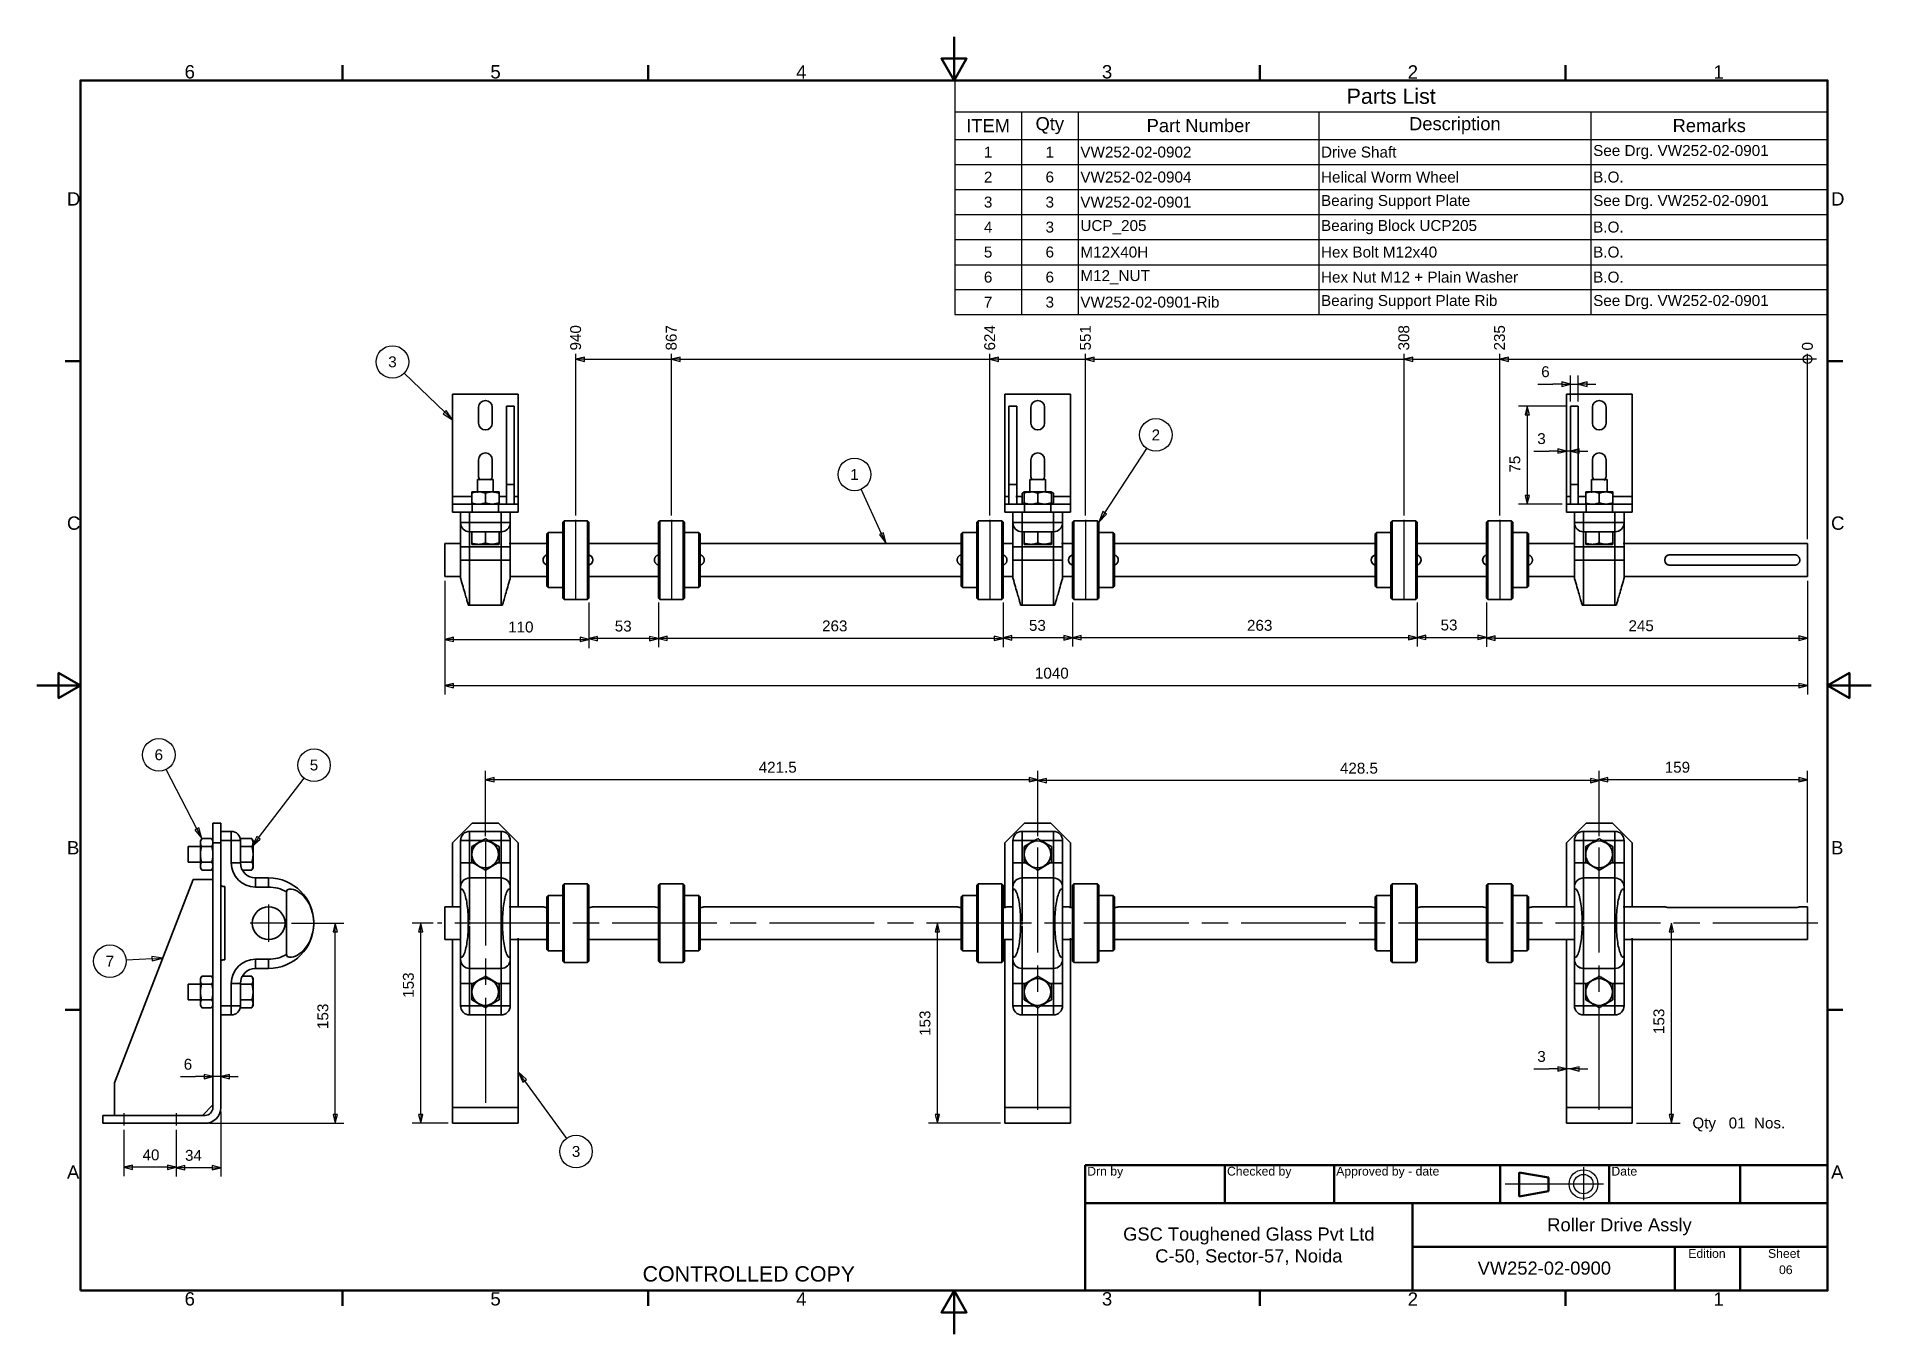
# Paper-space layout 'Roller Drive Assly' of a CAD drawing. Header units: millimetres. Extents: x 0 to 420, y 0 to 297.
import ezdxf

# ---------------------------------------------------------------- set-up
doc = ezdxf.new("R2010")
doc.units = ezdxf.units.MM
doc.linetypes.add('ACAD_ISO08W100', pattern=[36, 24, -3, 6, -3])
for name, color, linetype, lineweight in [('2dTransBorder', 7, 'Continuous', 35), ('2dTransTitleBlock', 7, 'Continuous', 35), ('Center Mark', 7, 'ACAD_ISO08W100', 25), ('Centerline', 7, 'ACAD_ISO08W100', 25), ('Dimensions', 5, 'Continuous', 25), ('Leader Lines', 5, 'Continuous', 25), ('Tangent Edges', 7, 'Continuous', 50), ('Text', 5, 'Continuous', 25), ('Visible Edges', 7, 'Continuous', 50)]:
    doc.layers.add(name, color=color, linetype=linetype, lineweight=lineweight)
doc.layers.add('Title', color=7, linetype='Continuous')
doc.styles.add('Current-ISO', font='ARIAL.TTF')
doc.styles.get("Standard").update_dxf_attribs({"font": 'ARIAL.TTF'})
doc.styles.add('Text Style19', font='ARIAL.TTF')
doc.styles.add('Text Style6', font='ARIAL.TTF')

psp = doc.layouts.new('Roller Drive Assly')

# ---------------------------------------------------------------- texts
at = {"insert": (398.87, 15.77), "char_height": 2, "attachment_point": 1}
psp.add_mtext('06', dxfattribs=at)
at = {"layer": 'Text', "color": 179, "linetype": 'Continuous', "lineweight": 5, "true_color": 0x262659, "insert": (379.04, 49.61), "char_height": 2.4892, "width": 21.2569, "attachment_point": 1, "line_spacing_factor": 0.860831, "style": 'Current-ISO'}
psp.add_mtext('Qty   01  Nos.', dxfattribs=at)

# ---------------------------------------------------------------- blocks, each defined once
blk = doc.blocks.new('2dCenterMark1')
at = {"layer": 'Center Mark', "lineweight": 25}
for p, q in [((53.1, 98.35), (53.1, 89.85)), ((57.35, 94.1), (48.85, 94.1))]:
    blk.add_line(p, q, dxfattribs=at)
blk = doc.blocks.new('2dTransSymbol1')
at = {"color": 179}
for points in [[(68.85, 92.1), (68.35, 94.1), (67.85, 92.1), (68.85, 92.1)], [(67.85, 50.29), (68.35, 48.29), (68.85, 50.29), (67.85, 50.29)]]:
    blk.add_solid(points, dxfattribs=at)
at = {"layer": 'Dimensions', "color": 179, "linetype": 'Continuous', "lineweight": 25, "true_color": 0x262659}
for p, q in [((58.35, 94.1), (70.35, 94.1)), ((68.35, 94.1), (67.85, 92.1)), ((68.35, 92.1), (68.35, 94.1)), ((68.85, 92.1), (68.35, 94.1)), ((67.85, 92.1), (68.85, 92.1)), ((68.35, 50.29), (68.35, 92.1)), ((39.55, 48.29), (70.35, 48.29)), ((67.85, 50.29), (68.35, 48.29)), ((68.85, 50.29), (67.85, 50.29)), ((68.35, 50.29), (68.35, 48.29)), ((68.35, 48.29), (68.85, 50.29))]:
    blk.add_line(p, q, dxfattribs=at)
for points in [[(68.85, 92.1), (68.35, 94.1), (67.85, 92.1), (68.85, 92.1)], [(67.85, 50.29), (68.35, 48.29), (68.85, 50.29), (67.85, 50.29)]]:
    blk.add_lwpolyline(points, dxfattribs=at)
at = {"layer": 'Dimensions', "color": 18, "linetype": 'Continuous', "lineweight": 25, "true_color": 0x000000, "insert": (66.79, 69.88), "char_height": 2.489, "attachment_point": 7, "rotation": 90, "style": 'Text Style6'}
blk.add_mtext('153', dxfattribs=at)
blk = doc.blocks.new('2dCenterLine1')
at = {"layer": 'Centerline', "lineweight": 25}
blk.add_line((407.74, 94.1), (91.76, 94.1), dxfattribs=at)
blk = doc.blocks.new('2dTransSymbol2')
at = {"color": 179}
for points in [[(88.42, 92.1), (87.92, 94.1), (87.42, 92.1), (88.42, 92.1)], [(87.42, 50.29), (87.92, 48.29), (88.42, 50.29), (87.42, 50.29)]]:
    blk.add_solid(points, dxfattribs=at)
at = {"layer": 'Dimensions', "color": 179, "linetype": 'Continuous', "lineweight": 25, "true_color": 0x262659}
for p, q in [((90.76, 94.1), (85.92, 94.1)), ((87.92, 94.1), (87.42, 92.1)), ((87.92, 92.1), (87.92, 94.1)), ((88.42, 92.1), (87.92, 94.1)), ((87.42, 92.1), (88.42, 92.1)), ((87.92, 50.29), (87.92, 92.1)), ((94.22, 48.29), (85.92, 48.29)), ((87.42, 50.29), (87.92, 48.29)), ((88.42, 50.29), (87.42, 50.29)), ((87.92, 50.29), (87.92, 48.29)), ((87.92, 48.29), (88.42, 50.29))]:
    blk.add_line(p, q, dxfattribs=at)
for points in [[(88.42, 92.1), (87.92, 94.1), (87.42, 92.1), (88.42, 92.1)], [(87.42, 50.29), (87.92, 48.29), (88.42, 50.29), (87.42, 50.29)]]:
    blk.add_lwpolyline(points, dxfattribs=at)
at = {"layer": 'Dimensions', "color": 18, "linetype": 'Continuous', "lineweight": 25, "true_color": 0x000000, "insert": (86.36, 77.02), "char_height": 2.489, "attachment_point": 7, "rotation": 90, "style": 'Text Style6'}
blk.add_mtext('153', dxfattribs=at)
blk = doc.blocks.new('2dTransSymbol3')
at = {"color": 179}
for points in [[(206.69, 92.1), (206.19, 94.1), (205.69, 92.1), (206.69, 92.1)], [(205.69, 50.29), (206.19, 48.29), (206.69, 50.29), (205.69, 50.29)]]:
    blk.add_solid(points, dxfattribs=at)
at = {"layer": 'Dimensions', "color": 179, "linetype": 'Continuous', "lineweight": 25, "true_color": 0x262659}
for p, q in [((206.19, 94.1), (205.69, 92.1)), ((206.19, 92.1), (206.19, 94.1)), ((206.69, 92.1), (206.19, 94.1)), ((205.69, 92.1), (206.69, 92.1)), ((206.19, 50.29), (206.19, 92.1)), ((220.67, 48.29), (204.19, 48.29)), ((205.69, 50.29), (206.19, 48.29)), ((206.69, 50.29), (205.69, 50.29)), ((206.19, 50.29), (206.19, 48.29)), ((206.19, 48.29), (206.69, 50.29))]:
    blk.add_line(p, q, dxfattribs=at)
for points in [[(206.69, 92.1), (206.19, 94.1), (205.69, 92.1), (206.69, 92.1)], [(205.69, 50.29), (206.19, 48.29), (206.69, 50.29), (205.69, 50.29)]]:
    blk.add_lwpolyline(points, dxfattribs=at)
at = {"layer": 'Dimensions', "color": 18, "linetype": 'Continuous', "lineweight": 25, "true_color": 0x000000, "insert": (204.63, 68.3), "char_height": 2.489, "attachment_point": 7, "rotation": 90, "style": 'Text Style6'}
blk.add_mtext('153', dxfattribs=at)
blk = doc.blocks.new('2dTransSymbol4')
at = {"color": 179}
for points in [[(374.72, 92.1), (374.22, 94.1), (373.72, 92.1), (374.72, 92.1)], [(373.72, 50.29), (374.22, 48.29), (374.72, 50.29), (373.72, 50.29)]]:
    blk.add_solid(points, dxfattribs=at)
at = {"layer": 'Dimensions', "color": 179, "linetype": 'Continuous', "lineweight": 25, "true_color": 0x262659}
for p, q in [((374.22, 94.1), (373.72, 92.1)), ((374.22, 92.1), (374.22, 94.1)), ((374.72, 92.1), (374.22, 94.1)), ((373.72, 92.1), (374.72, 92.1)), ((374.22, 50.29), (374.22, 92.1)), ((366.22, 48.29), (376.22, 48.29)), ((373.72, 50.29), (374.22, 48.29)), ((374.72, 50.29), (373.72, 50.29)), ((374.22, 50.29), (374.22, 48.29)), ((374.22, 48.29), (374.72, 50.29))]:
    blk.add_line(p, q, dxfattribs=at)
for points in [[(374.72, 92.1), (374.22, 94.1), (373.72, 92.1), (374.72, 92.1)], [(373.72, 50.29), (374.22, 48.29), (374.72, 50.29), (373.72, 50.29)]]:
    blk.add_lwpolyline(points, dxfattribs=at)
at = {"layer": 'Dimensions', "linetype": 'Continuous', "lineweight": 25, "insert": (372.65, 68.73), "char_height": 2.489, "attachment_point": 7, "rotation": 90, "style": 'Text Style6'}
blk.add_mtext('153', dxfattribs=at)
blk = doc.blocks.new('2dCenterLine2')
at = {"layer": 'Centerline', "lineweight": 25}
blk.add_line((357.72, 51.39), (357.72, 112.99), dxfattribs=at)
blk = doc.blocks.new('2dCenterLine3')
at = {"layer": 'Centerline', "lineweight": 25}
blk.add_line((229.17, 51.39), (229.17, 112.99), dxfattribs=at)
blk = doc.blocks.new('2dCenterLine4')
at = {"layer": 'Centerline', "lineweight": 25}
blk.add_line((102.72, 112.99), (102.72, 51.39), dxfattribs=at)
blk = doc.blocks.new('2dTransSymbol5')
at = {"color": 179}
for points in [[(359.72, 127.44), (357.72, 126.94), (359.72, 126.44), (359.72, 127.44)], [(403.42, 126.44), (405.42, 126.94), (403.42, 127.44), (403.42, 126.44)]]:
    blk.add_solid(points, dxfattribs=at)
at = {"layer": 'Dimensions', "color": 179, "linetype": 'Continuous', "lineweight": 25, "true_color": 0x262659}
for p, q in [((357.72, 113.99), (357.72, 128.94)), ((359.72, 127.44), (357.72, 126.94)), ((359.72, 126.94), (357.72, 126.94)), ((357.72, 126.94), (359.72, 126.44)), ((359.72, 126.44), (359.72, 127.44)), ((403.42, 126.94), (359.72, 126.94)), ((405.42, 126.94), (403.42, 127.44)), ((403.42, 127.44), (403.42, 126.44)), ((403.42, 126.94), (405.42, 126.94)), ((403.42, 126.44), (405.42, 126.94)), ((405.42, 98.85), (405.42, 128.94))]:
    blk.add_line(p, q, dxfattribs=at)
for points in [[(359.72, 127.44), (357.72, 126.94), (359.72, 126.44), (359.72, 127.44)], [(403.42, 126.44), (405.42, 126.94), (403.42, 127.44), (403.42, 126.44)]]:
    blk.add_lwpolyline(points, dxfattribs=at)
at = {"layer": 'Dimensions', "color": 18, "linetype": 'Continuous', "lineweight": 25, "true_color": 0x000000, "insert": (372.71, 128.51), "char_height": 2.489, "attachment_point": 7, "style": 'Text Style6'}
blk.add_mtext('159', dxfattribs=at)
blk = doc.blocks.new('2dTransSymbol6')
at = {"color": 179}
for points in [[(231.17, 127.24), (229.17, 126.74), (231.17, 126.24), (231.17, 127.24)], [(355.72, 126.24), (357.72, 126.74), (355.72, 127.24), (355.72, 126.24)]]:
    blk.add_solid(points, dxfattribs=at)
at = {"layer": 'Dimensions', "color": 179, "linetype": 'Continuous', "lineweight": 25, "true_color": 0x262659}
for p, q in [((229.17, 113.99), (229.17, 128.74)), ((231.17, 127.24), (229.17, 126.74)), ((231.17, 126.74), (229.17, 126.74)), ((229.17, 126.74), (231.17, 126.24)), ((231.17, 126.24), (231.17, 127.24)), ((355.72, 126.74), (231.17, 126.74)), ((357.72, 126.74), (355.72, 127.24)), ((355.72, 127.24), (355.72, 126.24)), ((355.72, 126.74), (357.72, 126.74)), ((355.72, 126.24), (357.72, 126.74)), ((357.72, 113.99), (357.72, 128.74))]:
    blk.add_line(p, q, dxfattribs=at)
for points in [[(231.17, 127.24), (229.17, 126.74), (231.17, 126.24), (231.17, 127.24)], [(355.72, 126.24), (357.72, 126.74), (355.72, 127.24), (355.72, 126.24)]]:
    blk.add_lwpolyline(points, dxfattribs=at)
at = {"layer": 'Dimensions', "color": 178, "linetype": 'Continuous', "lineweight": 25, "true_color": 0x000002, "insert": (298.35, 128.3), "char_height": 2.489, "attachment_point": 7, "style": 'Text Style6'}
blk.add_mtext('428.5', dxfattribs=at)
blk = doc.blocks.new('2dTransSymbol7')
at = {"color": 179}
for points in [[(104.72, 127.44), (102.72, 126.94), (104.72, 126.44), (104.72, 127.44)], [(227.17, 126.44), (229.17, 126.94), (227.17, 127.44), (227.17, 126.44)]]:
    blk.add_solid(points, dxfattribs=at)
at = {"layer": 'Dimensions', "color": 179, "linetype": 'Continuous', "lineweight": 25, "true_color": 0x262659}
for p, q in [((102.72, 113.99), (102.72, 128.94)), ((104.72, 127.44), (102.72, 126.94)), ((104.72, 126.94), (102.72, 126.94)), ((102.72, 126.94), (104.72, 126.44)), ((104.72, 126.44), (104.72, 127.44)), ((227.17, 126.94), (104.72, 126.94)), ((229.17, 126.94), (227.17, 127.44)), ((227.17, 127.44), (227.17, 126.44)), ((227.17, 126.94), (229.17, 126.94)), ((227.17, 126.44), (229.17, 126.94)), ((229.17, 113.99), (229.17, 128.94))]:
    blk.add_line(p, q, dxfattribs=at)
for points in [[(104.72, 127.44), (102.72, 126.94), (104.72, 126.44), (104.72, 127.44)], [(227.17, 126.44), (229.17, 126.94), (227.17, 127.44), (227.17, 126.44)]]:
    blk.add_lwpolyline(points, dxfattribs=at)
at = {"layer": 'Dimensions', "linetype": 'Continuous', "lineweight": 25, "insert": (165.29, 128.51), "char_height": 2.489, "attachment_point": 7, "style": 'Text Style6'}
blk.add_mtext('421.5', dxfattribs=at)
blk = doc.blocks.new('2dTransSymbol8')
at = {"color": 179}
for points in [[(318.02, 160), (316.02, 159.5), (318.02, 159), (318.02, 160)], [(329.92, 159), (331.92, 159.5), (329.92, 160), (329.92, 159)]]:
    blk.add_solid(points, dxfattribs=at)
at = {"layer": 'Dimensions', "color": 179, "linetype": 'Continuous', "lineweight": 25, "true_color": 0x262659}
for p, q in [((316.02, 167.52), (316.02, 157.5)), ((331.92, 167.52), (331.92, 157.5)), ((318.02, 160), (316.02, 159.5)), ((318.02, 159), (318.02, 160)), ((331.92, 159.5), (329.92, 160)), ((329.92, 160), (329.92, 159)), ((318.02, 159.5), (316.02, 159.5)), ((316.02, 159.5), (318.02, 159)), ((318.02, 159.5), (329.92, 159.5)), ((329.92, 159.5), (331.92, 159.5)), ((329.92, 159), (331.92, 159.5))]:
    blk.add_line(p, q, dxfattribs=at)
for points in [[(318.02, 160), (316.02, 159.5), (318.02, 159), (318.02, 160)], [(329.92, 159), (331.92, 159.5), (329.92, 160), (329.92, 159)]]:
    blk.add_lwpolyline(points, dxfattribs=at)
at = {"layer": 'Dimensions', "linetype": 'Continuous', "lineweight": 25, "insert": (321.39, 161.07), "char_height": 2.489, "attachment_point": 7, "style": 'Text Style6'}
blk.add_mtext('53', dxfattribs=at)
blk = doc.blocks.new('2dTransSymbol9')
at = {"color": 179}
for points in [[(333.92, 159.83), (331.92, 159.33), (333.92, 158.83), (333.92, 159.83)], [(403.42, 158.83), (405.42, 159.33), (403.42, 159.83), (403.42, 158.83)]]:
    blk.add_solid(points, dxfattribs=at)
at = {"layer": 'Dimensions', "color": 179, "linetype": 'Continuous', "lineweight": 25, "true_color": 0x262659}
for p, q in [((405.42, 172.47), (405.42, 157.33)), ((331.92, 167.52), (331.92, 157.33)), ((333.92, 159.83), (331.92, 159.33)), ((333.92, 158.83), (333.92, 159.83)), ((405.42, 159.33), (403.42, 159.83)), ((403.42, 159.83), (403.42, 158.83)), ((333.92, 159.33), (331.92, 159.33)), ((331.92, 159.33), (333.92, 158.83)), ((333.92, 159.33), (403.42, 159.33)), ((403.42, 159.33), (405.42, 159.33)), ((403.42, 158.83), (405.42, 159.33))]:
    blk.add_line(p, q, dxfattribs=at)
for points in [[(333.92, 159.83), (331.92, 159.33), (333.92, 158.83), (333.92, 159.83)], [(403.42, 158.83), (405.42, 159.33), (403.42, 159.83), (403.42, 158.83)]]:
    blk.add_lwpolyline(points, dxfattribs=at)
at = {"layer": 'Dimensions', "linetype": 'Continuous', "lineweight": 25, "insert": (364.41, 160.9), "char_height": 2.489, "attachment_point": 7, "style": 'Text Style6'}
blk.add_mtext('245', dxfattribs=at)
blk = doc.blocks.new('2dTransSymbol10')
at = {"color": 179}
for points in [[(239.12, 159.92), (237.12, 159.42), (239.12, 158.92), (239.12, 159.92)], [(314.02, 158.92), (316.02, 159.42), (314.02, 159.92), (314.02, 158.92)]]:
    blk.add_solid(points, dxfattribs=at)
at = {"layer": 'Dimensions', "color": 179, "linetype": 'Continuous', "lineweight": 25, "true_color": 0x262659}
for p, q in [((237.12, 167.52), (237.12, 157.42)), ((316.02, 167.52), (316.02, 157.42)), ((239.12, 159.92), (237.12, 159.42)), ((239.12, 158.92), (239.12, 159.92)), ((316.02, 159.42), (314.02, 159.92)), ((314.02, 159.92), (314.02, 158.92)), ((239.12, 159.42), (237.12, 159.42)), ((237.12, 159.42), (239.12, 158.92)), ((314.02, 159.42), (239.12, 159.42)), ((314.02, 159.42), (316.02, 159.42)), ((314.02, 158.92), (316.02, 159.42))]:
    blk.add_line(p, q, dxfattribs=at)
for points in [[(239.12, 159.92), (237.12, 159.42), (239.12, 158.92), (239.12, 159.92)], [(314.02, 158.92), (316.02, 159.42), (314.02, 159.92), (314.02, 158.92)]]:
    blk.add_lwpolyline(points, dxfattribs=at)
at = {"layer": 'Dimensions', "color": 18, "linetype": 'Continuous', "lineweight": 25, "true_color": 0x000000, "insert": (277.08, 160.99), "char_height": 2.489, "attachment_point": 7, "style": 'Text Style6'}
blk.add_mtext('263', dxfattribs=at)
blk = doc.blocks.new('2dTransSymbol11')
at = {"color": 179}
for points in [[(223.22, 159.91), (221.22, 159.41), (223.22, 158.91), (223.22, 159.91)], [(235.12, 158.91), (237.12, 159.41), (235.12, 159.91), (235.12, 158.91)]]:
    blk.add_solid(points, dxfattribs=at)
at = {"layer": 'Dimensions', "color": 179, "linetype": 'Continuous', "lineweight": 25, "true_color": 0x262659}
for p, q in [((221.22, 167.52), (221.22, 157.41)), ((237.12, 167.52), (237.12, 157.41)), ((223.22, 159.91), (221.22, 159.41)), ((223.22, 158.91), (223.22, 159.91)), ((237.12, 159.41), (235.12, 159.91)), ((235.12, 159.91), (235.12, 158.91)), ((223.22, 159.41), (221.22, 159.41)), ((221.22, 159.41), (223.22, 158.91)), ((235.12, 159.41), (223.22, 159.41)), ((235.12, 159.41), (237.12, 159.41)), ((235.12, 158.91), (237.12, 159.41))]:
    blk.add_line(p, q, dxfattribs=at)
for points in [[(223.22, 159.91), (221.22, 159.41), (223.22, 158.91), (223.22, 159.91)], [(235.12, 158.91), (237.12, 159.41), (235.12, 159.91), (235.12, 158.91)]]:
    blk.add_lwpolyline(points, dxfattribs=at)
at = {"layer": 'Dimensions', "linetype": 'Continuous', "lineweight": 25, "insert": (227.16, 160.98), "char_height": 2.489, "attachment_point": 7, "style": 'Text Style6'}
blk.add_mtext('53', dxfattribs=at)
blk = doc.blocks.new('2dTransSymbol12')
at = {"color": 179}
for points in [[(144.32, 159.79), (142.32, 159.29), (144.32, 158.79), (144.32, 159.79)], [(219.22, 158.79), (221.22, 159.29), (219.22, 159.79), (219.22, 158.79)]]:
    blk.add_solid(points, dxfattribs=at)
at = {"layer": 'Dimensions', "color": 179, "linetype": 'Continuous', "lineweight": 25, "true_color": 0x262659}
for p, q in [((142.32, 167.52), (142.32, 157.29)), ((221.22, 167.52), (221.22, 157.29)), ((144.32, 159.79), (142.32, 159.29)), ((144.32, 158.79), (144.32, 159.79)), ((221.22, 159.29), (219.22, 159.79)), ((219.22, 159.79), (219.22, 158.79)), ((144.32, 159.29), (142.32, 159.29)), ((142.32, 159.29), (144.32, 158.79)), ((219.22, 159.29), (144.32, 159.29)), ((219.22, 159.29), (221.22, 159.29)), ((219.22, 158.79), (221.22, 159.29))]:
    blk.add_line(p, q, dxfattribs=at)
for points in [[(144.32, 159.79), (142.32, 159.29), (144.32, 158.79), (144.32, 159.79)], [(219.22, 158.79), (221.22, 159.29), (219.22, 159.79), (219.22, 158.79)]]:
    blk.add_lwpolyline(points, dxfattribs=at)
at = {"layer": 'Dimensions', "color": 178, "linetype": 'Continuous', "lineweight": 25, "true_color": 0x000003, "insert": (179.8, 160.86), "char_height": 2.489, "attachment_point": 7, "style": 'Text Style6'}
blk.add_mtext('263', dxfattribs=at)
blk = doc.blocks.new('2dTransSymbol13')
at = {"color": 179}
for points in [[(128.42, 159.75), (126.42, 159.25), (128.42, 158.75), (128.42, 159.75)], [(140.32, 158.75), (142.32, 159.25), (140.32, 159.75), (140.32, 158.75)]]:
    blk.add_solid(points, dxfattribs=at)
at = {"layer": 'Dimensions', "color": 179, "linetype": 'Continuous', "lineweight": 25, "true_color": 0x262659}
for p, q in [((126.42, 167.52), (126.42, 157.25)), ((142.32, 167.52), (142.32, 157.25)), ((128.42, 159.75), (126.42, 159.25)), ((128.42, 158.75), (128.42, 159.75)), ((142.32, 159.25), (140.32, 159.75)), ((140.32, 159.75), (140.32, 158.75)), ((128.42, 159.25), (126.42, 159.25)), ((126.42, 159.25), (128.42, 158.75)), ((140.32, 159.25), (128.42, 159.25)), ((140.32, 159.25), (142.32, 159.25)), ((140.32, 158.75), (142.32, 159.25))]:
    blk.add_line(p, q, dxfattribs=at)
for points in [[(128.42, 159.75), (126.42, 159.25), (128.42, 158.75), (128.42, 159.75)], [(140.32, 158.75), (142.32, 159.25), (140.32, 159.75), (140.32, 158.75)]]:
    blk.add_lwpolyline(points, dxfattribs=at)
at = {"layer": 'Dimensions', "linetype": 'Continuous', "lineweight": 25, "insert": (132.34, 160.82), "char_height": 2.489, "attachment_point": 7, "style": 'Text Style6'}
blk.add_mtext('53', dxfattribs=at)
blk = doc.blocks.new('2dTransSymbol14')
at = {"color": 179}
for points in [[(95.42, 159.55), (93.42, 159.05), (95.42, 158.55), (95.42, 159.55)], [(124.42, 158.55), (126.42, 159.05), (124.42, 159.55), (124.42, 158.55)]]:
    blk.add_solid(points, dxfattribs=at)
at = {"layer": 'Dimensions', "color": 179, "linetype": 'Continuous', "lineweight": 25, "true_color": 0x262659}
for p, q in [((93.42, 172.47), (93.42, 157.05)), ((126.42, 167.52), (126.42, 157.05)), ((95.42, 159.55), (93.42, 159.05)), ((95.42, 159.05), (93.42, 159.05)), ((93.42, 159.05), (95.42, 158.55)), ((95.42, 158.55), (95.42, 159.55)), ((95.42, 159.05), (124.42, 159.05)), ((126.42, 159.05), (124.42, 159.55)), ((124.42, 159.55), (124.42, 158.55)), ((124.42, 159.05), (126.42, 159.05)), ((124.42, 158.55), (126.42, 159.05))]:
    blk.add_line(p, q, dxfattribs=at)
for points in [[(95.42, 159.55), (93.42, 159.05), (95.42, 158.55), (95.42, 159.55)], [(124.42, 158.55), (126.42, 159.05), (124.42, 159.55), (124.42, 158.55)]]:
    blk.add_lwpolyline(points, dxfattribs=at)
at = {"layer": 'Dimensions', "color": 178, "linetype": 'Continuous', "lineweight": 25, "true_color": 0x000003, "insert": (107.93, 160.61), "char_height": 2.489, "attachment_point": 7, "style": 'Text Style6'}
blk.add_mtext('110', dxfattribs=at)
blk = doc.blocks.new('2dCenterLine5')
at = {"layer": 'Centerline', "lineweight": 25}
blk.add_line((334.92, 186.42), (334.92, 168.02), dxfattribs=at)
blk = doc.blocks.new('2dCenterLine6')
at = {"layer": 'Centerline', "lineweight": 25}
blk.add_line((313.02, 168.02), (313.02, 186.42), dxfattribs=at)
blk = doc.blocks.new('2dCenterLine7')
at = {"layer": 'Centerline', "lineweight": 25}
blk.add_line((240.12, 186.42), (240.12, 168.02), dxfattribs=at)
blk = doc.blocks.new('2dCenterLine8')
at = {"layer": 'Centerline', "lineweight": 25}
blk.add_line((218.22, 186.42), (218.22, 168.02), dxfattribs=at)
blk = doc.blocks.new('2dCenterLine9')
at = {"layer": 'Centerline', "lineweight": 25}
blk.add_line((145.32, 186.42), (145.32, 168.02), dxfattribs=at)
blk = doc.blocks.new('2dCenterLine10')
at = {"layer": 'Centerline', "lineweight": 25}
blk.add_line((123.42, 168.02), (123.42, 186.42), dxfattribs=at)
blk = doc.blocks.new('2dTransSymbol15')
at = {"color": 179}
for points in [[(125.42, 223.68), (123.42, 223.18), (125.42, 222.68), (125.42, 223.68)], [(147.32, 223.68), (145.32, 223.18), (147.32, 222.68), (147.32, 223.68)], [(220.22, 223.68), (218.22, 223.18), (220.22, 222.68), (220.22, 223.68)], [(242.12, 223.68), (240.12, 223.18), (242.12, 222.68), (242.12, 223.68)], [(315.02, 223.68), (313.02, 223.18), (315.02, 222.68), (315.02, 223.68)], [(336.92, 223.68), (334.92, 223.18), (336.92, 222.68), (336.92, 223.68)]]:
    blk.add_solid(points, dxfattribs=at)
at = {"layer": 'Dimensions', "color": 179, "linetype": 'Continuous', "lineweight": 25, "true_color": 0x262659}
for p, q in [((123.42, 210.44), (123.42, 224.41)), ((125.42, 223.68), (123.42, 223.18)), ((125.42, 223.18), (123.42, 223.18)), ((123.42, 223.18), (125.42, 222.68)), ((125.42, 222.68), (125.42, 223.68)), ((125.42, 223.18), (145.32, 223.18)), ((145.32, 210.44), (145.32, 224.41)), ((147.32, 223.68), (145.32, 223.18)), ((147.32, 223.18), (145.32, 223.18)), ((145.32, 223.18), (147.32, 222.68)), ((147.32, 222.68), (147.32, 223.68)), ((147.32, 223.18), (218.22, 223.18)), ((218.22, 210.44), (218.22, 224.41)), ((220.22, 223.68), (218.22, 223.18)), ((220.22, 223.18), (218.22, 223.18)), ((218.22, 223.18), (220.22, 222.68)), ((220.22, 222.68), (220.22, 223.68)), ((220.22, 223.18), (240.12, 223.18)), ((240.12, 210.44), (240.12, 224.41)), ((242.12, 223.68), (240.12, 223.18)), ((242.12, 223.18), (240.12, 223.18)), ((240.12, 223.18), (242.12, 222.68)), ((242.12, 222.68), (242.12, 223.68)), ((242.12, 223.18), (313.02, 223.18)), ((313.02, 210.44), (313.02, 224.41)), ((315.02, 223.68), (313.02, 223.18)), ((315.02, 223.18), (313.02, 223.18)), ((313.02, 223.18), (315.02, 222.68)), ((315.02, 222.68), (315.02, 223.68)), ((315.02, 223.18), (334.92, 223.18)), ((334.92, 210.44), (334.92, 224.41)), ((336.92, 223.68), (334.92, 223.18)), ((336.92, 223.18), (334.92, 223.18)), ((334.92, 223.18), (336.92, 222.68)), ((336.92, 222.68), (336.92, 223.68)), ((336.92, 223.18), (405.42, 223.18)), ((405.42, 210.44), (405.42, 224.41)), ((407.42, 223.18), (405.42, 223.18)), ((123.42, 195.71), (123.42, 210.44)), ((145.32, 195.71), (145.32, 210.44)), ((218.22, 195.71), (218.22, 210.44)), ((240.12, 195.71), (240.12, 210.44)), ((313.02, 195.71), (313.02, 210.44)), ((334.92, 195.71), (334.92, 210.44)), ((405.42, 195.71), (405.42, 210.44)), ((123.42, 187.42), (123.42, 195.71)), ((145.32, 187.42), (145.32, 195.71)), ((218.22, 187.42), (218.22, 195.71)), ((240.12, 187.42), (240.12, 195.71)), ((313.02, 187.42), (313.02, 195.71)), ((334.92, 187.42), (334.92, 195.71)), ((405.42, 181.97), (405.42, 195.71))]:
    blk.add_line(p, q, dxfattribs=at)
for points in [[(125.42, 223.68), (123.42, 223.18), (125.42, 222.68), (125.42, 223.68)], [(147.32, 223.68), (145.32, 223.18), (147.32, 222.68), (147.32, 223.68)], [(220.22, 223.68), (218.22, 223.18), (220.22, 222.68), (220.22, 223.68)], [(242.12, 223.68), (240.12, 223.18), (242.12, 222.68), (242.12, 223.68)], [(315.02, 223.68), (313.02, 223.18), (315.02, 222.68), (315.02, 223.68)], [(336.92, 223.68), (334.92, 223.18), (336.92, 222.68), (336.92, 223.68)]]:
    blk.add_lwpolyline(points, dxfattribs=at)
blk.add_circle((405.42, 223.18), 1, dxfattribs=at)
at = {"layer": 'Dimensions', "linetype": 'Continuous', "lineweight": 25, "char_height": 2.489, "attachment_point": 7, "rotation": 90, "style": 'Text Style6'}
for s, insert in [('940', (124.65, 225.18)), ('867', (146.55, 225.18)), ('624', (219.45, 225.18)), ('551', (241.35, 225.18)), ('308', (314.25, 225.18)), ('235', (336.15, 225.18))]:
    blk.add_mtext(s, dxfattribs=dict(at, insert=insert))
at = {"layer": 'Dimensions', "color": 18, "linetype": 'Continuous', "lineweight": 25, "true_color": 0x000000, "insert": (406.65, 225.18), "char_height": 2.49, "attachment_point": 7, "rotation": 90, "style": 'Text Style6'}
blk.add_mtext('0', dxfattribs=at)
blk = doc.blocks.new('2dTransSymbol16')
at = {"color": 179}
for points in [[(38.35, 58.47), (40.35, 58.97), (38.35, 59.47), (38.35, 58.47)], [(44.15, 59.47), (42.15, 58.97), (44.15, 58.47), (44.15, 59.47)]]:
    blk.add_solid(points, dxfattribs=at)
at = {"layer": 'Dimensions', "color": 179, "linetype": 'Continuous', "lineweight": 25, "true_color": 0x262659}
for p, q in [((32.9, 58.97), (36.35, 58.97)), ((38.35, 58.97), (36.35, 58.97)), ((40.35, 58.97), (38.35, 59.47)), ((38.35, 59.47), (38.35, 58.47)), ((38.35, 58.97), (40.35, 58.97)), ((38.35, 58.47), (40.35, 58.97)), ((42.15, 58.97), (40.35, 58.97)), ((44.15, 59.47), (42.15, 58.97)), ((44.15, 58.97), (42.15, 58.97)), ((42.15, 58.97), (44.15, 58.47)), ((44.15, 58.47), (44.15, 59.47)), ((44.15, 58.97), (46.15, 58.97))]:
    blk.add_line(p, q, dxfattribs=at)
for points in [[(38.35, 58.47), (40.35, 58.97), (38.35, 59.47), (38.35, 58.47)], [(44.15, 59.47), (42.15, 58.97), (44.15, 58.47), (44.15, 59.47)]]:
    blk.add_lwpolyline(points, dxfattribs=at)
at = {"layer": 'Dimensions', "color": 178, "linetype": 'Continuous', "lineweight": 25, "true_color": 0x000005, "insert": (33.66, 60.53), "char_height": 2.49, "attachment_point": 7, "style": 'Text Style6'}
blk.add_mtext('6', dxfattribs=at)
blk = doc.blocks.new('2dCenterLine11')
at = {"layer": 'Centerline', "lineweight": 25}
blk.add_line((19.95, 50.59), (19.95, 47.79), dxfattribs=at)
blk = doc.blocks.new('2dCenterLine12')
at = {"layer": 'Centerline', "lineweight": 25}
blk.add_line((31.95, 50.59), (31.95, 47.79), dxfattribs=at)
blk = doc.blocks.new('2dTransSymbol17')
at = {"color": 179}
for points in [[(33.95, 38.61), (31.95, 38.11), (33.95, 37.61), (33.95, 38.61)], [(40.15, 37.61), (42.15, 38.11), (40.15, 38.61), (40.15, 37.61)]]:
    blk.add_solid(points, dxfattribs=at)
at = {"layer": 'Dimensions', "color": 179, "linetype": 'Continuous', "lineweight": 25, "true_color": 0x262659}
for p, q in [((42.15, 50.89), (42.15, 36.11)), ((31.95, 46.79), (31.95, 36.11)), ((33.95, 38.61), (31.95, 38.11)), ((33.95, 38.11), (31.95, 38.11)), ((31.95, 38.11), (33.95, 37.61)), ((33.95, 37.61), (33.95, 38.61)), ((40.15, 38.11), (33.95, 38.11)), ((42.15, 38.11), (40.15, 38.61)), ((40.15, 38.61), (40.15, 37.61)), ((40.15, 38.11), (42.15, 38.11)), ((40.15, 37.61), (42.15, 38.11))]:
    blk.add_line(p, q, dxfattribs=at)
for points in [[(33.95, 38.61), (31.95, 38.11), (33.95, 37.61), (33.95, 38.61)], [(40.15, 37.61), (42.15, 38.11), (40.15, 38.61), (40.15, 37.61)]]:
    blk.add_lwpolyline(points, dxfattribs=at)
at = {"layer": 'Dimensions', "linetype": 'Continuous', "lineweight": 25, "insert": (33.96, 39.68), "char_height": 2.489, "attachment_point": 7, "style": 'Text Style6'}
blk.add_mtext('34', dxfattribs=at)
blk = doc.blocks.new('2dTransSymbol18')
at = {"color": 179}
for points in [[(21.95, 38.72), (19.95, 38.22), (21.95, 37.72), (21.95, 38.72)], [(29.95, 37.72), (31.95, 38.22), (29.95, 38.72), (29.95, 37.72)]]:
    blk.add_solid(points, dxfattribs=at)
at = {"layer": 'Dimensions', "color": 179, "linetype": 'Continuous', "lineweight": 25, "true_color": 0x262659}
for p, q in [((19.95, 46.79), (19.95, 36.22)), ((31.95, 46.79), (31.95, 36.22)), ((21.95, 38.72), (19.95, 38.22)), ((21.95, 38.22), (19.95, 38.22)), ((19.95, 38.22), (21.95, 37.72)), ((21.95, 37.72), (21.95, 38.72)), ((29.95, 38.22), (21.95, 38.22)), ((31.95, 38.22), (29.95, 38.72)), ((29.95, 38.72), (29.95, 37.72)), ((29.95, 38.22), (31.95, 38.22)), ((29.95, 37.72), (31.95, 38.22))]:
    blk.add_line(p, q, dxfattribs=at)
for points in [[(21.95, 38.72), (19.95, 38.22), (21.95, 37.72), (21.95, 38.72)], [(29.95, 37.72), (31.95, 38.22), (29.95, 38.72), (29.95, 37.72)]]:
    blk.add_lwpolyline(points, dxfattribs=at)
at = {"layer": 'Dimensions', "linetype": 'Continuous', "lineweight": 25, "insert": (24.23, 39.79), "char_height": 2.489, "attachment_point": 7, "style": 'Text Style6'}
blk.add_mtext('40', dxfattribs=at)
blk = doc.blocks.new('2dTransSymbol19')
at = {"color": 179}
for points in [[(348.22, 60.25), (350.22, 60.75), (348.22, 61.25), (348.22, 60.25)], [(353.12, 61.25), (351.12, 60.75), (353.12, 60.25), (353.12, 61.25)]]:
    blk.add_solid(points, dxfattribs=at)
at = {"layer": 'Dimensions', "color": 179, "linetype": 'Continuous', "lineweight": 25, "true_color": 0x262659}
for p, q in [((342.77, 60.75), (346.22, 60.75)), ((348.22, 60.75), (346.22, 60.75)), ((350.22, 60.75), (348.22, 61.25)), ((348.22, 61.25), (348.22, 60.25)), ((348.22, 60.75), (350.22, 60.75)), ((348.22, 60.25), (350.22, 60.75)), ((351.12, 60.75), (350.22, 60.75)), ((353.12, 61.25), (351.12, 60.75)), ((353.12, 60.75), (351.12, 60.75)), ((351.12, 60.75), (353.12, 60.25)), ((353.12, 60.25), (353.12, 61.25)), ((353.12, 60.75), (355.12, 60.75))]:
    blk.add_line(p, q, dxfattribs=at)
for points in [[(348.22, 60.25), (350.22, 60.75), (348.22, 61.25), (348.22, 60.25)], [(353.12, 61.25), (351.12, 60.75), (353.12, 60.25), (353.12, 61.25)]]:
    blk.add_lwpolyline(points, dxfattribs=at)
at = {"layer": 'Dimensions', "linetype": 'Continuous', "lineweight": 25, "insert": (343.53, 62.32), "char_height": 2.49, "attachment_point": 7, "style": 'Text Style6'}
blk.add_mtext('3', dxfattribs=at)
blk = doc.blocks.new('2dTransSymbol20')
at = {"color": 179}
for points in [[(348.22, 201.67), (350.22, 202.17), (348.22, 202.67), (348.22, 201.67)], [(353.12, 202.67), (351.12, 202.17), (353.12, 201.67), (353.12, 202.67)]]:
    blk.add_solid(points, dxfattribs=at)
at = {"layer": 'Dimensions', "color": 179, "linetype": 'Continuous', "lineweight": 25, "true_color": 0x262659}
for p, q in [((342.77, 202.17), (346.22, 202.17)), ((348.22, 202.17), (346.22, 202.17)), ((350.22, 202.17), (348.22, 202.67)), ((348.22, 202.67), (348.22, 201.67)), ((348.22, 202.17), (350.22, 202.17)), ((348.22, 201.67), (350.22, 202.17)), ((351.12, 202.17), (350.22, 202.17)), ((353.12, 202.67), (351.12, 202.17)), ((353.12, 202.17), (351.12, 202.17)), ((351.12, 202.17), (353.12, 201.67)), ((353.12, 201.67), (353.12, 202.67)), ((353.12, 202.17), (355.12, 202.17))]:
    blk.add_line(p, q, dxfattribs=at)
for points in [[(348.22, 201.67), (350.22, 202.17), (348.22, 202.67), (348.22, 201.67)], [(353.12, 202.67), (351.12, 202.17), (353.12, 201.67), (353.12, 202.67)]]:
    blk.add_lwpolyline(points, dxfattribs=at)
at = {"layer": 'Dimensions', "linetype": 'Continuous', "lineweight": 25, "insert": (343.53, 203.73), "char_height": 2.49, "attachment_point": 7, "style": 'Text Style6'}
blk.add_mtext('3', dxfattribs=at)
blk = doc.blocks.new('2dTransSymbol21')
at = {"color": 179}
for points in [[(341.72, 210.47), (341.22, 212.47), (340.72, 210.47), (341.72, 210.47)], [(340.72, 191.97), (341.22, 189.97), (341.72, 191.97), (340.72, 191.97)]]:
    blk.add_solid(points, dxfattribs=at)
at = {"layer": 'Dimensions', "color": 179, "linetype": 'Continuous', "lineweight": 25, "true_color": 0x262659}
for p, q in [((350.12, 212.47), (339.22, 212.47)), ((341.22, 212.47), (340.72, 210.47)), ((340.72, 210.47), (341.72, 210.47)), ((341.22, 210.47), (341.22, 212.47)), ((341.72, 210.47), (341.22, 212.47)), ((341.22, 210.47), (341.22, 191.97)), ((349.22, 189.97), (339.22, 189.97)), ((340.72, 191.97), (341.22, 189.97)), ((341.72, 191.97), (340.72, 191.97)), ((341.22, 191.97), (341.22, 189.97)), ((341.22, 189.97), (341.72, 191.97))]:
    blk.add_line(p, q, dxfattribs=at)
for points in [[(341.72, 210.47), (341.22, 212.47), (340.72, 210.47), (341.72, 210.47)], [(340.72, 191.97), (341.22, 189.97), (341.72, 191.97), (340.72, 191.97)]]:
    blk.add_lwpolyline(points, dxfattribs=at)
at = {"layer": 'Dimensions', "color": 178, "linetype": 'Continuous', "lineweight": 25, "true_color": 0x000003, "insert": (339.66, 197.23), "char_height": 2.489, "attachment_point": 7, "rotation": 90, "style": 'Text Style6'}
blk.add_mtext('75', dxfattribs=at)
blk = doc.blocks.new('2dTransSymbol22')
at = {"color": 179}
for points in [[(349.12, 216.97), (351.12, 217.47), (349.12, 217.97), (349.12, 216.97)], [(354.92, 217.97), (352.92, 217.47), (354.92, 216.97), (354.92, 217.97)]]:
    blk.add_solid(points, dxfattribs=at)
at = {"layer": 'Dimensions', "color": 179, "linetype": 'Continuous', "lineweight": 25, "true_color": 0x262659}
for p, q in [((351.12, 213.47), (351.12, 219.47)), ((352.92, 213.47), (352.92, 219.47)), ((343.67, 217.47), (347.12, 217.47)), ((349.12, 217.47), (347.12, 217.47)), ((351.12, 217.47), (349.12, 217.97)), ((349.12, 217.97), (349.12, 216.97)), ((349.12, 217.47), (351.12, 217.47)), ((349.12, 216.97), (351.12, 217.47)), ((351.12, 217.47), (352.92, 217.47)), ((354.92, 217.97), (352.92, 217.47)), ((354.92, 217.47), (352.92, 217.47)), ((352.92, 217.47), (354.92, 216.97)), ((354.92, 216.97), (354.92, 217.97)), ((354.92, 217.47), (356.92, 217.47))]:
    blk.add_line(p, q, dxfattribs=at)
for points in [[(349.12, 216.97), (351.12, 217.47), (349.12, 217.97), (349.12, 216.97)], [(354.92, 217.97), (352.92, 217.47), (354.92, 216.97), (354.92, 217.97)]]:
    blk.add_lwpolyline(points, dxfattribs=at)
at = {"layer": 'Dimensions', "color": 18, "linetype": 'Continuous', "lineweight": 25, "true_color": 0x000000, "insert": (344.43, 219.04), "char_height": 2.49, "attachment_point": 7, "style": 'Text Style6'}
blk.add_mtext('6', dxfattribs=at)
blk = doc.blocks.new('2dTransSymbol23')
at = {"color": 179}
for points in [[(95.42, 148.97), (93.42, 148.47), (95.42, 147.97), (95.42, 148.97)], [(403.42, 147.97), (405.42, 148.47), (403.42, 148.97), (403.42, 147.97)]]:
    blk.add_solid(points, dxfattribs=at)
at = {"layer": 'Dimensions', "color": 179, "linetype": 'Continuous', "lineweight": 25, "true_color": 0x262659}
for p, q in [((93.42, 172.47), (93.42, 146.47)), ((405.42, 172.47), (405.42, 146.47)), ((95.42, 148.97), (93.42, 148.47)), ((95.42, 148.47), (93.42, 148.47)), ((93.42, 148.47), (95.42, 147.97)), ((95.42, 147.97), (95.42, 148.97)), ((95.42, 148.47), (403.42, 148.47)), ((405.42, 148.47), (403.42, 148.97)), ((403.42, 148.97), (403.42, 147.97)), ((403.42, 148.47), (405.42, 148.47)), ((403.42, 147.97), (405.42, 148.47))]:
    blk.add_line(p, q, dxfattribs=at)
for points in [[(95.42, 148.97), (93.42, 148.47), (95.42, 147.97), (95.42, 148.97)], [(403.42, 147.97), (405.42, 148.47), (403.42, 148.97), (403.42, 147.97)]]:
    blk.add_lwpolyline(points, dxfattribs=at)
at = {"layer": 'Dimensions', "linetype": 'Continuous', "lineweight": 25, "insert": (228.53, 150.04), "char_height": 2.489, "attachment_point": 7, "style": 'Text Style6'}
blk.add_mtext('1040', dxfattribs=at)
blk = doc.blocks.new('2dTransSymbol24')
at = {"color": 179}
blk.add_solid([(192.98, 183.04), (194.47, 180.97), (193.89, 183.45), (192.98, 183.04)], dxfattribs=at)
at = {"layer": 'Leader Lines', "color": 179, "linetype": 'Continuous', "lineweight": 25, "true_color": 0x262659}
for p, q in [((193.43, 183.25), (188.77, 193.43)), ((193.89, 183.45), (192.98, 183.04)), ((192.98, 183.04), (194.47, 180.97)), ((193.43, 183.25), (194.47, 180.97)), ((194.47, 180.97), (193.89, 183.45))]:
    blk.add_line(p, q, dxfattribs=at)
blk.add_lwpolyline([(192.98, 183.04), (194.47, 180.97), (193.89, 183.45), (192.98, 183.04)], dxfattribs=at)
blk.add_circle((187.22, 196.81), 3.73, dxfattribs=at)
at = {"layer": 'Leader Lines', "linetype": 'Continuous', "lineweight": 25, "insert": (186.25, 195.56), "char_height": 2.49, "attachment_point": 7, "style": 'Text Style19'}
blk.add_mtext('1', dxfattribs=at)
blk = doc.blocks.new('2dTransSymbol25')
at = {"color": 179}
blk.add_solid([(244.08, 188.29), (243.12, 185.92), (244.91, 187.74), (244.08, 188.29)], dxfattribs=at)
at = {"layer": 'Leader Lines', "color": 179, "linetype": 'Continuous', "lineweight": 25, "true_color": 0x262659}
for p, q in [((244.5, 188.01), (254.17, 202.74)), ((244.08, 188.29), (243.12, 185.92)), ((244.5, 188.01), (243.12, 185.92)), ((243.12, 185.92), (244.91, 187.74)), ((244.91, 187.74), (244.08, 188.29))]:
    blk.add_line(p, q, dxfattribs=at)
blk.add_lwpolyline([(244.08, 188.29), (243.12, 185.92), (244.91, 187.74), (244.08, 188.29)], dxfattribs=at)
blk.add_circle((256.21, 205.85), 3.73, dxfattribs=at)
at = {"layer": 'Leader Lines', "color": 18, "linetype": 'Continuous', "lineweight": 25, "true_color": 0x000000, "insert": (255.25, 204.61), "char_height": 2.49, "attachment_point": 7, "style": 'Text Style19'}
blk.add_mtext('2', dxfattribs=at)
blk = doc.blocks.new('2dTransSymbol26')
at = {"color": 179}
blk.add_solid([(93.07, 210.7), (95.22, 209.33), (93.77, 211.42), (93.07, 210.7)], dxfattribs=at)
at = {"layer": 'Leader Lines', "color": 179, "linetype": 'Continuous', "lineweight": 25, "true_color": 0x262659}
for p, q in [((93.42, 211.06), (84.13, 219.98)), ((93.77, 211.42), (93.07, 210.7)), ((93.07, 210.7), (95.22, 209.33)), ((93.42, 211.06), (95.22, 209.33)), ((95.22, 209.33), (93.77, 211.42))]:
    blk.add_line(p, q, dxfattribs=at)
blk.add_lwpolyline([(93.07, 210.7), (95.22, 209.33), (93.77, 211.42), (93.07, 210.7)], dxfattribs=at)
blk.add_circle((81.45, 222.55), 3.73, dxfattribs=at)
at = {"layer": 'Leader Lines', "linetype": 'Continuous', "lineweight": 25, "insert": (80.48, 221.3), "char_height": 2.49, "attachment_point": 7, "style": 'Text Style19'}
blk.add_mtext('3', dxfattribs=at)
blk = doc.blocks.new('2dTransSymbol27')
at = {"color": 179}
blk.add_solid([(112.1, 58.31), (110.22, 60.04), (111.29, 57.72), (112.1, 58.31)], dxfattribs=at)
at = {"layer": 'Leader Lines', "color": 179, "linetype": 'Continuous', "lineweight": 25, "true_color": 0x262659}
for p, q in [((111.69, 58.01), (110.22, 60.04)), ((112.1, 58.31), (110.22, 60.04)), ((110.22, 60.04), (111.29, 57.72)), ((111.29, 57.72), (112.1, 58.31)), ((111.69, 58.01), (121.29, 44.82))]:
    blk.add_line(p, q, dxfattribs=at)
blk.add_lwpolyline([(112.1, 58.31), (110.22, 60.04), (111.29, 57.72), (112.1, 58.31)], dxfattribs=at)
blk.add_circle((123.47, 41.82), 3.73, dxfattribs=at)
at = {"layer": 'Leader Lines', "color": 18, "linetype": 'Continuous', "lineweight": 25, "true_color": 0x010000, "insert": (122.51, 40.57), "char_height": 2.49, "attachment_point": 7, "style": 'Text Style19'}
blk.add_mtext('3', dxfattribs=at)
blk = doc.blocks.new('2dTransSymbol28')
at = {"color": 179}
blk.add_solid([(50.37, 113.94), (49.25, 111.65), (51.17, 113.33), (50.37, 113.94)], dxfattribs=at)
at = {"layer": 'Leader Lines', "color": 179, "linetype": 'Continuous', "lineweight": 25, "true_color": 0x262659}
for p, q in [((50.77, 113.64), (61.22, 127.3)), ((50.37, 113.94), (49.25, 111.65)), ((50.77, 113.64), (49.25, 111.65)), ((51.17, 113.33), (50.37, 113.94)), ((49.25, 111.65), (51.17, 113.33))]:
    blk.add_line(p, q, dxfattribs=at)
blk.add_lwpolyline([(50.37, 113.94), (49.25, 111.65), (51.17, 113.33), (50.37, 113.94)], dxfattribs=at)
blk.add_circle((63.49, 130.26), 3.73, dxfattribs=at)
at = {"layer": 'Leader Lines', "color": 18, "linetype": 'Continuous', "lineweight": 25, "true_color": 0x020002, "insert": (62.52, 129.03), "char_height": 2.49, "attachment_point": 7, "style": 'Text Style19'}
blk.add_mtext('5', dxfattribs=at)
blk = doc.blocks.new('2dTransSymbol29')
at = {"color": 179}
blk.add_solid([(36.2, 115.45), (37.79, 113.45), (37.09, 115.9), (36.2, 115.45)], dxfattribs=at)
at = {"layer": 'Leader Lines', "color": 179, "linetype": 'Continuous', "lineweight": 25, "true_color": 0x262659}
for p, q in [((36.65, 115.67), (29.66, 129.31)), ((37.09, 115.9), (36.2, 115.45)), ((36.2, 115.45), (37.79, 113.45)), ((36.65, 115.67), (37.79, 113.45)), ((37.79, 113.45), (37.09, 115.9))]:
    blk.add_line(p, q, dxfattribs=at)
blk.add_lwpolyline([(36.2, 115.45), (37.79, 113.45), (37.09, 115.9), (36.2, 115.45)], dxfattribs=at)
blk.add_circle((27.96, 132.62), 3.73, dxfattribs=at)
at = {"layer": 'Leader Lines', "color": 18, "linetype": 'Continuous', "lineweight": 25, "true_color": 0x000000, "insert": (26.99, 131.37), "char_height": 2.49, "attachment_point": 7, "style": 'Text Style19'}
blk.add_mtext('6', dxfattribs=at)
blk = doc.blocks.new('2dTransSymbol30')
at = {"color": 179}
blk.add_solid([(26.43, 85.47), (28.9, 86.12), (26.37, 86.47), (26.43, 85.47)], dxfattribs=at)
at = {"layer": 'Leader Lines', "color": 179, "linetype": 'Continuous', "lineweight": 25, "true_color": 0x262659}
for p, q in [((26.4, 85.97), (20.48, 85.62)), ((28.9, 86.12), (26.37, 86.47)), ((26.37, 86.47), (26.43, 85.47)), ((26.4, 85.97), (28.9, 86.12)), ((26.43, 85.47), (28.9, 86.12))]:
    blk.add_line(p, q, dxfattribs=at)
blk.add_lwpolyline([(26.43, 85.47), (28.9, 86.12), (26.37, 86.47), (26.43, 85.47)], dxfattribs=at)
blk.add_circle((16.76, 85.4), 3.73, dxfattribs=at)
at = {"layer": 'Leader Lines', "color": 18, "linetype": 'Continuous', "lineweight": 25, "true_color": 0x000000, "insert": (15.8, 84.17), "char_height": 2.49, "attachment_point": 7, "style": 'Text Style19'}
blk.add_mtext('7', dxfattribs=at)
blk = doc.blocks.new('*T45')
at = {"color": 0, "lineweight": -2}
for p, q in [((0, 0), (15.21, 0)), ((0, 0), (0, -7.06)), ((15.21, 0), (28.22, 0)), ((28.22, 0), (83.31, 0)), ((83.31, 0), (145.61, 0)), ((145.61, 0), (199.77, 0)), ((199.77, 0), (199.77, -7.06)), ((0, -7.06), (15.21, -7.06)), ((0, -7.06), (0, -13.45)), ((15.21, -7.06), (28.22, -7.06)), ((15.21, -7.06), (15.21, -13.45)), ((28.22, -7.06), (83.31, -7.06)), ((28.22, -7.06), (28.22, -13.45)), ((83.31, -7.06), (145.61, -7.06)), ((83.31, -7.06), (83.31, -13.45)), ((145.61, -7.06), (199.77, -7.06)), ((145.61, -7.06), (145.61, -13.45)), ((199.77, -7.06), (199.77, -13.45)), ((0, -13.45), (15.21, -13.45)), ((0, -13.45), (0, -19.17)), ((15.21, -13.45), (28.22, -13.45)), ((15.21, -13.45), (15.21, -19.17)), ((28.22, -13.45), (83.31, -13.45)), ((28.22, -13.45), (28.22, -19.17)), ((83.31, -13.45), (145.61, -13.45)), ((83.31, -13.45), (83.31, -19.17)), ((145.61, -13.45), (199.77, -13.45)), ((145.61, -13.45), (145.61, -19.17)), ((199.77, -13.45), (199.77, -19.17)), ((0, -19.17), (15.21, -19.17)), ((0, -19.17), (0, -24.89)), ((15.21, -19.17), (28.22, -19.17)), ((15.21, -19.17), (15.21, -24.89)), ((28.22, -19.17), (83.31, -19.17)), ((28.22, -19.17), (28.22, -24.89)), ((83.31, -19.17), (145.61, -19.17)), ((83.31, -19.17), (83.31, -24.89)), ((145.61, -19.17), (199.77, -19.17)), ((145.61, -19.17), (145.61, -24.89)), ((199.77, -19.17), (199.77, -24.89)), ((0, -24.89), (15.21, -24.89)), ((0, -24.89), (0, -30.62)), ((15.21, -24.89), (28.22, -24.89)), ((15.21, -24.89), (15.21, -30.62)), ((28.22, -24.89), (83.31, -24.89)), ((28.22, -24.89), (28.22, -30.62)), ((83.31, -24.89), (145.61, -24.89)), ((83.31, -24.89), (83.31, -30.62)), ((145.61, -24.89), (199.77, -24.89)), ((145.61, -24.89), (145.61, -30.62)), ((199.77, -24.89), (199.77, -30.62)), ((0, -30.62), (15.21, -30.62)), ((0, -30.62), (0, -36.34)), ((15.21, -30.62), (28.22, -30.62)), ((15.21, -30.62), (15.21, -36.34)), ((28.22, -30.62), (83.31, -30.62)), ((28.22, -30.62), (28.22, -36.34)), ((83.31, -30.62), (145.61, -30.62)), ((83.31, -30.62), (83.31, -36.34)), ((145.61, -30.62), (199.77, -30.62)), ((145.61, -30.62), (145.61, -36.34)), ((199.77, -30.62), (199.77, -36.34)), ((0, -36.34), (15.21, -36.34)), ((0, -36.34), (0, -42.07)), ((15.21, -36.34), (28.22, -36.34)), ((15.21, -36.34), (15.21, -42.07)), ((28.22, -36.34), (83.31, -36.34)), ((28.22, -36.34), (28.22, -42.07)), ((83.31, -36.34), (145.61, -36.34)), ((83.31, -36.34), (83.31, -42.07)), ((145.61, -36.34), (199.77, -36.34)), ((145.61, -36.34), (145.61, -42.07)), ((199.77, -36.34), (199.77, -42.07)), ((0, -42.07), (15.21, -42.07)), ((0, -42.07), (0, -47.79)), ((15.21, -42.07), (28.22, -42.07)), ((15.21, -42.07), (15.21, -47.79)), ((28.22, -42.07), (83.31, -42.07)), ((28.22, -42.07), (28.22, -47.79)), ((83.31, -42.07), (145.61, -42.07)), ((83.31, -42.07), (83.31, -47.79)), ((145.61, -42.07), (199.77, -42.07)), ((145.61, -42.07), (145.61, -47.79)), ((199.77, -42.07), (199.77, -47.79)), ((0, -47.79), (15.21, -47.79)), ((0, -47.79), (0, -53.51)), ((15.21, -47.79), (28.22, -47.79)), ((15.21, -47.79), (15.21, -53.51)), ((28.22, -47.79), (83.31, -47.79)), ((28.22, -47.79), (28.22, -53.51)), ((83.31, -47.79), (145.61, -47.79)), ((83.31, -47.79), (83.31, -53.51)), ((145.61, -47.79), (199.77, -47.79)), ((145.61, -47.79), (145.61, -53.51)), ((199.77, -47.79), (199.77, -53.51)), ((0, -53.51), (15.21, -53.51)), ((15.21, -53.51), (28.22, -53.51)), ((28.22, -53.51), (83.31, -53.51)), ((83.31, -53.51), (145.61, -53.51)), ((145.61, -53.51), (199.77, -53.51))]:
    blk.add_line(p, q, dxfattribs=at)
at = {"color": 0}
for s, insert, char_height, width, attachment_point in [('Parts List', (99.88, -3.53), 3.5, 198.7679, 5), ('Qty', (21.72, -10.25), 3, 12.0168, 5), ('Description', (114.46, -10.25), 3, 61.2948, 5), ('ITEM', (7.6, -10.25), 3, 14.2079, 5), ('Part Number', (55.77, -10.25), 3, 54.0891, 5), ('Remarks', (172.69, -10.25), 3, 53.1593, 5), ('1', (7.6, -16.31), 2.5, 14.2079, 5), ('1', (21.72, -16.31), 2.5, 12.0168, 5), ('VW252-02-0902', (28.72, -16.31), 2.5, 54.0891, 4), ('Drive Shaft', (83.81, -16.31), 2.5, 61.2948, 4), ('See Drg. VW252-02-0901', (146.11, -16.31), 2.5, 53.1593, 4), ('2', (7.6, -22.03), 2.5, 14.2079, 5), ('6', (21.72, -22.03), 2.5, 12.0168, 5), ('VW252-02-0904', (28.72, -22.03), 2.5, 54.0891, 4), ('Helical Worm Wheel', (83.81, -22.03), 2.5, 61.2948, 4), ('B.O.', (146.11, -22.03), 2.5, 53.1593, 4), ('3', (7.6, -27.76), 2.5, 14.2079, 5), ('3', (21.72, -27.76), 2.5, 12.0168, 5), ('VW252-02-0901', (28.72, -27.76), 2.5, 54.0891, 4), ('Bearing Support Plate', (83.81, -27.76), 2.5, 61.2948, 4), ('See Drg. VW252-02-0901', (146.11, -27.76), 2.5, 53.1593, 4), ('4', (7.6, -33.48), 2.5, 14.2079, 5), ('3', (21.72, -33.48), 2.5, 12.0168, 5), ('UCP_205', (28.72, -33.48), 2.5, 54.0891, 4), ('Bearing Block UCP205', (83.81, -33.48), 2.5, 61.2948, 4), ('B.O.', (146.11, -33.48), 2.5, 53.1593, 4), ('5', (7.6, -39.2), 2.5, 14.2079, 5), ('6', (21.72, -39.2), 2.5, 12.0168, 5), ('M12X40H', (28.72, -39.2), 2.5, 54.0891, 4), ('Hex Bolt M12x40', (83.81, -39.2), 2.5, 61.2948, 4), ('B.O.', (146.11, -39.2), 2.5, 53.1593, 4), ('6', (7.6, -44.93), 2.5, 14.2079, 5), ('6', (21.72, -44.93), 2.5, 12.0168, 5), ('M12_NUT', (28.72, -44.93), 2.5, 54.0891, 4), ('Hex Nut M12 + Plain Washer', (83.81, -44.93), 2.5, 61.2948, 4), ('B.O.', (146.11, -44.93), 2.5, 53.1593, 4), ('7', (7.6, -50.65), 2.5, 14.2079, 5), ('3', (21.72, -50.65), 2.5, 12.0168, 5), ('VW252-02-0901-Rib', (28.72, -50.65), 2.5, 54.0891, 4), ('Bearing Support Plate Rib', (83.81, -50.65), 2.5, 61.2948, 4), ('See Drg. VW252-02-0901', (146.11, -50.65), 2.5, 53.1593, 4)]:
    blk.add_mtext(s, dxfattribs=dict(at, insert=insert, char_height=char_height, width=width, attachment_point=attachment_point))
blk = doc.blocks.new('Default Border')
at = {"layer": '2dTransBorder', "color": 179, "linetype": 'Continuous', "lineweight": 50, "true_color": 0x262659}
for points in [[(210, 297), (210, 287), (207.11, 292), (212.89, 292), (210, 287)], [(70, 287), (70, 290.45)], [(140, 287), (140, 290.45)], [(280, 287), (280, 290.45)], [(350, 287), (350, 290.45)], [(10, 10), (10, 287), (410, 287), (410, 10), (10, 10)], [(10, 222.75), (6.55, 222.75)], [(410, 222.75), (413.45, 222.75)], [(0, 148.5), (10, 148.5), (5, 151.39), (5, 145.61), (10, 148.5)], [(420, 148.5), (410, 148.5), (415, 151.39), (415, 145.61), (410, 148.5)], [(10, 74.25), (6.55, 74.25)], [(410, 74.25), (413.45, 74.25)], [(70, 10), (70, 6.55)], [(140, 10), (140, 6.55)], [(210, 0), (210, 10), (207.11, 5), (212.89, 5), (210, 10)], [(280, 10), (280, 6.55)], [(350, 10), (350, 6.55)]]:
    blk.add_lwpolyline(points, dxfattribs=at)
at = {"layer": '2dTransBorder', "color": 179, "lineweight": 211, "char_height": 3.05, "attachment_point": 7, "style": 'Current-ISO'}
for s, insert in [('6', (33.86, 287.4)), ('5', (103.86, 287.4)), ('4', (173.86, 287.4)), ('3', (243.86, 287.4)), ('2', (313.86, 287.4)), ('1', (383.86, 287.4)), ('D', (6.93, 258.35)), ('D', (410.78, 258.35)), ('C', (6.93, 184.1)), ('C', (410.78, 184.1)), ('B', (6.93, 109.85)), ('B', (410.78, 109.85)), ('A', (6.93, 35.6)), ('A', (410.78, 35.6)), ('6', (33.86, 6.55)), ('5', (103.86, 6.55)), ('4', (173.86, 6.55)), ('3', (243.86, 6.55)), ('2', (313.86, 6.55)), ('1', (383.86, 6.55))]:
    blk.add_mtext(s, dxfattribs=dict(at, insert=insert))
blk = doc.blocks.new('Title')
at = {"layer": '2dTransTitleBlock', "linetype": 'Continuous', "lineweight": 50}
for p, q in [((400, 28.73), (230, 28.73)), ((230, 28.73), (230, 0)), ((262, 20), (262, 28.73)), ((287, 20), (287, 28.73)), ((325, 20), (325, 28.73)), ((329.42, 21.52), (329.42, 27.04)), ((329.42, 27.04), (336.13, 25.89)), ((336.13, 25.89), (336.13, 22.77)), ((350, 20), (350, 28.73)), ((380, 20), (380, 28.73)), ((400, 0), (400, 28.73)), ((336.13, 22.77), (329.42, 21.52)), ((230, 20), (400, 20)), ((305, 20), (305, 0)), ((400, 10), (305, 10)), ((365, 0), (365, 10)), ((380, 0), (380, 10)), ((230, 0), (400, 0))]:
    blk.add_line(p, q, dxfattribs=at)
at = {"layer": '2dTransTitleBlock', "linetype": 'ACAD_ISO08W100', "lineweight": 25}
for p, q in [((344.11, 28.22), (344.11, 20.69)), ((348.68, 24.38), (326.19, 24.38))]:
    blk.add_line(p, q, dxfattribs=at)
at = {"layer": '2dTransTitleBlock', "lineweight": 25}
for radius in [3.29, 2.22]:
    blk.add_circle((344.11, 24.38), radius, dxfattribs=at)
at = {"layer": '2dTransBorder'}
blk.add_blockref('Default Border', (-10, -10), dxfattribs=at)
at = {"layer": '2dTransTitleBlock', "color": 179, "lineweight": 5, "char_height": 2, "style": 'Current-ISO'}
for s, insert, width, attachment_point, line_spacing_factor in [('Drn by', (230.5, 28.33), 26.9559, 1, 0.846), ('Checked by', (262.5, 28.33), 26.0627, 1, 0.860831), ('Approved by - date', (287.5, 28.33), 41.7838, 1, 0.846), ('Date', (350.5, 28.33), 14.5, 1, 0.846), ('Edition', (372.38, 9.5), 13.7547, 2, 0.846), ('Sheet', (390, 9.5), 19, 2, 0.860831)]:
    blk.add_mtext(s, dxfattribs=dict(at, insert=insert, width=width, attachment_point=attachment_point, line_spacing_factor=line_spacing_factor))
at = {"layer": '2dTransTitleBlock', "char_height": 3, "attachment_point": 5}
for s, insert, width in [('GSC Toughened Glass Pvt Ltd\\PC-50, Sector-57, Noida', (267.49, 10.17), 72.792), ('Roller Drive Assly', (352.35, 14.62), 91.7813), ('VW252-02-0900', (335.14, 5.13), 58.1545)]:
    blk.add_mtext(s, dxfattribs=dict(at, insert=insert, width=width))
at = {"layer": '2dTransTitleBlock', "color": 179, "lineweight": 5, "insert": (128.71, 2.03), "char_height": 3.5, "attachment_point": 7, "line_spacing_factor": 0.860831, "style": 'Current-ISO'}
blk.add_mtext('CONTROLLED COPY', dxfattribs=at)

# ---------------------------------------------------------------- linework, layer by layer
at = {"layer": 'Tangent Edges', "color": 179, "linetype": 'Continuous', "lineweight": 35, "true_color": 0x262659}
for p, q in [((44.55, 115.1), (42.15, 115.1)), ((46.65, 107.9), (46.65, 113)), ((46.65, 75.2), (46.65, 80.3)), ((50.1, 83.75), (53.1, 83.75)), ((42.15, 73.1), (44.55, 73.1))]:
    psp.add_line(p, q, dxfattribs=at).dxf.unprotected_set("ltscale", 0)
at = {"layer": 'Tangent Edges', "color": 179, "linetype": 'Continuous', "lineweight": 35, "true_color": 0x1a1a3e}
for p, q in [((44.55, 113), (44.55, 115.1)), ((42.15, 113), (44.55, 113)), ((46.65, 113), (44.55, 113)), ((44.55, 113), (44.55, 107.9)), ((46.65, 107.9), (44.55, 107.9)), ((50.1, 104.45), (50.1, 102.35)), ((50.1, 102.35), (53.1, 102.35)), ((53.1, 104.45), (53.1, 102.35)), ((50.1, 85.85), (50.1, 83.75)), ((53.1, 85.85), (50.1, 85.85)), ((53.1, 85.85), (53.1, 83.75)), ((44.55, 80.3), (46.65, 80.3)), ((44.55, 80.3), (44.55, 75.2)), ((44.55, 75.2), (42.15, 75.2)), ((44.55, 75.2), (46.65, 75.2)), ((44.55, 73.1), (44.55, 75.2))]:
    psp.add_line(p, q, dxfattribs=at).dxf.unprotected_set("ltscale", 0)
at = {"layer": 'Tangent Edges', "color": 179, "linetype": 'Continuous', "lineweight": 35, "true_color": 0x262659}
for centre, radius, start, end in [((44.55, 113), 2.1, 0, 90), ((50.1, 107.9), 3.45, 180, 270), ((50.1, 80.3), 3.45, 90, 180), ((44.55, 75.2), 2.1, 270, 0)]:
    psp.add_arc(centre, radius, start, end, dxfattribs=at).dxf.unprotected_set("ltscale", 0)
at = {"layer": 'Tangent Edges', "color": 179, "linetype": 'Continuous', "lineweight": 35, "true_color": 0x1a1a3e}
for centre, radius, start, end in [((50.1, 107.9), 5.55, 180, 270), ((53.1, 94.1), 8.25, 60.4189, 90), ((50.1, 80.3), 5.55, 90, 180), ((53.1, 94.1), 8.25, 270, 299.5811)]:
    psp.add_arc(centre, radius, start, end, dxfattribs=at).dxf.unprotected_set("ltscale", 0)
at = {"layer": 'Visible Edges', "color": 179, "linetype": 'Continuous', "lineweight": 35, "true_color": 0x262659}
for p, q in [((95.22, 215.17), (95.22, 191.77)), ((110.22, 215.17), (95.22, 215.17)), ((110.22, 191.77), (110.22, 215.17)), ((221.67, 215.17), (221.67, 191.77)), ((236.67, 215.17), (221.67, 215.17)), ((236.67, 191.77), (236.67, 215.17)), ((350.22, 215.17), (350.22, 191.77)), ((365.22, 215.17), (350.22, 215.17)), ((365.22, 191.77), (365.22, 215.17)), ((101.15, 208.57), (101.15, 212.17)), ((104.3, 212.17), (104.3, 208.57)), ((107.52, 212.47), (107.52, 194.47)), ((107.52, 212.47), (109.32, 212.47)), ((109.32, 212.47), (109.32, 192.37)), ((109.32, 194.47), (109.32, 212.47)), ((222.57, 212.47), (222.57, 194.47)), ((222.57, 212.47), (224.37, 212.47)), ((224.37, 212.47), (224.37, 192.37)), ((224.37, 194.47), (224.37, 212.47)), ((227.6, 208.57), (227.6, 212.17)), ((230.75, 212.17), (230.75, 208.57)), ((351.12, 212.47), (351.12, 194.47)), ((351.12, 212.47), (352.92, 212.47)), ((352.92, 212.47), (352.92, 192.37)), ((352.92, 194.47), (352.92, 212.47)), ((356.15, 208.57), (356.15, 212.17)), ((359.3, 212.17), (359.3, 208.57)), ((101.15, 196.57), (101.15, 200.17)), ((104.3, 200.17), (104.3, 196.57)), ((227.6, 196.57), (227.6, 200.17)), ((230.75, 200.17), (230.75, 196.57)), ((356.15, 196.57), (356.15, 200.17)), ((359.3, 200.17), (359.3, 196.57)), ((100.92, 195.67), (104.52, 195.67)), ((100.92, 195.67), (100.92, 192.62)), ((104.52, 192.73), (104.52, 195.67)), ((107.52, 194.47), (107.52, 189.97)), ((107.52, 194.47), (109.32, 194.47)), ((109.32, 189.97), (109.32, 194.47)), ((222.57, 194.47), (222.57, 189.97)), ((222.57, 194.47), (224.37, 194.47)), ((224.37, 189.97), (224.37, 194.47)), ((227.37, 195.67), (230.97, 195.67)), ((227.37, 195.67), (227.37, 192.62)), ((230.97, 192.73), (230.97, 195.67)), ((351.12, 194.47), (351.12, 189.97)), ((351.12, 194.47), (352.92, 194.47)), ((352.92, 189.97), (352.92, 194.47)), ((355.92, 195.67), (359.52, 195.67)), ((355.92, 195.67), (355.92, 192.62)), ((359.52, 192.73), (359.52, 195.67)), ((95.22, 191.77), (99.71, 191.77)), ((95.22, 189.97), (95.22, 191.77)), ((99.72, 189.97), (95.22, 189.97)), ((95.22, 189.97), (95.22, 188.17)), ((105.73, 192.85), (99.61, 192.85)), ((99.61, 190.26), (99.61, 192.57)), ((99.72, 188.17), (99.72, 189.97)), ((105.72, 189.97), (99.72, 189.97)), ((102.72, 190.29), (102.72, 192.54)), ((110.22, 189.97), (105.72, 189.97)), ((105.72, 189.97), (105.72, 188.17)), ((105.84, 192.79), (105.73, 192.85)), ((105.73, 189.97), (105.84, 190.04)), ((105.74, 191.77), (107.6, 191.77)), ((105.84, 190.31), (105.84, 192.51)), ((109.13, 191.77), (110.22, 191.77)), ((110.22, 189.97), (110.22, 191.77)), ((110.22, 188.17), (110.22, 189.97)), ((221.67, 191.77), (222.66, 191.77)), ((221.67, 189.97), (221.67, 191.77)), ((226.17, 189.97), (221.67, 189.97)), ((221.67, 189.97), (221.67, 188.17)), ((224.19, 191.77), (225.62, 191.77)), ((225.57, 190.29), (225.57, 192.54)), ((232.18, 192.85), (226.06, 192.85)), ((226.06, 190.26), (226.06, 192.57)), ((226.17, 188.17), (226.17, 189.97)), ((232.17, 189.97), (226.17, 189.97)), ((229.17, 190.29), (229.17, 192.54)), ((236.67, 189.97), (232.17, 189.97)), ((232.17, 189.97), (232.17, 188.17)), ((232.29, 192.79), (232.18, 192.85)), ((232.18, 189.97), (232.29, 190.04)), ((232.29, 190.31), (232.29, 192.51)), ((232.73, 191.77), (236.67, 191.77)), ((232.77, 190.29), (232.77, 192.54)), ((236.67, 189.97), (236.67, 191.77)), ((236.67, 188.17), (236.67, 189.97)), ((350.22, 191.77), (351.32, 191.77)), ((350.22, 189.97), (350.22, 191.77)), ((354.72, 189.97), (350.22, 189.97)), ((350.22, 189.97), (350.22, 188.17)), ((352.85, 191.77), (354.71, 191.77)), ((360.73, 192.85), (354.61, 192.85)), ((354.61, 190.26), (354.61, 192.57)), ((354.72, 188.17), (354.72, 189.97)), ((360.72, 189.97), (354.72, 189.97)), ((357.72, 190.29), (357.72, 192.54)), ((365.22, 189.97), (360.72, 189.97)), ((360.72, 189.97), (360.72, 188.17)), ((360.84, 192.79), (360.73, 192.85)), ((360.73, 191.77), (365.22, 191.77)), ((360.73, 189.97), (360.84, 190.04)), ((360.84, 190.31), (360.84, 192.51)), ((365.22, 189.97), (365.22, 191.77)), ((365.22, 188.17), (365.22, 189.97)), ((95.22, 188.17), (99.72, 188.17)), ((97.02, 188.17), (97.02, 185.77)), ((97.02, 185.77), (97.02, 180.22)), ((97.02, 185.77), (99.12, 185.77)), ((97.02, 185.77), (97.02, 180.22)), ((99.12, 185.77), (99.12, 188.17)), ((99.12, 183.67), (99.12, 185.77)), ((106.32, 185.77), (99.12, 185.77)), ((105.72, 188.17), (99.72, 188.17)), ((105.72, 188.17), (110.22, 188.17)), ((106.32, 188.17), (106.32, 185.77)), ((106.32, 183.67), (106.32, 185.77)), ((106.32, 185.77), (108.42, 185.77)), ((108.42, 185.77), (108.42, 188.17)), ((108.42, 180.22), (108.42, 185.77)), ((108.42, 180.22), (108.42, 185.77)), ((120.72, 186.22), (120.42, 185.92)), ((120.42, 168.52), (120.42, 185.92)), ((120.72, 186.22), (120.72, 177.22)), ((126.12, 186.22), (120.72, 186.22)), ((126.12, 168.22), (126.12, 186.22)), ((126.42, 185.92), (126.12, 186.22)), ((126.42, 185.92), (126.42, 177.22)), ((142.62, 186.22), (142.32, 185.92)), ((142.32, 177.22), (142.32, 185.92)), ((142.62, 186.22), (142.62, 168.22)), ((148.02, 186.22), (142.62, 186.22)), ((148.02, 177.22), (148.02, 186.22)), ((148.32, 185.92), (148.02, 186.22)), ((148.32, 185.92), (148.32, 168.52)), ((215.52, 186.22), (215.22, 185.92)), ((215.22, 168.52), (215.22, 185.92)), ((215.52, 186.22), (215.52, 177.22)), ((220.92, 186.22), (215.52, 186.22)), ((220.92, 168.22), (220.92, 186.22)), ((221.22, 185.92), (220.92, 186.22)), ((221.22, 185.92), (221.22, 177.22)), ((221.67, 188.17), (226.17, 188.17)), ((223.47, 188.17), (223.47, 185.77)), ((223.47, 185.77), (223.47, 180.22)), ((223.47, 185.77), (225.57, 185.77)), ((223.47, 185.77), (223.47, 180.22)), ((225.57, 185.77), (225.57, 188.17)), ((225.57, 183.67), (225.57, 185.77)), ((232.77, 185.77), (225.57, 185.77)), ((232.17, 188.17), (226.17, 188.17)), ((232.17, 188.17), (236.67, 188.17)), ((232.77, 188.17), (232.77, 185.77)), ((232.77, 183.67), (232.77, 185.77)), ((232.77, 185.77), (234.87, 185.77)), ((234.87, 185.77), (234.87, 188.17)), ((234.87, 180.22), (234.87, 185.77)), ((234.87, 180.22), (234.87, 185.77)), ((237.42, 186.22), (237.12, 185.92)), ((237.12, 177.22), (237.12, 185.92)), ((237.42, 186.22), (237.42, 168.22)), ((242.82, 186.22), (237.42, 186.22)), ((242.82, 177.22), (242.82, 186.22)), ((243.12, 185.92), (242.82, 186.22)), ((243.12, 185.92), (243.12, 168.52)), ((310.32, 186.22), (310.02, 185.92)), ((310.02, 168.52), (310.02, 185.92)), ((310.32, 186.22), (310.32, 177.22)), ((315.72, 186.22), (310.32, 186.22)), ((315.72, 168.22), (315.72, 186.22)), ((316.02, 185.92), (315.72, 186.22)), ((316.02, 185.92), (316.02, 177.22)), ((332.22, 186.22), (331.92, 185.92)), ((331.92, 177.22), (331.92, 185.92)), ((332.22, 186.22), (332.22, 168.22)), ((337.62, 186.22), (332.22, 186.22)), ((337.62, 177.22), (337.62, 186.22)), ((337.92, 185.92), (337.62, 186.22)), ((337.92, 185.92), (337.92, 168.52)), ((350.22, 188.17), (354.72, 188.17)), ((352.02, 188.17), (352.02, 185.77)), ((352.02, 185.77), (352.02, 180.22)), ((352.02, 185.77), (354.12, 185.77)), ((352.02, 185.77), (352.02, 180.22)), ((354.12, 185.77), (354.12, 188.17)), ((354.12, 183.67), (354.12, 185.77)), ((361.32, 185.77), (354.12, 185.77)), ((360.72, 188.17), (354.72, 188.17)), ((360.72, 188.17), (365.22, 188.17)), ((361.32, 188.17), (361.32, 185.77)), ((361.32, 183.67), (361.32, 185.77)), ((361.32, 185.77), (363.42, 185.77)), ((363.42, 185.77), (363.42, 188.17)), ((363.42, 180.22), (363.42, 185.77)), ((363.42, 180.22), (363.42, 185.77)), ((93.42, 180.97), (93.42, 173.47)), ((97.06, 180.97), (93.42, 180.97)), ((99.12, 183.67), (102.18, 183.67)), ((99.12, 180.22), (99.12, 183.67)), ((99.61, 183.67), (99.61, 181.08)), ((99.61, 183.67), (102.72, 183.67)), ((99.61, 180.79), (102.67, 180.79)), ((102.67, 180.79), (105.73, 180.79)), ((102.72, 183.67), (102.72, 181.11)), ((102.72, 183.67), (105.84, 183.67)), ((103.27, 183.67), (106.32, 183.67)), ((105.73, 180.79), (105.84, 180.86)), ((105.84, 183.67), (105.84, 181.13)), ((106.32, 183.67), (106.32, 180.22)), ((116.85, 180.97), (108.17, 180.97)), ((117.12, 183.52), (116.82, 183.22)), ((116.82, 171.22), (116.82, 183.22)), ((117.12, 183.52), (117.12, 177.22)), ((120.42, 183.52), (117.12, 183.52)), ((142.26, 180.97), (126.2, 180.97)), ((151.62, 183.52), (148.32, 183.52)), ((151.62, 177.22), (151.62, 183.52)), ((151.92, 183.22), (151.62, 183.52)), ((211.54, 180.97), (151.72, 180.97)), ((151.92, 183.22), (151.92, 171.22)), ((211.92, 183.52), (211.62, 183.22)), ((211.62, 171.22), (211.62, 183.22)), ((211.92, 183.52), (211.92, 177.22)), ((215.22, 183.52), (211.92, 183.52)), ((223.42, 180.97), (221, 180.97)), ((225.57, 183.67), (228.63, 183.67)), ((225.57, 180.22), (225.57, 183.67)), ((226.06, 183.67), (226.06, 181.08)), ((226.06, 183.67), (229.17, 183.67)), ((226.06, 180.79), (229.12, 180.79)), ((229.12, 180.79), (232.18, 180.79)), ((229.17, 183.67), (229.17, 181.11)), ((229.17, 183.67), (232.29, 183.67)), ((229.72, 183.67), (232.77, 183.67)), ((232.18, 180.79), (232.29, 180.86)), ((232.29, 183.67), (232.29, 181.13)), ((232.77, 183.67), (232.77, 180.22)), ((237.06, 180.97), (234.64, 180.97)), ((246.42, 183.52), (243.12, 183.52)), ((306.45, 180.97), (246.4, 180.97)), ((246.42, 177.22), (246.42, 183.52)), ((246.72, 183.22), (246.42, 183.52)), ((246.72, 183.22), (246.72, 171.22)), ((306.72, 183.52), (306.42, 183.22)), ((306.42, 171.22), (306.42, 183.22)), ((306.72, 183.52), (306.72, 177.22)), ((310.02, 183.52), (306.72, 183.52)), ((331.96, 180.97), (315.8, 180.97)), ((341.22, 183.52), (337.92, 183.52)), ((341.22, 177.22), (341.22, 183.52)), ((341.52, 183.22), (341.22, 183.52)), ((352.09, 180.97), (341.31, 180.97)), ((341.52, 183.22), (341.52, 171.22)), ((354.12, 183.67), (357.18, 183.67)), ((354.12, 180.22), (354.12, 183.67)), ((354.61, 183.67), (354.61, 181.08)), ((354.61, 183.67), (357.72, 183.67)), ((354.61, 180.79), (357.67, 180.79)), ((357.67, 180.79), (360.73, 180.79)), ((357.72, 183.67), (357.72, 181.11)), ((357.72, 183.67), (360.84, 183.67)), ((358.27, 183.67), (361.32, 183.67)), ((360.73, 180.79), (360.84, 180.86)), ((360.84, 183.67), (360.84, 181.13)), ((361.32, 183.67), (361.32, 180.22)), ((405.42, 180.97), (363.19, 180.97)), ((405.42, 180.97), (405.42, 173.47)), ((97.02, 180.22), (97.02, 177.22)), ((99.12, 180.22), (97.02, 180.22)), ((97.02, 173.15), (97.02, 177.22)), ((99.12, 177.22), (97.02, 177.22)), ((97.02, 173.15), (97.02, 177.22)), ((99.12, 177.22), (99.12, 180.22)), ((99.12, 180.22), (106.32, 180.22)), ((99.12, 177.22), (99.12, 166.87)), ((99.12, 177.22), (106.32, 177.22)), ((106.32, 180.22), (108.42, 180.22)), ((106.32, 180.22), (106.32, 177.22)), ((106.32, 177.22), (108.42, 177.22)), ((106.32, 166.87), (106.32, 177.22)), ((108.42, 177.22), (108.42, 180.22)), ((108.42, 177.22), (108.42, 173.15)), ((108.42, 177.22), (108.42, 173.15)), ((117.12, 177.22), (117.12, 170.92)), ((120.72, 177.22), (120.72, 168.22)), ((126.42, 177.22), (126.42, 168.52)), ((142.32, 168.52), (142.32, 177.22)), ((148.02, 168.22), (148.02, 177.22)), ((151.62, 170.92), (151.62, 177.22)), ((211.92, 177.22), (211.92, 170.92)), ((215.52, 177.22), (215.52, 168.22)), ((221.22, 177.22), (221.22, 168.52)), ((223.47, 180.22), (223.47, 177.22)), ((225.57, 180.22), (223.47, 180.22)), ((223.47, 173.15), (223.47, 177.22)), ((225.57, 177.22), (223.47, 177.22)), ((223.47, 173.15), (223.47, 177.22)), ((225.57, 177.22), (225.57, 180.22)), ((225.57, 180.22), (232.77, 180.22)), ((225.57, 177.22), (225.57, 166.87)), ((225.57, 177.22), (232.77, 177.22)), ((232.77, 180.22), (234.87, 180.22)), ((232.77, 180.22), (232.77, 177.22)), ((232.77, 177.22), (234.87, 177.22)), ((232.77, 166.87), (232.77, 177.22)), ((234.87, 177.22), (234.87, 180.22)), ((234.87, 177.22), (234.87, 173.15)), ((234.87, 177.22), (234.87, 173.15)), ((237.12, 168.52), (237.12, 177.22)), ((242.82, 168.22), (242.82, 177.22)), ((246.42, 170.92), (246.42, 177.22)), ((306.72, 177.22), (306.72, 170.92)), ((310.32, 177.22), (310.32, 168.22)), ((316.02, 177.22), (316.02, 168.52)), ((331.92, 168.52), (331.92, 177.22)), ((337.62, 168.22), (337.62, 177.22)), ((341.22, 170.92), (341.22, 177.22)), ((352.02, 180.22), (352.02, 177.22)), ((354.12, 180.22), (352.02, 180.22)), ((352.02, 173.15), (352.02, 177.22)), ((354.12, 177.22), (352.02, 177.22)), ((352.02, 173.15), (352.02, 177.22)), ((354.12, 177.22), (354.12, 180.22)), ((354.12, 180.22), (361.32, 180.22)), ((354.12, 177.22), (354.12, 166.87)), ((354.12, 177.22), (361.32, 177.22)), ((361.32, 180.22), (363.42, 180.22)), ((361.32, 180.22), (361.32, 177.22)), ((361.32, 177.22), (363.42, 177.22)), ((361.32, 166.87), (361.32, 177.22)), ((363.42, 177.22), (363.42, 180.22)), ((363.42, 177.22), (363.42, 173.15)), ((363.42, 177.22), (363.42, 173.15)), ((373.92, 178.42), (402.42, 178.42)), ((93.42, 173.47), (97.16, 173.47)), ((108.27, 173.47), (116.96, 173.47)), ((126.31, 173.47), (142.36, 173.47)), ((151.82, 173.47), (211.65, 173.47)), ((221.1, 173.47), (223.52, 173.47)), ((234.74, 173.47), (237.16, 173.47)), ((246.62, 173.47), (306.55, 173.47)), ((315.9, 173.47), (332.07, 173.47)), ((341.42, 173.47), (352.19, 173.47)), ((363.3, 173.47), (405.42, 173.47)), ((402.42, 176.02), (373.92, 176.02)), ((116.82, 171.22), (117.12, 170.92)), ((117.12, 170.92), (120.42, 170.92)), ((120.42, 168.52), (120.72, 168.22)), ((120.72, 168.22), (126.12, 168.22)), ((126.12, 168.22), (126.42, 168.52)), ((142.32, 168.52), (142.62, 168.22)), ((142.62, 168.22), (148.02, 168.22)), ((148.02, 168.22), (148.32, 168.52)), ((148.32, 170.92), (151.62, 170.92)), ((151.62, 170.92), (151.92, 171.22)), ((211.62, 171.22), (211.92, 170.92)), ((211.92, 170.92), (215.22, 170.92)), ((215.22, 168.52), (215.52, 168.22)), ((215.52, 168.22), (220.92, 168.22)), ((220.92, 168.22), (221.22, 168.52)), ((237.12, 168.52), (237.42, 168.22)), ((237.42, 168.22), (242.82, 168.22)), ((242.82, 168.22), (243.12, 168.52)), ((243.12, 170.92), (246.42, 170.92)), ((246.42, 170.92), (246.72, 171.22)), ((306.42, 171.22), (306.72, 170.92)), ((306.72, 170.92), (310.02, 170.92)), ((310.02, 168.52), (310.32, 168.22)), ((310.32, 168.22), (315.72, 168.22)), ((315.72, 168.22), (316.02, 168.52)), ((331.92, 168.52), (332.22, 168.22)), ((332.22, 168.22), (337.62, 168.22)), ((337.62, 168.22), (337.92, 168.52)), ((337.92, 170.92), (341.22, 170.92)), ((341.22, 170.92), (341.52, 171.22)), ((99.12, 166.87), (106.32, 166.87)), ((225.57, 166.87), (232.77, 166.87)), ((354.12, 166.87), (361.32, 166.87)), ((95.22, 112.49), (99.72, 116.99)), ((99.12, 113), (99.12, 115.1)), ((106.32, 115.1), (99.12, 115.1)), ((105.72, 116.99), (99.72, 116.99)), ((105.72, 116.99), (110.22, 112.49)), ((106.32, 113), (106.32, 115.1)), ((221.67, 112.49), (226.17, 116.99)), ((225.57, 113), (225.57, 115.1)), ((232.77, 115.1), (225.57, 115.1)), ((232.17, 116.99), (226.17, 116.99)), ((232.17, 116.99), (236.67, 112.49)), ((232.77, 113), (232.77, 115.1)), ((350.22, 112.49), (354.72, 116.99)), ((354.12, 113), (354.12, 115.1)), ((361.32, 115.1), (354.12, 115.1)), ((360.72, 116.99), (354.72, 116.99)), ((360.72, 116.99), (365.22, 112.49)), ((361.32, 113), (361.32, 115.1)), ((95.22, 112.49), (95.22, 97.67)), ((97.02, 113), (97.02, 107.9)), ((99.12, 113), (97.02, 113)), ((99.12, 113), (102.29, 113)), ((99.12, 107.9), (99.12, 113)), ((103.27, 113), (106.32, 113)), ((106.32, 113), (108.42, 113)), ((106.32, 113), (106.32, 107.9)), ((108.42, 107.9), (108.42, 113)), ((110.22, 97.78), (110.22, 112.49)), ((221.67, 112.49), (221.67, 97.56)), ((223.47, 113), (223.47, 107.9)), ((225.57, 113), (223.47, 113)), ((225.57, 113), (228.74, 113)), ((225.57, 107.9), (225.57, 113)), ((229.61, 113), (232.77, 113)), ((232.77, 113), (234.87, 113)), ((232.77, 113), (232.77, 107.9)), ((234.87, 107.9), (234.87, 113)), ((236.67, 97.56), (236.67, 112.49)), ((350.22, 112.49), (350.22, 97.67)), ((352.02, 113), (352.02, 107.9)), ((354.12, 113), (352.02, 113)), ((354.12, 113), (357.18, 113)), ((354.12, 107.9), (354.12, 113)), ((358.16, 113), (361.32, 113)), ((361.32, 113), (363.42, 113)), ((361.32, 113), (361.32, 107.9)), ((363.42, 107.9), (363.42, 113)), ((365.22, 97.78), (365.22, 112.49)), ((97.02, 107.9), (97.02, 102.35)), ((99.12, 107.9), (97.02, 107.9)), ((99.12, 104.45), (99.12, 107.9)), ((99.12, 107.9), (100, 107.9)), ((105.34, 107.9), (106.32, 107.9)), ((106.32, 107.9), (108.42, 107.9)), ((106.32, 107.9), (106.32, 104.45)), ((108.42, 102.35), (108.42, 107.9)), ((108.42, 102.35), (108.42, 107.9)), ((223.47, 107.9), (223.47, 102.35)), ((225.57, 107.9), (223.47, 107.9)), ((225.57, 104.45), (225.57, 107.9)), ((225.57, 107.9), (226.56, 107.9)), ((231.79, 107.9), (232.77, 107.9)), ((232.77, 107.9), (234.87, 107.9)), ((232.77, 107.9), (232.77, 104.45)), ((234.87, 102.35), (234.87, 107.9)), ((234.87, 102.35), (234.87, 107.9)), ((352.02, 107.9), (352.02, 102.35)), ((354.12, 107.9), (352.02, 107.9)), ((354.12, 104.45), (354.12, 107.9)), ((354.12, 107.9), (355.11, 107.9)), ((360.34, 107.9), (361.32, 107.9)), ((361.32, 107.9), (363.42, 107.9)), ((361.32, 107.9), (361.32, 104.45)), ((363.42, 102.35), (363.42, 107.9)), ((363.42, 102.35), (363.42, 107.9)), ((97.02, 101.27), (97.02, 102.35)), ((97.02, 86.93), (97.02, 101.27)), ((99.12, 104.45), (99.12, 94.71)), ((99.12, 104.45), (106.32, 104.45)), ((106.32, 83.75), (106.32, 104.45)), ((108.42, 102.35), (108.42, 101.27)), ((108.42, 101.27), (108.42, 86.93)), ((120.72, 103.1), (120.42, 102.8)), ((120.42, 85.4), (120.42, 102.8)), ((120.72, 103.1), (120.72, 102.89)), ((120.72, 103.1), (120.72, 85.1)), ((126.12, 103.1), (120.72, 103.1)), ((126.12, 85.1), (126.12, 103.1)), ((126.42, 102.8), (126.12, 103.1)), ((126.42, 102.8), (126.42, 97.45)), ((126.42, 102.8), (126.42, 85.4)), ((142.62, 103.1), (142.32, 102.8)), ((142.32, 85.4), (142.32, 102.8)), ((142.32, 97.55), (142.32, 102.8)), ((142.62, 103.1), (142.62, 85.1)), ((148.02, 103.1), (142.62, 103.1)), ((148.02, 85.1), (148.02, 103.1)), ((148.02, 102.81), (148.02, 103.1)), ((148.32, 102.8), (148.02, 103.1)), ((148.32, 102.8), (148.32, 85.4)), ((215.52, 103.1), (215.22, 102.8)), ((215.22, 85.4), (215.22, 102.8)), ((215.52, 103.1), (215.52, 102.89)), ((215.52, 103.1), (215.52, 85.1)), ((220.92, 103.1), (215.52, 103.1)), ((220.92, 85.1), (220.92, 103.1)), ((221.22, 102.8), (220.92, 103.1)), ((221.22, 102.8), (221.22, 97.45)), ((221.22, 102.8), (221.22, 85.4)), ((223.47, 101.27), (223.47, 102.35)), ((223.47, 86.93), (223.47, 101.27)), ((225.57, 104.45), (225.57, 94.61)), ((225.57, 104.45), (232.77, 104.45)), ((232.77, 83.75), (232.77, 104.45)), ((234.87, 102.35), (234.87, 101.27)), ((234.87, 101.27), (234.87, 86.93)), ((237.42, 103.1), (237.12, 102.8)), ((237.12, 85.4), (237.12, 102.8)), ((237.12, 97.55), (237.12, 102.8)), ((237.42, 103.1), (237.42, 85.1)), ((242.82, 103.1), (237.42, 103.1)), ((242.82, 85.1), (242.82, 103.1)), ((242.82, 102.81), (242.82, 103.1)), ((243.12, 102.8), (242.82, 103.1)), ((243.12, 102.8), (243.12, 85.4)), ((310.32, 103.1), (310.02, 102.8)), ((310.02, 85.4), (310.02, 102.8)), ((310.32, 103.1), (310.32, 102.89)), ((310.32, 103.1), (310.32, 85.1)), ((315.72, 103.1), (310.32, 103.1)), ((315.72, 85.1), (315.72, 103.1)), ((316.02, 102.8), (315.72, 103.1)), ((316.02, 102.8), (316.02, 97.45)), ((316.02, 102.8), (316.02, 85.4)), ((332.22, 103.1), (331.92, 102.8)), ((331.92, 85.4), (331.92, 102.8)), ((331.92, 97.55), (331.92, 102.8)), ((332.22, 103.1), (332.22, 85.1)), ((337.62, 103.1), (332.22, 103.1)), ((337.62, 85.1), (337.62, 103.1)), ((337.62, 102.81), (337.62, 103.1)), ((337.92, 102.8), (337.62, 103.1)), ((337.92, 102.8), (337.92, 85.4)), ((352.02, 101.27), (352.02, 102.35)), ((352.02, 86.93), (352.02, 101.27)), ((354.12, 104.45), (354.12, 94.71)), ((354.12, 104.45), (361.32, 104.45)), ((361.32, 93.49), (361.32, 104.45)), ((363.42, 102.35), (363.42, 101.27)), ((363.42, 101.27), (363.42, 86.93)), ((93.42, 97.85), (93.42, 90.35)), ((97.03, 97.85), (93.42, 97.85)), ((115.92, 97.85), (108.17, 97.85)), ((117.12, 100.4), (116.82, 100.1)), ((116.82, 88.1), (116.82, 100.1)), ((117.12, 100.4), (117.12, 100.11)), ((117.12, 100.4), (117.12, 87.8)), ((120.42, 100.4), (117.12, 100.4)), ((141.42, 97.85), (127.32, 97.85)), ((151.62, 100.4), (148.32, 100.4)), ((151.62, 87.8), (151.62, 100.4)), ((151.62, 100.11), (151.62, 100.4)), ((151.92, 100.1), (151.62, 100.4)), ((151.92, 100.1), (151.92, 88.1)), ((210.72, 97.85), (152.82, 97.85)), ((211.92, 100.4), (211.62, 100.1)), ((211.62, 88.1), (211.62, 100.1)), ((211.92, 100.4), (211.92, 100.11)), ((211.92, 100.4), (211.92, 87.8)), ((215.22, 100.4), (211.92, 100.4)), ((223.44, 97.85), (222.12, 97.85)), ((236.22, 97.85), (234.69, 97.85)), ((246.42, 100.4), (243.12, 100.4)), ((246.42, 87.8), (246.42, 100.4)), ((246.42, 100.11), (246.42, 100.4)), ((246.72, 100.1), (246.42, 100.4)), ((246.72, 100.1), (246.72, 88.1)), ((305.52, 97.85), (247.62, 97.85)), ((306.72, 100.4), (306.42, 100.1)), ((306.42, 88.1), (306.42, 100.1)), ((306.72, 100.4), (306.72, 100.19)), ((306.72, 100.4), (306.72, 87.8)), ((310.02, 100.4), (306.72, 100.4)), ((331.02, 97.85), (316.92, 97.85)), ((341.22, 100.4), (337.92, 100.4)), ((341.22, 87.8), (341.22, 100.4)), ((341.22, 100.11), (341.22, 100.4)), ((341.52, 100.1), (341.22, 100.4)), ((341.52, 100.1), (341.52, 88.1)), ((352.08, 97.85), (342.42, 97.85)), ((372.72, 97.85), (363.17, 97.85)), ((402.42, 97.65), (373.92, 97.65)), ((405.42, 97.85), (403.62, 97.85)), ((405.42, 97.85), (405.42, 90.35)), ((99.12, 94.51), (99.12, 93.79)), ((99.12, 93.49), (99.12, 83.75)), ((225.57, 94.51), (225.57, 93.79)), ((225.57, 93.49), (225.57, 83.75)), ((354.12, 94.51), (354.12, 93.79)), ((354.12, 93.49), (354.12, 83.75)), ((361.32, 83.75), (361.32, 93.39)), ((93.42, 90.35), (97.16, 90.35)), ((95.22, 90.53), (95.22, 51.89)), ((108.27, 90.35), (116.96, 90.35)), ((110.22, 51.89), (110.22, 90.64)), ((116.82, 88.1), (116.82, 90.58)), ((126.31, 90.35), (142.36, 90.35)), ((151.82, 90.35), (211.65, 90.35)), ((151.92, 90.48), (151.92, 88.1)), ((211.62, 88.1), (211.62, 90.58)), ((221.1, 90.35), (223.52, 90.35)), ((221.67, 90.53), (221.67, 51.89)), ((234.74, 90.35), (237.16, 90.35)), ((236.67, 51.89), (236.67, 90.64)), ((246.62, 90.35), (306.55, 90.35)), ((246.72, 90.48), (246.72, 88.1)), ((306.42, 88.1), (306.42, 90.58)), ((315.9, 90.35), (332.07, 90.35)), ((341.42, 90.35), (352.19, 90.35)), ((341.52, 90.48), (341.52, 88.1)), ((350.22, 90.53), (350.22, 51.89)), ((363.3, 90.35), (405.42, 90.35)), ((365.22, 51.89), (365.22, 90.64)), ((97.02, 85.85), (97.02, 86.93)), ((97.02, 85.85), (97.02, 80.3)), ((97.02, 85.85), (97.02, 80.3)), ((108.42, 86.93), (108.42, 85.85)), ((108.42, 80.3), (108.42, 85.85)), ((108.42, 80.3), (108.42, 85.85)), ((116.82, 88.1), (117.12, 87.8)), ((117.12, 87.8), (120.42, 87.8)), ((120.42, 85.4), (120.42, 87.83)), ((120.42, 85.4), (120.72, 85.1)), ((120.72, 85.1), (126.12, 85.1)), ((126.12, 85.1), (126.42, 85.4)), ((126.12, 85.1), (126.12, 85.31)), ((142.32, 85.4), (142.62, 85.1)), ((142.62, 85.23), (142.62, 85.1)), ((142.62, 85.1), (148.02, 85.1)), ((148.02, 85.1), (148.32, 85.4)), ((148.32, 87.8), (151.62, 87.8)), ((148.32, 87.72), (148.32, 85.4)), ((151.62, 87.8), (151.92, 88.1)), ((211.62, 88.1), (211.92, 87.8)), ((211.92, 87.8), (215.22, 87.8)), ((215.22, 85.4), (215.22, 87.83)), ((215.22, 85.4), (215.52, 85.1)), ((215.52, 85.1), (220.92, 85.1)), ((220.92, 85.1), (221.22, 85.4)), ((220.92, 85.1), (220.92, 85.39)), ((223.47, 85.85), (223.47, 86.93)), ((223.47, 85.85), (223.47, 80.3)), ((223.47, 85.85), (223.47, 80.3)), ((234.87, 86.93), (234.87, 85.85)), ((234.87, 80.3), (234.87, 85.85)), ((234.87, 80.3), (234.87, 85.85)), ((237.12, 85.4), (237.42, 85.1)), ((237.42, 85.23), (237.42, 85.1)), ((237.42, 85.1), (242.82, 85.1)), ((242.82, 85.1), (243.12, 85.4)), ((243.12, 87.8), (246.42, 87.8)), ((243.12, 87.72), (243.12, 85.4)), ((246.42, 87.8), (246.72, 88.1)), ((306.42, 88.1), (306.72, 87.8)), ((306.72, 87.8), (310.02, 87.8)), ((310.02, 85.4), (310.02, 87.83)), ((310.02, 85.4), (310.32, 85.1)), ((310.32, 85.1), (315.72, 85.1)), ((315.72, 85.1), (316.02, 85.4)), ((315.72, 85.1), (315.72, 85.39)), ((331.92, 85.4), (332.22, 85.1)), ((332.22, 85.13), (332.22, 85.1)), ((332.22, 85.1), (337.62, 85.1)), ((337.62, 85.1), (337.92, 85.4)), ((337.92, 87.8), (341.22, 87.8)), ((337.92, 87.72), (337.92, 85.4)), ((341.22, 87.8), (341.52, 88.1)), ((352.02, 85.85), (352.02, 86.93)), ((352.02, 85.85), (352.02, 80.3)), ((352.02, 85.85), (352.02, 80.3)), ((363.42, 86.93), (363.42, 85.85)), ((363.42, 80.3), (363.42, 85.85)), ((363.42, 80.3), (363.42, 85.85)), ((97.02, 80.3), (97.02, 75.2)), ((97.02, 80.3), (99.12, 80.3)), ((99.12, 80.3), (99.12, 83.75)), ((99.12, 83.75), (106.32, 83.75)), ((99.12, 75.2), (99.12, 80.3)), ((99.12, 80.3), (100.22, 80.3)), ((105.23, 80.3), (106.32, 80.3)), ((106.32, 83.75), (106.32, 80.3)), ((108.42, 80.3), (106.32, 80.3)), ((106.32, 80.3), (106.32, 75.2)), ((108.42, 75.2), (108.42, 80.3)), ((223.47, 80.3), (223.47, 75.2)), ((223.47, 80.3), (225.57, 80.3)), ((225.57, 80.3), (225.57, 83.75)), ((225.57, 83.75), (232.77, 83.75)), ((225.57, 75.2), (225.57, 80.3)), ((225.57, 80.3), (226.67, 80.3)), ((231.68, 80.3), (232.77, 80.3)), ((232.77, 83.75), (232.77, 80.3)), ((234.87, 80.3), (232.77, 80.3)), ((232.77, 80.3), (232.77, 75.2)), ((234.87, 75.2), (234.87, 80.3)), ((352.02, 80.3), (352.02, 75.2)), ((352.02, 80.3), (354.12, 80.3)), ((354.12, 80.3), (354.12, 83.75)), ((354.12, 83.75), (361.32, 83.75)), ((354.12, 75.2), (354.12, 80.3)), ((354.12, 80.3), (355.22, 80.3)), ((360.23, 80.3), (361.32, 80.3)), ((361.32, 83.75), (361.32, 80.3)), ((363.42, 80.3), (361.32, 80.3)), ((361.32, 80.3), (361.32, 75.2)), ((363.42, 75.2), (363.42, 80.3)), ((97.02, 75.2), (99.12, 75.2)), ((99.12, 73.1), (99.12, 75.2)), ((102.07, 75.2), (99.12, 75.2)), ((99.12, 73.1), (106.32, 73.1)), ((106.32, 75.2), (103.27, 75.2)), ((108.42, 75.2), (106.32, 75.2)), ((106.32, 73.1), (106.32, 75.2)), ((223.47, 75.2), (225.57, 75.2)), ((225.57, 73.1), (225.57, 75.2)), ((228.41, 75.2), (225.57, 75.2)), ((225.57, 73.1), (232.77, 73.1)), ((232.77, 75.2), (229.61, 75.2)), ((234.87, 75.2), (232.77, 75.2)), ((232.77, 73.1), (232.77, 75.2)), ((352.02, 75.2), (354.12, 75.2)), ((354.12, 73.1), (354.12, 75.2)), ((356.96, 75.2), (354.12, 75.2)), ((354.12, 73.1), (361.32, 73.1)), ((361.32, 75.2), (358.16, 75.2)), ((363.42, 75.2), (361.32, 75.2)), ((361.32, 73.1), (361.32, 75.2)), ((95.22, 51.89), (110.22, 51.89)), ((95.22, 48.29), (95.22, 51.89)), ((110.22, 48.29), (110.22, 51.89)), ((221.67, 51.89), (236.67, 51.89)), ((221.67, 48.29), (221.67, 51.89)), ((236.67, 48.29), (236.67, 51.89)), ((350.22, 51.89), (365.22, 51.89)), ((350.22, 48.29), (350.22, 51.89)), ((365.22, 48.29), (365.22, 51.89)), ((110.22, 48.29), (95.22, 48.29)), ((221.67, 48.29), (221.67, 50.09)), ((236.67, 48.29), (221.67, 48.29)), ((365.22, 48.29), (350.22, 48.29))]:
    psp.add_line(p, q, dxfattribs=at)
for p, q in [((37.47, 112.91), (37.77, 113.42)), ((40.04, 113.45), (37.79, 113.45)), ((40.35, 112.91), (40.06, 113.42)), ((40.35, 116.99), (40.35, 112.49)), ((42.15, 116.99), (40.35, 116.99)), ((42.15, 112.49), (42.15, 116.99)), ((46.65, 113), (46.65, 113.45)), ((46.65, 113.45), (49.22, 113.45)), ((49.53, 112.91), (49.24, 113.42)), ((34.65, 108.05), (34.65, 111.65)), ((37.47, 111.65), (34.65, 111.65)), ((37.47, 112.91), (37.47, 109.85)), ((37.47, 109.85), (37.47, 106.79)), ((40.07, 111.65), (37.76, 111.65)), ((40.35, 51.89), (40.35, 112.49)), ((40.35, 112.49), (42.15, 112.49)), ((42.15, 112.49), (42.15, 51.89)), ((46.65, 111.65), (49.25, 111.65)), ((49.53, 109.85), (49.53, 112.91)), ((49.53, 106.79), (49.53, 109.85)), ((37.47, 108.05), (34.65, 108.05)), ((37.47, 106.79), (37.77, 106.28)), ((40.07, 108.05), (37.76, 108.05)), ((40.04, 106.25), (37.79, 106.25)), ((40.35, 106.79), (40.06, 106.28)), ((46.65, 108.05), (49.25, 108.05)), ((47.07, 106.25), (49.22, 106.25)), ((49.53, 106.79), (49.24, 106.28)), ((17.85, 57.59), (35.85, 104.09)), ((35.85, 104.09), (40.35, 104.09)), ((42.6, 102.5), (43.05, 102.5)), ((43.05, 102.5), (43.05, 85.7)), ((53.1, 104.45), (50.1, 104.45)), ((57.18, 86.93), (57.18, 101.27)), ((43.05, 85.7), (42.6, 85.7)), ((34.65, 76.55), (34.65, 80.15)), ((37.47, 80.15), (34.65, 80.15)), ((37.47, 81.41), (37.77, 81.92)), ((37.47, 81.41), (37.47, 78.35)), ((40.07, 80.15), (37.76, 80.15)), ((40.04, 81.95), (37.79, 81.95)), ((40.35, 81.41), (40.06, 81.92)), ((46.65, 80.15), (49.25, 80.15)), ((47.07, 81.95), (49.22, 81.95)), ((49.53, 81.41), (49.24, 81.92)), ((49.53, 78.35), (49.53, 81.41)), ((37.47, 76.55), (34.65, 76.55)), ((37.47, 78.35), (37.47, 75.29)), ((40.07, 76.55), (37.76, 76.55)), ((46.65, 76.55), (49.25, 76.55)), ((49.53, 75.29), (49.53, 78.35)), ((37.47, 75.29), (37.77, 74.78)), ((40.04, 74.75), (37.79, 74.75)), ((40.35, 75.29), (40.06, 74.78)), ((46.65, 74.75), (46.65, 75.2)), ((46.65, 74.75), (49.22, 74.75)), ((49.53, 75.29), (49.24, 74.78)), ((17.85, 50.09), (17.85, 57.59)), ((40.35, 52.49), (37.95, 50.09)), ((15.15, 48.29), (15.15, 50.09)), ((15.15, 50.09), (38.55, 50.09)), ((38.55, 48.29), (15.15, 48.29))]:
    psp.add_line(p, q, dxfattribs=at).dxf.unprotected_set("ltscale", 0)
for points in [[(99.61, 192.57), (99.61, 192.59), (99.61, 192.61), (99.61, 192.63), (99.61, 192.65), (99.61, 192.67), (99.61, 192.69), (99.61, 192.71), (99.61, 192.72), (99.61, 192.74), (99.61, 192.75), (99.61, 192.77), (99.61, 192.78), (99.61, 192.79), (99.61, 192.8), (99.61, 192.81), (99.61, 192.82), (99.61, 192.83), (99.61, 192.83), (99.61, 192.84), (99.61, 192.84), (99.61, 192.85), (99.61, 192.85), (99.61, 192.85), (99.61, 192.85)], [(102.72, 192.54), (102.58, 192.59), (102.43, 192.63), (102.29, 192.67), (102.16, 192.71), (102.02, 192.74), (101.89, 192.76), (101.77, 192.79), (101.64, 192.8), (101.52, 192.82), (101.4, 192.83), (101.28, 192.83), (101.16, 192.84), (101.04, 192.84), (100.92, 192.83), (100.79, 192.82), (100.67, 192.81), (100.55, 192.8), (100.42, 192.78), (100.3, 192.75), (100.16, 192.73), (100.03, 192.69), (99.89, 192.66), (99.75, 192.62), (99.61, 192.57)], [(99.61, 190.26), (99.75, 190.21), (99.89, 190.17), (100.03, 190.13), (100.16, 190.1), (100.3, 190.07), (100.42, 190.05), (100.55, 190.03), (100.67, 190.01), (100.79, 190), (100.92, 190), (101.04, 189.99), (101.16, 189.99), (101.28, 189.99), (101.4, 190), (101.52, 190.01), (101.64, 190.02), (101.77, 190.04), (101.89, 190.06), (102.02, 190.09), (102.16, 190.12), (102.29, 190.15), (102.43, 190.19), (102.58, 190.24), (102.72, 190.29)], [(99.61, 189.97), (99.61, 189.97), (99.61, 189.98), (99.61, 189.98), (99.61, 189.98), (99.61, 189.99), (99.61, 189.99), (99.61, 190), (99.61, 190.01), (99.61, 190.02), (99.61, 190.02), (99.61, 190.04), (99.61, 190.05), (99.61, 190.06), (99.61, 190.07), (99.61, 190.09), (99.61, 190.1), (99.61, 190.12), (99.61, 190.13), (99.61, 190.15), (99.61, 190.17), (99.61, 190.19), (99.61, 190.21), (99.61, 190.23), (99.61, 190.26)], [(105.84, 192.51), (105.69, 192.56), (105.55, 192.6), (105.41, 192.64), (105.28, 192.68), (105.14, 192.71), (105.01, 192.73), (104.89, 192.75), (104.76, 192.77), (104.64, 192.78), (104.52, 192.79), (104.4, 192.8), (104.27, 192.8), (104.15, 192.8), (104.03, 192.8), (103.91, 192.79), (103.79, 192.78), (103.67, 192.76), (103.54, 192.74), (103.41, 192.72), (103.28, 192.69), (103.15, 192.66), (103.01, 192.63), (102.87, 192.59), (102.72, 192.54)], [(102.72, 190.29), (102.87, 190.24), (103.01, 190.2), (103.15, 190.16), (103.28, 190.13), (103.41, 190.11), (103.54, 190.08), (103.67, 190.06), (103.79, 190.05), (103.91, 190.04), (104.03, 190.03), (104.15, 190.02), (104.27, 190.02), (104.4, 190.03), (104.52, 190.03), (104.64, 190.04), (104.76, 190.06), (104.89, 190.07), (105.01, 190.09), (105.14, 190.12), (105.28, 190.15), (105.41, 190.18), (105.55, 190.22), (105.69, 190.27), (105.84, 190.31)], [(105.84, 192.51), (105.84, 192.56), (105.84, 192.6), (105.84, 192.64), (105.84, 192.67), (105.84, 192.7), (105.84, 192.72), (105.84, 192.74), (105.84, 192.76), (105.84, 192.77), (105.84, 192.78), (105.84, 192.78), (105.84, 192.79), (105.84, 192.78), (105.84, 192.78), (105.84, 192.77), (105.84, 192.76), (105.84, 192.74), (105.84, 192.72), (105.84, 192.7), (105.84, 192.67), (105.84, 192.64), (105.84, 192.6), (105.84, 192.56), (105.84, 192.51)], [(105.84, 190.31), (105.84, 190.27), (105.84, 190.23), (105.84, 190.19), (105.84, 190.16), (105.84, 190.13), (105.84, 190.1), (105.84, 190.08), (105.84, 190.07), (105.84, 190.06), (105.84, 190.05), (105.84, 190.04), (105.84, 190.04), (105.84, 190.04), (105.84, 190.05), (105.84, 190.06), (105.84, 190.07), (105.84, 190.08), (105.84, 190.1), (105.84, 190.13), (105.84, 190.16), (105.84, 190.19), (105.84, 190.23), (105.84, 190.27), (105.84, 190.31)], [(227.17, 192.68), (227.1, 192.71), (227.03, 192.73), (226.96, 192.76), (226.9, 192.78), (226.83, 192.8), (226.77, 192.81), (226.71, 192.82), (226.64, 192.83), (226.58, 192.83), (226.52, 192.84), (226.46, 192.84), (226.39, 192.83), (226.33, 192.83), (226.27, 192.82), (226.2, 192.8), (226.14, 192.79), (226.08, 192.77), (226.01, 192.75), (225.94, 192.72), (225.87, 192.7), (225.8, 192.66), (225.73, 192.63), (225.65, 192.59), (225.58, 192.54)], [(225.58, 190.28), (225.6, 190.27), (225.63, 190.25), (225.66, 190.24), (225.68, 190.22), (225.71, 190.21), (225.74, 190.2), (225.76, 190.18), (225.79, 190.17), (225.81, 190.16), (225.84, 190.15), (225.86, 190.14), (225.89, 190.13), (225.91, 190.12), (225.93, 190.11), (225.96, 190.1), (225.98, 190.09), (226, 190.08), (226.03, 190.07), (226.05, 190.06), (226.07, 190.06), (226.1, 190.05), (226.12, 190.04), (226.14, 190.04), (226.16, 190.03)], [(226.06, 192.57), (226.06, 192.59), (226.06, 192.61), (226.06, 192.63), (226.06, 192.65), (226.06, 192.67), (226.06, 192.69), (226.06, 192.71), (226.06, 192.72), (226.06, 192.74), (226.06, 192.75), (226.06, 192.77), (226.06, 192.78), (226.06, 192.79), (226.06, 192.8), (226.06, 192.81), (226.06, 192.82), (226.06, 192.83), (226.06, 192.83), (226.06, 192.84), (226.06, 192.84), (226.06, 192.85), (226.06, 192.85), (226.06, 192.85), (226.06, 192.85)], [(226.06, 192.85), (226.06, 192.85), (226.06, 192.85), (226.06, 192.85), (226.06, 192.84), (226.06, 192.84), (226.06, 192.83), (226.06, 192.83), (226.06, 192.82), (226.06, 192.81), (226.06, 192.8), (226.06, 192.79), (226.06, 192.78), (226.06, 192.77), (226.06, 192.75), (226.06, 192.74), (226.06, 192.72), (226.06, 192.71), (226.06, 192.69), (226.06, 192.67), (226.06, 192.65), (226.06, 192.63), (226.06, 192.61), (226.06, 192.59), (226.06, 192.57)], [(229.17, 192.54), (229.03, 192.59), (228.88, 192.63), (228.74, 192.67), (228.61, 192.71), (228.47, 192.74), (228.34, 192.76), (228.22, 192.79), (228.09, 192.8), (227.97, 192.82), (227.85, 192.83), (227.73, 192.83), (227.61, 192.84), (227.49, 192.84), (227.37, 192.83), (227.24, 192.82), (227.12, 192.81), (227, 192.8), (226.87, 192.78), (226.75, 192.75), (226.61, 192.73), (226.48, 192.69), (226.34, 192.66), (226.2, 192.62), (226.06, 192.57)], [(226.06, 190.26), (226.2, 190.21), (226.34, 190.17), (226.48, 190.13), (226.61, 190.1), (226.75, 190.07), (226.87, 190.05), (227, 190.03), (227.12, 190.01), (227.24, 190), (227.37, 190), (227.49, 189.99), (227.61, 189.99), (227.73, 189.99), (227.85, 190), (227.97, 190.01), (228.09, 190.02), (228.22, 190.04), (228.34, 190.06), (228.47, 190.09), (228.61, 190.12), (228.74, 190.15), (228.88, 190.19), (229.03, 190.24), (229.17, 190.29)], [(226.06, 189.97), (226.06, 189.97), (226.06, 189.98), (226.06, 189.98), (226.06, 189.98), (226.06, 189.99), (226.06, 189.99), (226.06, 190), (226.06, 190.01), (226.06, 190.02), (226.06, 190.02), (226.06, 190.04), (226.06, 190.05), (226.06, 190.06), (226.06, 190.07), (226.06, 190.09), (226.06, 190.1), (226.06, 190.12), (226.06, 190.13), (226.06, 190.15), (226.06, 190.17), (226.06, 190.19), (226.06, 190.21), (226.06, 190.23), (226.06, 190.26)], [(232.29, 192.51), (232.14, 192.56), (232, 192.6), (231.86, 192.64), (231.73, 192.68), (231.59, 192.71), (231.46, 192.73), (231.34, 192.75), (231.21, 192.77), (231.09, 192.78), (230.97, 192.79), (230.85, 192.8), (230.72, 192.8), (230.6, 192.8), (230.48, 192.8), (230.36, 192.79), (230.24, 192.78), (230.12, 192.76), (229.99, 192.74), (229.86, 192.72), (229.73, 192.69), (229.6, 192.66), (229.46, 192.63), (229.32, 192.59), (229.17, 192.54)], [(229.17, 190.29), (229.32, 190.24), (229.46, 190.2), (229.6, 190.16), (229.73, 190.13), (229.86, 190.11), (229.99, 190.08), (230.12, 190.06), (230.24, 190.05), (230.36, 190.04), (230.48, 190.03), (230.6, 190.02), (230.72, 190.02), (230.85, 190.03), (230.97, 190.03), (231.09, 190.04), (231.21, 190.06), (231.34, 190.07), (231.46, 190.09), (231.59, 190.12), (231.73, 190.15), (231.86, 190.18), (232, 190.22), (232.14, 190.27), (232.29, 190.31)], [(232.77, 192.54), (232.69, 192.59), (232.62, 192.63), (232.54, 192.67), (232.47, 192.7), (232.4, 192.73), (232.33, 192.75), (232.26, 192.77), (232.2, 192.79), (232.13, 192.81), (232.07, 192.82), (232, 192.83), (231.94, 192.83), (231.87, 192.84), (231.81, 192.84), (231.75, 192.83), (231.68, 192.83), (231.62, 192.82), (231.55, 192.8), (231.49, 192.79), (231.42, 192.77), (231.35, 192.75), (231.28, 192.72), (231.21, 192.69), (231.14, 192.66)], [(232.11, 190.02), (232.14, 190.02), (232.16, 190.03), (232.19, 190.03), (232.21, 190.04), (232.24, 190.05), (232.27, 190.05), (232.29, 190.06), (232.32, 190.07), (232.34, 190.08), (232.37, 190.09), (232.4, 190.1), (232.42, 190.11), (232.45, 190.12), (232.48, 190.13), (232.51, 190.14), (232.54, 190.16), (232.56, 190.17), (232.59, 190.19), (232.62, 190.2), (232.65, 190.22), (232.68, 190.23), (232.71, 190.25), (232.74, 190.27), (232.77, 190.28)], [(232.29, 192.51), (232.29, 192.56), (232.29, 192.6), (232.29, 192.64), (232.29, 192.67), (232.29, 192.7), (232.29, 192.72), (232.29, 192.74), (232.29, 192.76), (232.29, 192.77), (232.29, 192.78), (232.29, 192.78), (232.29, 192.79), (232.29, 192.78), (232.29, 192.78), (232.29, 192.77), (232.29, 192.76), (232.29, 192.74), (232.29, 192.72), (232.29, 192.7), (232.29, 192.67), (232.29, 192.64), (232.29, 192.6), (232.29, 192.56), (232.29, 192.51)], [(232.29, 190.31), (232.29, 190.27), (232.29, 190.23), (232.29, 190.19), (232.29, 190.16), (232.29, 190.13), (232.29, 190.1), (232.29, 190.08), (232.29, 190.07), (232.29, 190.06), (232.29, 190.05), (232.29, 190.04), (232.29, 190.04), (232.29, 190.04), (232.29, 190.05), (232.29, 190.06), (232.29, 190.07), (232.29, 190.08), (232.29, 190.1), (232.29, 190.13), (232.29, 190.16), (232.29, 190.19), (232.29, 190.23), (232.29, 190.27), (232.29, 190.31)], [(354.61, 192.57), (354.61, 192.59), (354.61, 192.61), (354.61, 192.63), (354.61, 192.65), (354.61, 192.67), (354.61, 192.69), (354.61, 192.71), (354.61, 192.72), (354.61, 192.74), (354.61, 192.75), (354.61, 192.77), (354.61, 192.78), (354.61, 192.79), (354.61, 192.8), (354.61, 192.81), (354.61, 192.82), (354.61, 192.83), (354.61, 192.83), (354.61, 192.84), (354.61, 192.84), (354.61, 192.85), (354.61, 192.85), (354.61, 192.85), (354.61, 192.85)], [(357.72, 192.54), (357.58, 192.59), (357.43, 192.63), (357.29, 192.67), (357.16, 192.71), (357.02, 192.74), (356.89, 192.76), (356.77, 192.79), (356.64, 192.8), (356.52, 192.82), (356.4, 192.83), (356.28, 192.83), (356.16, 192.84), (356.04, 192.84), (355.92, 192.83), (355.79, 192.82), (355.67, 192.81), (355.55, 192.8), (355.42, 192.78), (355.3, 192.75), (355.16, 192.73), (355.03, 192.69), (354.89, 192.66), (354.75, 192.62), (354.61, 192.57)], [(354.61, 190.26), (354.75, 190.21), (354.89, 190.17), (355.03, 190.13), (355.16, 190.1), (355.3, 190.07), (355.42, 190.05), (355.55, 190.03), (355.67, 190.01), (355.79, 190), (355.92, 190), (356.04, 189.99), (356.16, 189.99), (356.28, 189.99), (356.4, 190), (356.52, 190.01), (356.64, 190.02), (356.77, 190.04), (356.89, 190.06), (357.02, 190.09), (357.16, 190.12), (357.29, 190.15), (357.43, 190.19), (357.58, 190.24), (357.72, 190.29)], [(354.61, 189.97), (354.61, 189.97), (354.61, 189.98), (354.61, 189.98), (354.61, 189.98), (354.61, 189.99), (354.61, 189.99), (354.61, 190), (354.61, 190.01), (354.61, 190.02), (354.61, 190.02), (354.61, 190.04), (354.61, 190.05), (354.61, 190.06), (354.61, 190.07), (354.61, 190.09), (354.61, 190.1), (354.61, 190.12), (354.61, 190.13), (354.61, 190.15), (354.61, 190.17), (354.61, 190.19), (354.61, 190.21), (354.61, 190.23), (354.61, 190.26)], [(360.84, 192.51), (360.69, 192.56), (360.55, 192.6), (360.41, 192.64), (360.28, 192.68), (360.14, 192.71), (360.01, 192.73), (359.89, 192.75), (359.76, 192.77), (359.64, 192.78), (359.52, 192.79), (359.4, 192.8), (359.27, 192.8), (359.15, 192.8), (359.03, 192.8), (358.91, 192.79), (358.79, 192.78), (358.67, 192.76), (358.54, 192.74), (358.41, 192.72), (358.28, 192.69), (358.15, 192.66), (358.01, 192.63), (357.87, 192.59), (357.72, 192.54)], [(357.72, 190.29), (357.87, 190.24), (358.01, 190.2), (358.15, 190.16), (358.28, 190.13), (358.41, 190.11), (358.54, 190.08), (358.67, 190.06), (358.79, 190.05), (358.91, 190.04), (359.03, 190.03), (359.15, 190.02), (359.27, 190.02), (359.4, 190.03), (359.52, 190.03), (359.64, 190.04), (359.76, 190.06), (359.89, 190.07), (360.01, 190.09), (360.14, 190.12), (360.28, 190.15), (360.41, 190.18), (360.55, 190.22), (360.69, 190.27), (360.84, 190.31)], [(360.84, 192.51), (360.84, 192.56), (360.84, 192.6), (360.84, 192.64), (360.84, 192.67), (360.84, 192.7), (360.84, 192.72), (360.84, 192.74), (360.84, 192.76), (360.84, 192.77), (360.84, 192.78), (360.84, 192.78), (360.84, 192.79), (360.84, 192.78), (360.84, 192.78), (360.84, 192.77), (360.84, 192.76), (360.84, 192.74), (360.84, 192.72), (360.84, 192.7), (360.84, 192.67), (360.84, 192.64), (360.84, 192.6), (360.84, 192.56), (360.84, 192.51)], [(360.84, 190.31), (360.84, 190.27), (360.84, 190.23), (360.84, 190.19), (360.84, 190.16), (360.84, 190.13), (360.84, 190.1), (360.84, 190.08), (360.84, 190.07), (360.84, 190.06), (360.84, 190.05), (360.84, 190.04), (360.84, 190.04), (360.84, 190.04), (360.84, 190.05), (360.84, 190.06), (360.84, 190.07), (360.84, 190.08), (360.84, 190.1), (360.84, 190.13), (360.84, 190.16), (360.84, 190.19), (360.84, 190.23), (360.84, 190.27), (360.84, 190.31)], [(99.61, 181.08), (99.75, 181.03), (99.89, 180.99), (100.03, 180.95), (100.16, 180.92), (100.3, 180.89), (100.42, 180.87), (100.55, 180.85), (100.67, 180.83), (100.79, 180.82), (100.92, 180.82), (101.04, 180.81), (101.16, 180.81), (101.28, 180.81), (101.4, 180.82), (101.52, 180.83), (101.64, 180.84), (101.77, 180.86), (101.89, 180.88), (102.02, 180.91), (102.16, 180.94), (102.29, 180.97), (102.43, 181.01), (102.58, 181.06), (102.72, 181.11)], [(99.61, 180.79), (99.61, 180.79), (99.61, 180.8), (99.61, 180.8), (99.61, 180.8), (99.61, 180.81), (99.61, 180.81), (99.61, 180.82), (99.61, 180.83), (99.61, 180.84), (99.61, 180.84), (99.61, 180.86), (99.61, 180.87), (99.61, 180.88), (99.61, 180.89), (99.61, 180.91), (99.61, 180.92), (99.61, 180.94), (99.61, 180.95), (99.61, 180.97), (99.61, 180.99), (99.61, 181.01), (99.61, 181.03), (99.61, 181.05), (99.61, 181.08)], [(102.72, 181.11), (102.87, 181.06), (103.01, 181.02), (103.15, 180.98), (103.28, 180.95), (103.41, 180.93), (103.54, 180.9), (103.67, 180.88), (103.79, 180.87), (103.91, 180.86), (104.03, 180.85), (104.15, 180.84), (104.27, 180.84), (104.4, 180.85), (104.52, 180.85), (104.64, 180.86), (104.76, 180.88), (104.89, 180.89), (105.01, 180.91), (105.14, 180.94), (105.28, 180.97), (105.41, 181), (105.55, 181.04), (105.69, 181.09), (105.84, 181.13)], [(105.84, 181.13), (105.84, 181.09), (105.84, 181.05), (105.84, 181.01), (105.84, 180.98), (105.84, 180.95), (105.84, 180.92), (105.84, 180.9), (105.84, 180.89), (105.84, 180.88), (105.84, 180.87), (105.84, 180.86), (105.84, 180.86), (105.84, 180.86), (105.84, 180.87), (105.84, 180.88), (105.84, 180.89), (105.84, 180.9), (105.84, 180.92), (105.84, 180.95), (105.84, 180.98), (105.84, 181.01), (105.84, 181.05), (105.84, 181.09), (105.84, 181.13)], [(226.06, 181.08), (226.2, 181.03), (226.34, 180.99), (226.48, 180.95), (226.61, 180.92), (226.75, 180.89), (226.87, 180.87), (227, 180.85), (227.12, 180.83), (227.24, 180.82), (227.37, 180.82), (227.49, 180.81), (227.61, 180.81), (227.73, 180.81), (227.85, 180.82), (227.97, 180.83), (228.09, 180.84), (228.22, 180.86), (228.34, 180.88), (228.47, 180.91), (228.61, 180.94), (228.74, 180.97), (228.88, 181.01), (229.03, 181.06), (229.17, 181.11)], [(226.06, 180.79), (226.06, 180.79), (226.06, 180.8), (226.06, 180.8), (226.06, 180.8), (226.06, 180.81), (226.06, 180.81), (226.06, 180.82), (226.06, 180.83), (226.06, 180.84), (226.06, 180.84), (226.06, 180.86), (226.06, 180.87), (226.06, 180.88), (226.06, 180.89), (226.06, 180.91), (226.06, 180.92), (226.06, 180.94), (226.06, 180.95), (226.06, 180.97), (226.06, 180.99), (226.06, 181.01), (226.06, 181.03), (226.06, 181.05), (226.06, 181.08)], [(229.17, 181.11), (229.32, 181.06), (229.46, 181.02), (229.6, 180.98), (229.73, 180.95), (229.86, 180.93), (229.99, 180.9), (230.12, 180.88), (230.24, 180.87), (230.36, 180.86), (230.48, 180.85), (230.6, 180.84), (230.72, 180.84), (230.85, 180.85), (230.97, 180.85), (231.09, 180.86), (231.21, 180.88), (231.34, 180.89), (231.46, 180.91), (231.59, 180.94), (231.73, 180.97), (231.86, 181), (232, 181.04), (232.14, 181.09), (232.29, 181.13)], [(232.29, 181.13), (232.29, 181.09), (232.29, 181.05), (232.29, 181.01), (232.29, 180.98), (232.29, 180.95), (232.29, 180.92), (232.29, 180.9), (232.29, 180.89), (232.29, 180.88), (232.29, 180.87), (232.29, 180.86), (232.29, 180.86), (232.29, 180.86), (232.29, 180.87), (232.29, 180.88), (232.29, 180.89), (232.29, 180.9), (232.29, 180.92), (232.29, 180.95), (232.29, 180.98), (232.29, 181.01), (232.29, 181.05), (232.29, 181.09), (232.29, 181.13)], [(354.61, 181.08), (354.75, 181.03), (354.89, 180.99), (355.03, 180.95), (355.16, 180.92), (355.3, 180.89), (355.42, 180.87), (355.55, 180.85), (355.67, 180.83), (355.79, 180.82), (355.92, 180.82), (356.04, 180.81), (356.16, 180.81), (356.28, 180.81), (356.4, 180.82), (356.52, 180.83), (356.64, 180.84), (356.77, 180.86), (356.89, 180.88), (357.02, 180.91), (357.16, 180.94), (357.29, 180.97), (357.43, 181.01), (357.58, 181.06), (357.72, 181.11)], [(354.61, 180.79), (354.61, 180.79), (354.61, 180.8), (354.61, 180.8), (354.61, 180.8), (354.61, 180.81), (354.61, 180.81), (354.61, 180.82), (354.61, 180.83), (354.61, 180.84), (354.61, 180.84), (354.61, 180.86), (354.61, 180.87), (354.61, 180.88), (354.61, 180.89), (354.61, 180.91), (354.61, 180.92), (354.61, 180.94), (354.61, 180.95), (354.61, 180.97), (354.61, 180.99), (354.61, 181.01), (354.61, 181.03), (354.61, 181.05), (354.61, 181.08)], [(357.72, 181.11), (357.87, 181.06), (358.01, 181.02), (358.15, 180.98), (358.28, 180.95), (358.41, 180.93), (358.54, 180.9), (358.67, 180.88), (358.79, 180.87), (358.91, 180.86), (359.03, 180.85), (359.15, 180.84), (359.27, 180.84), (359.4, 180.85), (359.52, 180.85), (359.64, 180.86), (359.76, 180.88), (359.89, 180.89), (360.01, 180.91), (360.14, 180.94), (360.28, 180.97), (360.41, 181), (360.55, 181.04), (360.69, 181.09), (360.84, 181.13)], [(360.84, 181.13), (360.84, 181.09), (360.84, 181.05), (360.84, 181.01), (360.84, 180.98), (360.84, 180.95), (360.84, 180.92), (360.84, 180.9), (360.84, 180.89), (360.84, 180.88), (360.84, 180.87), (360.84, 180.86), (360.84, 180.86), (360.84, 180.86), (360.84, 180.87), (360.84, 180.88), (360.84, 180.89), (360.84, 180.9), (360.84, 180.92), (360.84, 180.95), (360.84, 180.98), (360.84, 181.01), (360.84, 181.05), (360.84, 181.09), (360.84, 181.13)], [(115.92, 177.22), (115.93, 177.29), (115.93, 177.36), (115.94, 177.43), (115.96, 177.5), (115.98, 177.57), (116, 177.64), (116.03, 177.7), (116.06, 177.77), (116.09, 177.83), (116.13, 177.89), (116.17, 177.95), (116.21, 178), (116.26, 178.05), (116.31, 178.1), (116.36, 178.15), (116.41, 178.19), (116.47, 178.23), (116.53, 178.27), (116.59, 178.3), (116.66, 178.33), (116.73, 178.35), (116.79, 178.38), (116.86, 178.39), (116.93, 178.41)], [(116.89, 176.05), (116.83, 176.06), (116.76, 176.08), (116.69, 176.1), (116.63, 176.13), (116.57, 176.16), (116.51, 176.2), (116.45, 176.23), (116.39, 176.27), (116.34, 176.32), (116.29, 176.36), (116.24, 176.41), (116.2, 176.46), (116.16, 176.51), (116.12, 176.57), (116.08, 176.63), (116.05, 176.69), (116.02, 176.75), (116, 176.82), (115.97, 176.88), (115.96, 176.95), (115.94, 177.02), (115.93, 177.09), (115.93, 177.16), (115.92, 177.22)], [(127.32, 177.22), (127.32, 177.15), (127.32, 177.08), (127.31, 177.01), (127.29, 176.94), (127.27, 176.87), (127.25, 176.8), (127.22, 176.73), (127.19, 176.67), (127.15, 176.6), (127.11, 176.54), (127.07, 176.48), (127.02, 176.43), (126.98, 176.38), (126.93, 176.33), (126.87, 176.29), (126.82, 176.24), (126.76, 176.2), (126.69, 176.17), (126.63, 176.13), (126.56, 176.1), (126.49, 176.08), (126.42, 176.06), (126.35, 176.04), (126.28, 176.03)], [(126.32, 178.41), (126.39, 178.39), (126.46, 178.38), (126.52, 178.35), (126.59, 178.33), (126.66, 178.3), (126.72, 178.27), (126.78, 178.23), (126.84, 178.19), (126.89, 178.15), (126.94, 178.1), (126.99, 178.05), (127.04, 178), (127.08, 177.95), (127.12, 177.89), (127.16, 177.83), (127.19, 177.77), (127.22, 177.7), (127.25, 177.64), (127.27, 177.57), (127.29, 177.5), (127.31, 177.43), (127.32, 177.36), (127.32, 177.29), (127.32, 177.22)], [(141.42, 177.22), (141.43, 177.29), (141.43, 177.35), (141.44, 177.42), (141.45, 177.49), (141.47, 177.55), (141.49, 177.62), (141.52, 177.68), (141.54, 177.75), (141.58, 177.81), (141.61, 177.86), (141.65, 177.92), (141.69, 177.97), (141.73, 178.02), (141.77, 178.07), (141.82, 178.11), (141.87, 178.16), (141.92, 178.2), (141.98, 178.24), (142.04, 178.27), (142.1, 178.3), (142.16, 178.33), (142.22, 178.35), (142.29, 178.38), (142.36, 178.39)], [(142.32, 176.06), (142.25, 176.08), (142.19, 176.1), (142.13, 176.13), (142.07, 176.16), (142.01, 176.19), (141.96, 176.23), (141.9, 176.26), (141.85, 176.31), (141.8, 176.35), (141.76, 176.39), (141.72, 176.44), (141.68, 176.49), (141.64, 176.54), (141.6, 176.6), (141.57, 176.65), (141.54, 176.71), (141.51, 176.77), (141.49, 176.84), (141.47, 176.9), (141.45, 176.96), (141.44, 177.03), (141.43, 177.09), (141.43, 177.16), (141.42, 177.22)], [(152.82, 177.22), (152.82, 177.15), (152.82, 177.08), (152.81, 177.01), (152.79, 176.94), (152.77, 176.87), (152.75, 176.8), (152.72, 176.73), (152.69, 176.67), (152.65, 176.6), (152.61, 176.54), (152.57, 176.48), (152.52, 176.43), (152.48, 176.38), (152.43, 176.33), (152.37, 176.29), (152.32, 176.24), (152.26, 176.2), (152.19, 176.17), (152.13, 176.13), (152.06, 176.1), (151.99, 176.08), (151.92, 176.06), (151.85, 176.04), (151.78, 176.03)], [(151.82, 178.41), (151.89, 178.39), (151.96, 178.38), (152.02, 178.35), (152.09, 178.33), (152.16, 178.3), (152.22, 178.27), (152.28, 178.23), (152.34, 178.19), (152.39, 178.15), (152.44, 178.1), (152.49, 178.05), (152.54, 178), (152.58, 177.95), (152.62, 177.89), (152.66, 177.83), (152.69, 177.77), (152.72, 177.7), (152.75, 177.64), (152.77, 177.57), (152.79, 177.5), (152.81, 177.43), (152.82, 177.36), (152.82, 177.29), (152.82, 177.22)], [(210.72, 177.22), (210.73, 177.29), (210.73, 177.35), (210.74, 177.42), (210.75, 177.49), (210.77, 177.55), (210.79, 177.62), (210.82, 177.68), (210.84, 177.75), (210.88, 177.81), (210.91, 177.86), (210.95, 177.92), (210.99, 177.97), (211.03, 178.02), (211.07, 178.07), (211.12, 178.11), (211.17, 178.16), (211.22, 178.2), (211.28, 178.24), (211.34, 178.27), (211.4, 178.3), (211.46, 178.33), (211.52, 178.35), (211.59, 178.38), (211.66, 178.39)], [(211.62, 176.06), (211.55, 176.08), (211.49, 176.1), (211.43, 176.13), (211.37, 176.16), (211.31, 176.19), (211.26, 176.23), (211.2, 176.26), (211.15, 176.31), (211.1, 176.35), (211.06, 176.39), (211.02, 176.44), (210.98, 176.49), (210.94, 176.54), (210.9, 176.6), (210.87, 176.65), (210.84, 176.71), (210.81, 176.77), (210.79, 176.84), (210.77, 176.9), (210.75, 176.96), (210.74, 177.03), (210.73, 177.09), (210.73, 177.16), (210.72, 177.22)], [(222.12, 177.22), (222.12, 177.15), (222.12, 177.08), (222.11, 177.01), (222.09, 176.94), (222.07, 176.87), (222.05, 176.8), (222.02, 176.73), (221.99, 176.67), (221.95, 176.6), (221.91, 176.54), (221.87, 176.48), (221.82, 176.43), (221.78, 176.38), (221.73, 176.33), (221.67, 176.29), (221.62, 176.24), (221.56, 176.2), (221.49, 176.17), (221.43, 176.13), (221.36, 176.1), (221.29, 176.08), (221.22, 176.06), (221.15, 176.04), (221.08, 176.03)], [(221.12, 178.41), (221.19, 178.39), (221.26, 178.38), (221.32, 178.35), (221.39, 178.33), (221.46, 178.3), (221.52, 178.27), (221.58, 178.23), (221.64, 178.19), (221.69, 178.15), (221.74, 178.1), (221.79, 178.05), (221.84, 178), (221.88, 177.95), (221.92, 177.89), (221.96, 177.83), (221.99, 177.77), (222.02, 177.7), (222.05, 177.64), (222.07, 177.57), (222.09, 177.5), (222.11, 177.43), (222.12, 177.36), (222.12, 177.29), (222.12, 177.22)], [(236.22, 177.22), (236.23, 177.29), (236.23, 177.36), (236.24, 177.43), (236.26, 177.49), (236.27, 177.56), (236.3, 177.63), (236.32, 177.69), (236.35, 177.76), (236.38, 177.82), (236.42, 177.88), (236.46, 177.93), (236.5, 177.99), (236.54, 178.04), (236.59, 178.09), (236.64, 178.13), (236.69, 178.17), (236.75, 178.21), (236.81, 178.25), (236.87, 178.28), (236.93, 178.32), (236.99, 178.34), (237.06, 178.37), (237.13, 178.39), (237.19, 178.4)], [(237.16, 176.05), (237.09, 176.07), (237.02, 176.09), (236.96, 176.12), (236.9, 176.14), (236.84, 176.18), (236.78, 176.21), (236.72, 176.25), (236.67, 176.29), (236.62, 176.33), (236.57, 176.38), (236.53, 176.42), (236.49, 176.47), (236.45, 176.53), (236.41, 176.58), (236.38, 176.64), (236.34, 176.7), (236.32, 176.76), (236.29, 176.83), (236.27, 176.89), (236.25, 176.96), (236.24, 177.02), (236.23, 177.09), (236.23, 177.16), (236.22, 177.22)], [(247.62, 177.22), (247.62, 177.15), (247.62, 177.08), (247.6, 177), (247.59, 176.93), (247.57, 176.85), (247.54, 176.78), (247.51, 176.71), (247.47, 176.64), (247.44, 176.58), (247.39, 176.51), (247.35, 176.46), (247.3, 176.4), (247.25, 176.35), (247.19, 176.3), (247.13, 176.26), (247.07, 176.21), (247.01, 176.17), (246.94, 176.14), (246.87, 176.11), (246.8, 176.08), (246.72, 176.06), (246.65, 176.04), (246.57, 176.03), (246.5, 176.03)], [(246.54, 178.42), (246.61, 178.41), (246.68, 178.39), (246.76, 178.38), (246.83, 178.35), (246.9, 178.33), (246.97, 178.29), (247.03, 178.26), (247.09, 178.22), (247.15, 178.18), (247.21, 178.13), (247.26, 178.08), (247.31, 178.03), (247.36, 177.98), (247.4, 177.92), (247.44, 177.86), (247.48, 177.79), (247.51, 177.73), (247.54, 177.66), (247.57, 177.59), (247.59, 177.51), (247.6, 177.44), (247.62, 177.37), (247.62, 177.3), (247.62, 177.22)], [(305.52, 177.22), (305.53, 177.29), (305.53, 177.36), (305.54, 177.43), (305.56, 177.49), (305.57, 177.56), (305.6, 177.63), (305.62, 177.69), (305.65, 177.76), (305.68, 177.82), (305.72, 177.88), (305.76, 177.93), (305.8, 177.99), (305.84, 178.04), (305.89, 178.09), (305.94, 178.13), (305.99, 178.17), (306.05, 178.21), (306.11, 178.25), (306.17, 178.28), (306.23, 178.32), (306.29, 178.34), (306.36, 178.37), (306.43, 178.39), (306.49, 178.4)], [(306.46, 176.05), (306.39, 176.07), (306.32, 176.09), (306.26, 176.12), (306.2, 176.14), (306.14, 176.18), (306.08, 176.21), (306.02, 176.25), (305.97, 176.29), (305.92, 176.33), (305.87, 176.38), (305.83, 176.42), (305.79, 176.47), (305.75, 176.53), (305.71, 176.58), (305.68, 176.64), (305.64, 176.7), (305.62, 176.76), (305.59, 176.83), (305.57, 176.89), (305.55, 176.96), (305.54, 177.02), (305.53, 177.09), (305.53, 177.16), (305.52, 177.22)], [(316.92, 177.22), (316.92, 177.15), (316.92, 177.08), (316.9, 177), (316.89, 176.93), (316.87, 176.85), (316.84, 176.78), (316.81, 176.71), (316.77, 176.64), (316.74, 176.58), (316.69, 176.51), (316.65, 176.46), (316.6, 176.4), (316.55, 176.35), (316.49, 176.3), (316.43, 176.26), (316.37, 176.21), (316.31, 176.17), (316.24, 176.14), (316.17, 176.11), (316.1, 176.08), (316.02, 176.06), (315.95, 176.04), (315.87, 176.03), (315.8, 176.03)], [(315.84, 178.42), (315.91, 178.41), (315.98, 178.39), (316.06, 178.38), (316.13, 178.35), (316.2, 178.33), (316.27, 178.29), (316.33, 178.26), (316.39, 178.22), (316.45, 178.18), (316.51, 178.13), (316.56, 178.08), (316.61, 178.03), (316.66, 177.98), (316.7, 177.92), (316.74, 177.86), (316.78, 177.79), (316.81, 177.73), (316.84, 177.66), (316.87, 177.59), (316.89, 177.51), (316.9, 177.44), (316.92, 177.37), (316.92, 177.3), (316.92, 177.22)], [(331.02, 177.22), (331.03, 177.29), (331.03, 177.36), (331.04, 177.43), (331.06, 177.49), (331.07, 177.56), (331.1, 177.63), (331.12, 177.69), (331.15, 177.76), (331.18, 177.82), (331.22, 177.88), (331.26, 177.93), (331.3, 177.99), (331.34, 178.04), (331.39, 178.09), (331.44, 178.13), (331.49, 178.17), (331.55, 178.21), (331.61, 178.25), (331.67, 178.28), (331.73, 178.32), (331.79, 178.34), (331.86, 178.37), (331.93, 178.39), (331.99, 178.4)], [(331.96, 176.05), (331.89, 176.07), (331.82, 176.09), (331.76, 176.12), (331.7, 176.14), (331.64, 176.18), (331.58, 176.21), (331.52, 176.25), (331.47, 176.29), (331.42, 176.33), (331.37, 176.38), (331.33, 176.42), (331.29, 176.47), (331.25, 176.53), (331.21, 176.58), (331.18, 176.64), (331.14, 176.7), (331.12, 176.76), (331.09, 176.83), (331.07, 176.89), (331.05, 176.96), (331.04, 177.02), (331.03, 177.09), (331.03, 177.16), (331.02, 177.22)], [(342.42, 177.22), (342.42, 177.15), (342.42, 177.08), (342.4, 177), (342.39, 176.93), (342.37, 176.85), (342.34, 176.78), (342.31, 176.71), (342.27, 176.64), (342.24, 176.58), (342.19, 176.51), (342.15, 176.46), (342.1, 176.4), (342.05, 176.35), (341.99, 176.3), (341.93, 176.26), (341.87, 176.21), (341.81, 176.17), (341.74, 176.14), (341.67, 176.11), (341.6, 176.08), (341.52, 176.06), (341.45, 176.04), (341.37, 176.03), (341.3, 176.03)], [(341.34, 178.42), (341.41, 178.41), (341.48, 178.39), (341.56, 178.38), (341.63, 178.35), (341.7, 178.33), (341.77, 178.29), (341.83, 178.26), (341.89, 178.22), (341.95, 178.18), (342.01, 178.13), (342.06, 178.08), (342.11, 178.03), (342.16, 177.98), (342.2, 177.92), (342.24, 177.86), (342.28, 177.79), (342.31, 177.73), (342.34, 177.66), (342.37, 177.59), (342.39, 177.51), (342.4, 177.44), (342.42, 177.37), (342.42, 177.3), (342.42, 177.22)], [(372.72, 177.22), (372.73, 177.3), (372.73, 177.38), (372.75, 177.45), (372.77, 177.53), (372.79, 177.61), (372.82, 177.68), (372.85, 177.76), (372.89, 177.83), (372.93, 177.89), (372.98, 177.96), (373.02, 178.02), (373.08, 178.07), (373.13, 178.12), (373.19, 178.17), (373.25, 178.22), (373.32, 178.26), (373.39, 178.3), (373.46, 178.33), (373.54, 178.36), (373.62, 178.38), (373.69, 178.4), (373.77, 178.41), (373.85, 178.42), (373.92, 178.42)], [(373.92, 176.02), (373.85, 176.03), (373.77, 176.03), (373.69, 176.05), (373.62, 176.06), (373.54, 176.09), (373.46, 176.11), (373.39, 176.15), (373.32, 176.19), (373.25, 176.23), (373.19, 176.27), (373.13, 176.32), (373.08, 176.37), (373.02, 176.43), (372.98, 176.49), (372.93, 176.55), (372.89, 176.62), (372.85, 176.69), (372.82, 176.76), (372.79, 176.84), (372.77, 176.91), (372.75, 176.99), (372.73, 177.07), (372.73, 177.15), (372.72, 177.22)], [(402.42, 178.42), (402.5, 178.42), (402.58, 178.41), (402.66, 178.4), (402.73, 178.38), (402.81, 178.36), (402.89, 178.33), (402.96, 178.3), (403.03, 178.26), (403.09, 178.22), (403.16, 178.17), (403.22, 178.12), (403.27, 178.07), (403.32, 178.02), (403.37, 177.96), (403.42, 177.89), (403.46, 177.83), (403.5, 177.76), (403.53, 177.68), (403.56, 177.61), (403.58, 177.53), (403.6, 177.45), (403.61, 177.38), (403.62, 177.3), (403.62, 177.22)], [(403.62, 177.22), (403.62, 177.15), (403.61, 177.07), (403.6, 176.99), (403.58, 176.91), (403.56, 176.84), (403.53, 176.76), (403.5, 176.69), (403.46, 176.62), (403.42, 176.55), (403.37, 176.49), (403.32, 176.43), (403.27, 176.37), (403.22, 176.32), (403.16, 176.27), (403.09, 176.23), (403.03, 176.19), (402.96, 176.15), (402.89, 176.11), (402.81, 176.09), (402.73, 176.06), (402.66, 176.05), (402.58, 176.03), (402.5, 176.03), (402.42, 176.02)], [(97.02, 173.15), (97.08, 172.95), (97.21, 172.5), (97.35, 172.03), (97.49, 171.54), (97.62, 171.08), (97.74, 170.65), (97.86, 170.23), (97.98, 169.82), (98.09, 169.44), (98.18, 169.11), (98.28, 168.78), (98.36, 168.48), (98.44, 168.2), (98.51, 167.96), (98.58, 167.73), (98.63, 167.54), (98.68, 167.37), (98.72, 167.23), (98.76, 167.11), (98.78, 167.01), (98.8, 166.95), (98.81, 166.91), (98.82, 166.9), (98.81, 166.91), (98.8, 166.95), (98.78, 167.01), (98.76, 167.11), (98.72, 167.23), (98.68, 167.37), (98.63, 167.54), (98.58, 167.73), (98.51, 167.96), (98.44, 168.2), (98.36, 168.48), (98.28, 168.78), (98.18, 169.11), (98.09, 169.44), (97.98, 169.82), (97.86, 170.23), (97.74, 170.65), (97.62, 171.08), (97.49, 171.54), (97.35, 172.03), (97.21, 172.5), (97.08, 172.95), (97.02, 173.15)], [(108.42, 173.15), (108.37, 172.95), (108.24, 172.5), (108.1, 172.03), (107.96, 171.54), (107.83, 171.08), (107.71, 170.65), (107.59, 170.23), (107.47, 169.82), (107.36, 169.44), (107.27, 169.11), (107.17, 168.78), (107.08, 168.48), (107.01, 168.2), (106.94, 167.96), (106.87, 167.73), (106.81, 167.54), (106.77, 167.37), (106.73, 167.23), (106.69, 167.11), (106.66, 167.01), (106.65, 166.95), (106.63, 166.91), (106.63, 166.9), (106.63, 166.91), (106.65, 166.95), (106.66, 167.01), (106.69, 167.11), (106.73, 167.23), (106.77, 167.37), (106.81, 167.54), (106.87, 167.73), (106.94, 167.96), (107.01, 168.2), (107.08, 168.48), (107.17, 168.78), (107.27, 169.11), (107.36, 169.44), (107.47, 169.82), (107.59, 170.23), (107.71, 170.65), (107.83, 171.08), (107.96, 171.54), (108.1, 172.03), (108.24, 172.5), (108.37, 172.95), (108.42, 173.15)], [(223.47, 173.15), (223.53, 172.95), (223.66, 172.5), (223.8, 172.03), (223.94, 171.54), (224.07, 171.08), (224.19, 170.65), (224.31, 170.23), (224.43, 169.82), (224.54, 169.44), (224.63, 169.11), (224.73, 168.78), (224.81, 168.48), (224.89, 168.2), (224.96, 167.96), (225.03, 167.73), (225.08, 167.54), (225.13, 167.37), (225.17, 167.23), (225.21, 167.11), (225.23, 167.01), (225.25, 166.95), (225.26, 166.91), (225.27, 166.9), (225.26, 166.91), (225.25, 166.95), (225.23, 167.01), (225.21, 167.11), (225.17, 167.23), (225.13, 167.37), (225.08, 167.54), (225.03, 167.73), (224.96, 167.96), (224.89, 168.2), (224.81, 168.48), (224.73, 168.78), (224.63, 169.11), (224.54, 169.44), (224.43, 169.82), (224.31, 170.23), (224.19, 170.65), (224.07, 171.08), (223.94, 171.54), (223.8, 172.03), (223.66, 172.5), (223.53, 172.95), (223.47, 173.15)], [(234.87, 173.15), (234.82, 172.95), (234.69, 172.5), (234.55, 172.03), (234.41, 171.54), (234.28, 171.08), (234.16, 170.65), (234.04, 170.23), (233.92, 169.82), (233.81, 169.44), (233.72, 169.11), (233.62, 168.78), (233.53, 168.48), (233.46, 168.2), (233.39, 167.96), (233.32, 167.73), (233.26, 167.54), (233.22, 167.37), (233.18, 167.23), (233.14, 167.11), (233.11, 167.01), (233.1, 166.95), (233.08, 166.91), (233.08, 166.9), (233.08, 166.91), (233.1, 166.95), (233.11, 167.01), (233.14, 167.11), (233.18, 167.23), (233.22, 167.37), (233.26, 167.54), (233.32, 167.73), (233.39, 167.96), (233.46, 168.2), (233.53, 168.48), (233.62, 168.78), (233.72, 169.11), (233.81, 169.44), (233.92, 169.82), (234.04, 170.23), (234.16, 170.65), (234.28, 171.08), (234.41, 171.54), (234.55, 172.03), (234.69, 172.5), (234.82, 172.95), (234.87, 173.15)], [(352.02, 173.15), (352.08, 172.95), (352.21, 172.5), (352.35, 172.03), (352.49, 171.54), (352.62, 171.08), (352.74, 170.65), (352.86, 170.23), (352.98, 169.82), (353.09, 169.44), (353.18, 169.11), (353.28, 168.78), (353.36, 168.48), (353.44, 168.2), (353.51, 167.96), (353.58, 167.73), (353.63, 167.54), (353.68, 167.37), (353.72, 167.23), (353.76, 167.11), (353.78, 167.01), (353.8, 166.95), (353.81, 166.91), (353.82, 166.9), (353.81, 166.91), (353.8, 166.95), (353.78, 167.01), (353.76, 167.11), (353.72, 167.23), (353.68, 167.37), (353.63, 167.54), (353.58, 167.73), (353.51, 167.96), (353.44, 168.2), (353.36, 168.48), (353.28, 168.78), (353.18, 169.11), (353.09, 169.44), (352.98, 169.82), (352.86, 170.23), (352.74, 170.65), (352.62, 171.08), (352.49, 171.54), (352.35, 172.03), (352.21, 172.5), (352.08, 172.95), (352.02, 173.15)], [(363.42, 173.15), (363.37, 172.95), (363.24, 172.5), (363.1, 172.03), (362.96, 171.54), (362.83, 171.08), (362.71, 170.65), (362.59, 170.23), (362.47, 169.82), (362.36, 169.44), (362.27, 169.11), (362.17, 168.78), (362.08, 168.48), (362.01, 168.2), (361.94, 167.96), (361.87, 167.73), (361.81, 167.54), (361.77, 167.37), (361.73, 167.23), (361.69, 167.11), (361.66, 167.01), (361.65, 166.95), (361.63, 166.91), (361.63, 166.9), (361.63, 166.91), (361.65, 166.95), (361.66, 167.01), (361.69, 167.11), (361.73, 167.23), (361.77, 167.37), (361.81, 167.54), (361.87, 167.73), (361.94, 167.96), (362.01, 168.2), (362.08, 168.48), (362.17, 168.78), (362.27, 169.11), (362.36, 169.44), (362.47, 169.82), (362.59, 170.23), (362.71, 170.65), (362.83, 171.08), (362.96, 171.54), (363.1, 172.03), (363.24, 172.5), (363.37, 172.95), (363.42, 173.15)], [(99.61, 111.65), (99.75, 111.73), (99.89, 111.82), (100.03, 111.9), (100.16, 111.97), (100.3, 112.05), (100.42, 112.12), (100.55, 112.19), (100.67, 112.27), (100.79, 112.34), (100.92, 112.41), (101.04, 112.48), (101.16, 112.55), (101.28, 112.61), (101.4, 112.68), (101.52, 112.75), (101.64, 112.83), (101.77, 112.9), (101.89, 112.97), (102.02, 113.05), (102.16, 113.12), (102.29, 113.2), (102.43, 113.28), (102.58, 113.36), (102.72, 113.45)], [(102.72, 113.45), (102.87, 113.37), (103.01, 113.28), (103.15, 113.21), (103.28, 113.13), (103.41, 113.05), (103.54, 112.98), (103.67, 112.91), (103.79, 112.84), (103.91, 112.76), (104.03, 112.69), (104.15, 112.62), (104.27, 112.55), (104.4, 112.49), (104.52, 112.42), (104.64, 112.34), (104.76, 112.27), (104.89, 112.2), (105.01, 112.13), (105.14, 112.05), (105.28, 111.98), (105.41, 111.9), (105.55, 111.82), (105.69, 111.74), (105.84, 111.65)], [(226.06, 111.65), (226.2, 111.73), (226.34, 111.82), (226.48, 111.9), (226.61, 111.97), (226.75, 112.05), (226.87, 112.12), (227, 112.19), (227.12, 112.27), (227.24, 112.34), (227.37, 112.41), (227.49, 112.48), (227.61, 112.55), (227.73, 112.61), (227.85, 112.68), (227.97, 112.75), (228.09, 112.83), (228.22, 112.9), (228.34, 112.97), (228.47, 113.05), (228.61, 113.12), (228.74, 113.2), (228.88, 113.28), (229.03, 113.36), (229.17, 113.45)], [(229.17, 113.45), (229.32, 113.37), (229.46, 113.28), (229.6, 113.21), (229.73, 113.13), (229.86, 113.05), (229.99, 112.98), (230.12, 112.91), (230.24, 112.84), (230.36, 112.76), (230.48, 112.69), (230.6, 112.62), (230.72, 112.55), (230.85, 112.49), (230.97, 112.42), (231.09, 112.34), (231.21, 112.27), (231.34, 112.2), (231.46, 112.13), (231.59, 112.05), (231.73, 111.98), (231.86, 111.9), (232, 111.82), (232.14, 111.74), (232.29, 111.65)], [(354.61, 111.65), (354.75, 111.73), (354.89, 111.82), (355.03, 111.9), (355.16, 111.97), (355.3, 112.05), (355.42, 112.12), (355.55, 112.19), (355.67, 112.27), (355.79, 112.34), (355.92, 112.41), (356.04, 112.48), (356.16, 112.55), (356.28, 112.61), (356.4, 112.68), (356.52, 112.75), (356.64, 112.83), (356.77, 112.9), (356.89, 112.97), (357.02, 113.05), (357.16, 113.12), (357.29, 113.2), (357.43, 113.28), (357.58, 113.36), (357.72, 113.45)], [(357.72, 113.45), (357.87, 113.37), (358.01, 113.28), (358.15, 113.21), (358.28, 113.13), (358.41, 113.05), (358.54, 112.98), (358.67, 112.91), (358.79, 112.84), (358.91, 112.76), (359.03, 112.69), (359.15, 112.62), (359.27, 112.55), (359.4, 112.49), (359.52, 112.42), (359.64, 112.34), (359.76, 112.27), (359.89, 112.2), (360.01, 112.13), (360.14, 112.05), (360.28, 111.98), (360.41, 111.9), (360.55, 111.82), (360.69, 111.74), (360.84, 111.65)], [(99.61, 109.85), (99.61, 109.93), (99.61, 110), (99.61, 110.08), (99.61, 110.15), (99.61, 110.23), (99.61, 110.3), (99.61, 110.38), (99.61, 110.45), (99.61, 110.52), (99.61, 110.6), (99.61, 110.67), (99.61, 110.74), (99.61, 110.82), (99.61, 110.89), (99.61, 110.97), (99.61, 111.04), (99.61, 111.11), (99.61, 111.19), (99.61, 111.27), (99.61, 111.34), (99.61, 111.42), (99.61, 111.49), (99.61, 111.57), (99.61, 111.65)], [(99.61, 108.05), (99.61, 108.13), (99.61, 108.21), (99.61, 108.28), (99.61, 108.36), (99.61, 108.43), (99.61, 108.51), (99.61, 108.59), (99.61, 108.66), (99.61, 108.73), (99.61, 108.81), (99.61, 108.88), (99.61, 108.96), (99.61, 109.03), (99.61, 109.1), (99.61, 109.18), (99.61, 109.25), (99.61, 109.32), (99.61, 109.4), (99.61, 109.47), (99.61, 109.55), (99.61, 109.62), (99.61, 109.7), (99.61, 109.77), (99.61, 109.85)], [(105.84, 111.65), (105.84, 111.48), (105.84, 111.32), (105.84, 111.16), (105.84, 111), (105.84, 110.85), (105.84, 110.7), (105.84, 110.56), (105.84, 110.41), (105.84, 110.27), (105.84, 110.13), (105.84, 109.99), (105.84, 109.85), (105.84, 109.71), (105.84, 109.57), (105.84, 109.43), (105.84, 109.29), (105.84, 109.14), (105.84, 109), (105.84, 108.85), (105.84, 108.7), (105.84, 108.54), (105.84, 108.38), (105.84, 108.22), (105.84, 108.05)], [(226.06, 109.85), (226.06, 109.93), (226.06, 110), (226.06, 110.08), (226.06, 110.15), (226.06, 110.23), (226.06, 110.3), (226.06, 110.38), (226.06, 110.45), (226.06, 110.52), (226.06, 110.6), (226.06, 110.67), (226.06, 110.74), (226.06, 110.82), (226.06, 110.89), (226.06, 110.97), (226.06, 111.04), (226.06, 111.11), (226.06, 111.19), (226.06, 111.27), (226.06, 111.34), (226.06, 111.42), (226.06, 111.49), (226.06, 111.57), (226.06, 111.65)], [(226.06, 108.05), (226.06, 108.13), (226.06, 108.21), (226.06, 108.28), (226.06, 108.36), (226.06, 108.43), (226.06, 108.51), (226.06, 108.59), (226.06, 108.66), (226.06, 108.73), (226.06, 108.81), (226.06, 108.88), (226.06, 108.96), (226.06, 109.03), (226.06, 109.1), (226.06, 109.18), (226.06, 109.25), (226.06, 109.32), (226.06, 109.4), (226.06, 109.47), (226.06, 109.55), (226.06, 109.62), (226.06, 109.7), (226.06, 109.77), (226.06, 109.85)], [(232.29, 111.65), (232.29, 111.48), (232.29, 111.32), (232.29, 111.16), (232.29, 111), (232.29, 110.85), (232.29, 110.7), (232.29, 110.56), (232.29, 110.41), (232.29, 110.27), (232.29, 110.13), (232.29, 109.99), (232.29, 109.85), (232.29, 109.71), (232.29, 109.57), (232.29, 109.43), (232.29, 109.29), (232.29, 109.14), (232.29, 109), (232.29, 108.85), (232.29, 108.7), (232.29, 108.54), (232.29, 108.38), (232.29, 108.22), (232.29, 108.05)], [(354.61, 109.85), (354.61, 109.93), (354.61, 110), (354.61, 110.08), (354.61, 110.15), (354.61, 110.23), (354.61, 110.3), (354.61, 110.38), (354.61, 110.45), (354.61, 110.52), (354.61, 110.6), (354.61, 110.67), (354.61, 110.74), (354.61, 110.82), (354.61, 110.89), (354.61, 110.97), (354.61, 111.04), (354.61, 111.11), (354.61, 111.19), (354.61, 111.27), (354.61, 111.34), (354.61, 111.42), (354.61, 111.49), (354.61, 111.57), (354.61, 111.65)], [(354.61, 108.05), (354.61, 108.13), (354.61, 108.21), (354.61, 108.28), (354.61, 108.36), (354.61, 108.43), (354.61, 108.51), (354.61, 108.59), (354.61, 108.66), (354.61, 108.73), (354.61, 108.81), (354.61, 108.88), (354.61, 108.96), (354.61, 109.03), (354.61, 109.1), (354.61, 109.18), (354.61, 109.25), (354.61, 109.32), (354.61, 109.4), (354.61, 109.47), (354.61, 109.55), (354.61, 109.62), (354.61, 109.7), (354.61, 109.77), (354.61, 109.85)], [(360.84, 111.65), (360.84, 111.48), (360.84, 111.32), (360.84, 111.16), (360.84, 111), (360.84, 110.85), (360.84, 110.7), (360.84, 110.56), (360.84, 110.41), (360.84, 110.27), (360.84, 110.13), (360.84, 109.99), (360.84, 109.85), (360.84, 109.71), (360.84, 109.57), (360.84, 109.43), (360.84, 109.29), (360.84, 109.14), (360.84, 109), (360.84, 108.85), (360.84, 108.7), (360.84, 108.54), (360.84, 108.38), (360.84, 108.22), (360.84, 108.05)], [(102.72, 106.25), (102.58, 106.34), (102.43, 106.42), (102.29, 106.5), (102.16, 106.58), (102.02, 106.65), (101.89, 106.73), (101.77, 106.8), (101.64, 106.87), (101.52, 106.95), (101.4, 107.02), (101.28, 107.09), (101.16, 107.15), (101.04, 107.22), (100.92, 107.29), (100.79, 107.36), (100.67, 107.43), (100.55, 107.51), (100.42, 107.58), (100.3, 107.65), (100.16, 107.73), (100.03, 107.8), (99.89, 107.88), (99.75, 107.97), (99.61, 108.05)], [(105.84, 108.05), (105.69, 107.96), (105.55, 107.88), (105.41, 107.8), (105.28, 107.72), (105.14, 107.65), (105.01, 107.57), (104.89, 107.5), (104.76, 107.43), (104.64, 107.36), (104.52, 107.28), (104.4, 107.21), (104.27, 107.15), (104.15, 107.08), (104.03, 107.01), (103.91, 106.94), (103.79, 106.86), (103.67, 106.79), (103.54, 106.72), (103.41, 106.65), (103.28, 106.57), (103.15, 106.49), (103.01, 106.42), (102.87, 106.33), (102.72, 106.25)], [(229.17, 106.25), (229.03, 106.34), (228.88, 106.42), (228.74, 106.5), (228.61, 106.58), (228.47, 106.65), (228.34, 106.73), (228.22, 106.8), (228.09, 106.87), (227.97, 106.95), (227.85, 107.02), (227.73, 107.09), (227.61, 107.15), (227.49, 107.22), (227.37, 107.29), (227.24, 107.36), (227.12, 107.43), (227, 107.51), (226.87, 107.58), (226.75, 107.65), (226.61, 107.73), (226.48, 107.8), (226.34, 107.88), (226.2, 107.97), (226.06, 108.05)], [(232.29, 108.05), (232.14, 107.96), (232, 107.88), (231.86, 107.8), (231.73, 107.72), (231.59, 107.65), (231.46, 107.57), (231.34, 107.5), (231.21, 107.43), (231.09, 107.36), (230.97, 107.28), (230.85, 107.21), (230.72, 107.15), (230.6, 107.08), (230.48, 107.01), (230.36, 106.94), (230.24, 106.86), (230.12, 106.79), (229.99, 106.72), (229.86, 106.65), (229.73, 106.57), (229.6, 106.49), (229.46, 106.42), (229.32, 106.33), (229.17, 106.25)], [(357.72, 106.25), (357.58, 106.34), (357.43, 106.42), (357.29, 106.5), (357.16, 106.58), (357.02, 106.65), (356.89, 106.73), (356.77, 106.8), (356.64, 106.87), (356.52, 106.95), (356.4, 107.02), (356.28, 107.09), (356.16, 107.15), (356.04, 107.22), (355.92, 107.29), (355.79, 107.36), (355.67, 107.43), (355.55, 107.51), (355.42, 107.58), (355.3, 107.65), (355.16, 107.73), (355.03, 107.8), (354.89, 107.88), (354.75, 107.97), (354.61, 108.05)], [(360.84, 108.05), (360.69, 107.96), (360.55, 107.88), (360.41, 107.8), (360.28, 107.72), (360.14, 107.65), (360.01, 107.57), (359.89, 107.5), (359.76, 107.43), (359.64, 107.36), (359.52, 107.28), (359.4, 107.21), (359.27, 107.15), (359.15, 107.08), (359.03, 107.01), (358.91, 106.94), (358.79, 106.86), (358.67, 106.79), (358.54, 106.72), (358.41, 106.65), (358.28, 106.57), (358.15, 106.49), (358.01, 106.42), (357.87, 106.33), (357.72, 106.25)], [(97.02, 101.27), (97.08, 101.72), (97.21, 101.89), (97.35, 101.89), (97.49, 101.79), (97.62, 101.62), (97.74, 101.41), (97.86, 101.14), (97.98, 100.84), (98.09, 100.5), (98.18, 100.16), (98.28, 99.78), (98.36, 99.36), (98.44, 98.94), (98.51, 98.51), (98.58, 98.04), (98.63, 97.58), (98.68, 97.12), (98.72, 96.63), (98.76, 96.13), (98.78, 95.61), (98.8, 95.1), (98.81, 94.59), (98.82, 94.1), (98.81, 93.61), (98.8, 93.1), (98.78, 92.59), (98.76, 92.07), (98.72, 91.57), (98.68, 91.08), (98.63, 90.62), (98.58, 90.16), (98.51, 89.69), (98.44, 89.26), (98.36, 88.84), (98.28, 88.42), (98.18, 88.04), (98.09, 87.7), (97.98, 87.36), (97.86, 87.06), (97.74, 86.79), (97.62, 86.58), (97.49, 86.41), (97.35, 86.31), (97.21, 86.31), (97.08, 86.48), (97.02, 86.93)], [(108.42, 86.93), (108.37, 86.48), (108.24, 86.31), (108.1, 86.31), (107.96, 86.41), (107.83, 86.58), (107.71, 86.79), (107.59, 87.06), (107.47, 87.36), (107.36, 87.7), (107.27, 88.04), (107.17, 88.42), (107.08, 88.84), (107.01, 89.26), (106.94, 89.69), (106.87, 90.16), (106.81, 90.62), (106.77, 91.08), (106.73, 91.57), (106.69, 92.07), (106.66, 92.59), (106.65, 93.1), (106.63, 93.61), (106.63, 94.1), (106.63, 94.59), (106.65, 95.1), (106.66, 95.61), (106.69, 96.13), (106.73, 96.63), (106.77, 97.12), (106.81, 97.58), (106.87, 98.04), (106.94, 98.51), (107.01, 98.94), (107.08, 99.36), (107.17, 99.78), (107.27, 100.16), (107.36, 100.5), (107.47, 100.84), (107.59, 101.14), (107.71, 101.41), (107.83, 101.62), (107.96, 101.79), (108.1, 101.89), (108.24, 101.89), (108.37, 101.72), (108.42, 101.27)], [(223.47, 101.27), (223.53, 101.72), (223.66, 101.89), (223.8, 101.89), (223.94, 101.79), (224.07, 101.62), (224.19, 101.41), (224.31, 101.14), (224.43, 100.84), (224.54, 100.5), (224.63, 100.16), (224.73, 99.78), (224.81, 99.36), (224.89, 98.94), (224.96, 98.51), (225.03, 98.04), (225.08, 97.58), (225.13, 97.12), (225.17, 96.63), (225.21, 96.13), (225.23, 95.61), (225.25, 95.1), (225.26, 94.59), (225.27, 94.1), (225.26, 93.61), (225.25, 93.1), (225.23, 92.59), (225.21, 92.07), (225.17, 91.57), (225.13, 91.08), (225.08, 90.62), (225.03, 90.16), (224.96, 89.69), (224.89, 89.26), (224.81, 88.84), (224.73, 88.42), (224.63, 88.04), (224.54, 87.7), (224.43, 87.36), (224.31, 87.06), (224.19, 86.79), (224.07, 86.58), (223.94, 86.41), (223.8, 86.31), (223.66, 86.31), (223.53, 86.48), (223.47, 86.93)], [(234.87, 86.93), (234.82, 86.48), (234.69, 86.31), (234.55, 86.31), (234.41, 86.41), (234.28, 86.58), (234.16, 86.79), (234.04, 87.06), (233.92, 87.36), (233.81, 87.7), (233.72, 88.04), (233.62, 88.42), (233.53, 88.84), (233.46, 89.26), (233.39, 89.69), (233.32, 90.16), (233.26, 90.62), (233.22, 91.08), (233.18, 91.57), (233.14, 92.07), (233.11, 92.59), (233.1, 93.1), (233.08, 93.61), (233.08, 94.1), (233.08, 94.59), (233.1, 95.1), (233.11, 95.61), (233.14, 96.13), (233.18, 96.63), (233.22, 97.12), (233.26, 97.58), (233.32, 98.04), (233.39, 98.51), (233.46, 98.94), (233.53, 99.36), (233.62, 99.78), (233.72, 100.16), (233.81, 100.5), (233.92, 100.84), (234.04, 101.14), (234.16, 101.41), (234.28, 101.62), (234.41, 101.79), (234.55, 101.89), (234.69, 101.89), (234.82, 101.72), (234.87, 101.27)], [(352.02, 101.27), (352.08, 101.72), (352.21, 101.89), (352.35, 101.89), (352.49, 101.79), (352.62, 101.62), (352.74, 101.41), (352.86, 101.14), (352.98, 100.84), (353.09, 100.5), (353.18, 100.16), (353.28, 99.78), (353.36, 99.36), (353.44, 98.94), (353.51, 98.51), (353.58, 98.04), (353.63, 97.58), (353.68, 97.12), (353.72, 96.63), (353.76, 96.13), (353.78, 95.61), (353.8, 95.1), (353.81, 94.59), (353.82, 94.1), (353.81, 93.61), (353.8, 93.1), (353.78, 92.59), (353.76, 92.07), (353.72, 91.57), (353.68, 91.08), (353.63, 90.62), (353.58, 90.16), (353.51, 89.69), (353.44, 89.26), (353.36, 88.84), (353.28, 88.42), (353.18, 88.04), (353.09, 87.7), (352.98, 87.36), (352.86, 87.06), (352.74, 86.79), (352.62, 86.58), (352.49, 86.41), (352.35, 86.31), (352.21, 86.31), (352.08, 86.48), (352.02, 86.93)], [(363.42, 86.93), (363.37, 86.48), (363.24, 86.31), (363.1, 86.31), (362.96, 86.41), (362.83, 86.58), (362.71, 86.79), (362.59, 87.06), (362.47, 87.36), (362.36, 87.7), (362.27, 88.04), (362.17, 88.42), (362.08, 88.84), (362.01, 89.26), (361.94, 89.69), (361.87, 90.16), (361.81, 90.62), (361.77, 91.08), (361.73, 91.57), (361.69, 92.07), (361.66, 92.59), (361.65, 93.1), (361.63, 93.61), (361.63, 94.1), (361.63, 94.59), (361.65, 95.1), (361.66, 95.61), (361.69, 96.13), (361.73, 96.63), (361.77, 97.12), (361.81, 97.58), (361.87, 98.04), (361.94, 98.51), (362.01, 98.94), (362.08, 99.36), (362.17, 99.78), (362.27, 100.16), (362.36, 100.5), (362.47, 100.84), (362.59, 101.14), (362.71, 101.41), (362.83, 101.62), (362.96, 101.79), (363.1, 101.89), (363.24, 101.89), (363.37, 101.72), (363.42, 101.27)], [(116.89, 97.66), (116.82, 97.67), (116.75, 97.67), (116.69, 97.68), (116.62, 97.69), (116.56, 97.7), (116.5, 97.71), (116.44, 97.72), (116.39, 97.73), (116.34, 97.74), (116.29, 97.75), (116.24, 97.76), (116.2, 97.77), (116.16, 97.78), (116.12, 97.79), (116.08, 97.8), (116.05, 97.81), (116.02, 97.82), (115.99, 97.83), (115.97, 97.83), (115.96, 97.84), (115.94, 97.84), (115.93, 97.85), (115.93, 97.85), (115.92, 97.85)], [(115.92, 97.85), (115.93, 97.85), (115.94, 97.85), (115.95, 97.84), (115.96, 97.84), (115.98, 97.83), (116, 97.83), (116.03, 97.82), (116.06, 97.81), (116.1, 97.8), (116.14, 97.79), (116.18, 97.78), (116.22, 97.77), (116.27, 97.76), (116.31, 97.74), (116.36, 97.73), (116.42, 97.72), (116.48, 97.71), (116.54, 97.7), (116.6, 97.69), (116.66, 97.68), (116.73, 97.67), (116.8, 97.67), (116.87, 97.66), (116.93, 97.66)], [(127.32, 97.85), (127.32, 97.85), (127.32, 97.85), (127.31, 97.84), (127.29, 97.84), (127.27, 97.83), (127.25, 97.83), (127.22, 97.82), (127.19, 97.81), (127.15, 97.8), (127.11, 97.79), (127.07, 97.78), (127.03, 97.77), (126.98, 97.75), (126.93, 97.74), (126.88, 97.73), (126.82, 97.72), (126.76, 97.71), (126.7, 97.7), (126.63, 97.69), (126.56, 97.68), (126.49, 97.67), (126.42, 97.67), (126.35, 97.66), (126.28, 97.66)], [(142.31, 97.67), (142.25, 97.67), (142.18, 97.68), (142.12, 97.69), (142.06, 97.7), (142.01, 97.71), (141.95, 97.72), (141.9, 97.73), (141.85, 97.74), (141.8, 97.75), (141.76, 97.76), (141.71, 97.77), (141.67, 97.78), (141.64, 97.79), (141.6, 97.8), (141.57, 97.81), (141.54, 97.82), (141.51, 97.82), (141.49, 97.83), (141.47, 97.84), (141.45, 97.84), (141.44, 97.84), (141.43, 97.85), (141.43, 97.85), (141.42, 97.85)], [(152.82, 97.85), (152.82, 97.85), (152.82, 97.85), (152.81, 97.84), (152.79, 97.84), (152.77, 97.83), (152.75, 97.83), (152.72, 97.82), (152.69, 97.81), (152.65, 97.8), (152.61, 97.79), (152.57, 97.78), (152.53, 97.77), (152.48, 97.75), (152.43, 97.74), (152.37, 97.73), (152.32, 97.72), (152.26, 97.71), (152.2, 97.7), (152.13, 97.69), (152.06, 97.68), (151.99, 97.67), (151.92, 97.67), (151.85, 97.66), (151.78, 97.66)], [(211.61, 97.67), (211.55, 97.67), (211.48, 97.68), (211.42, 97.69), (211.36, 97.7), (211.31, 97.71), (211.25, 97.72), (211.2, 97.73), (211.15, 97.74), (211.1, 97.75), (211.06, 97.76), (211.01, 97.77), (210.97, 97.78), (210.94, 97.79), (210.9, 97.8), (210.87, 97.81), (210.84, 97.82), (210.81, 97.82), (210.79, 97.83), (210.77, 97.84), (210.75, 97.84), (210.74, 97.84), (210.73, 97.85), (210.73, 97.85), (210.72, 97.85)], [(222.12, 97.85), (222.12, 97.85), (222.12, 97.85), (222.11, 97.84), (222.09, 97.84), (222.07, 97.83), (222.05, 97.83), (222.02, 97.82), (221.99, 97.81), (221.95, 97.8), (221.91, 97.79), (221.87, 97.78), (221.83, 97.77), (221.78, 97.75), (221.73, 97.74), (221.67, 97.73), (221.62, 97.72), (221.56, 97.71), (221.5, 97.7), (221.43, 97.69), (221.36, 97.68), (221.29, 97.67), (221.22, 97.67), (221.15, 97.66), (221.08, 97.66)], [(237.15, 97.66), (237.08, 97.67), (237.02, 97.68), (236.95, 97.68), (236.89, 97.69), (236.83, 97.7), (236.78, 97.71), (236.72, 97.72), (236.67, 97.73), (236.62, 97.74), (236.57, 97.75), (236.53, 97.76), (236.49, 97.77), (236.45, 97.79), (236.41, 97.8), (236.37, 97.8), (236.34, 97.81), (236.32, 97.82), (236.29, 97.83), (236.27, 97.84), (236.25, 97.84), (236.24, 97.84), (236.23, 97.85), (236.23, 97.85), (236.22, 97.85)], [(247.62, 97.85), (247.62, 97.85), (247.62, 97.85), (247.6, 97.84), (247.59, 97.84), (247.57, 97.83), (247.54, 97.82), (247.51, 97.81), (247.47, 97.8), (247.44, 97.79), (247.39, 97.78), (247.35, 97.77), (247.3, 97.76), (247.25, 97.75), (247.19, 97.74), (247.14, 97.72), (247.07, 97.71), (247.01, 97.7), (246.94, 97.69), (246.87, 97.68), (246.8, 97.67), (246.73, 97.67), (246.65, 97.66), (246.58, 97.66), (246.5, 97.65)], [(306.45, 97.66), (306.38, 97.67), (306.32, 97.68), (306.25, 97.68), (306.19, 97.69), (306.13, 97.7), (306.08, 97.71), (306.02, 97.72), (305.97, 97.73), (305.92, 97.74), (305.87, 97.75), (305.83, 97.76), (305.79, 97.77), (305.75, 97.79), (305.71, 97.8), (305.67, 97.8), (305.64, 97.81), (305.62, 97.82), (305.59, 97.83), (305.57, 97.84), (305.55, 97.84), (305.54, 97.84), (305.53, 97.85), (305.53, 97.85), (305.52, 97.85)], [(316.92, 97.85), (316.92, 97.85), (316.92, 97.85), (316.9, 97.84), (316.89, 97.84), (316.87, 97.83), (316.84, 97.82), (316.81, 97.81), (316.77, 97.8), (316.74, 97.79), (316.69, 97.78), (316.65, 97.77), (316.6, 97.76), (316.55, 97.75), (316.49, 97.74), (316.44, 97.72), (316.37, 97.71), (316.31, 97.7), (316.24, 97.69), (316.17, 97.68), (316.1, 97.67), (316.03, 97.67), (315.95, 97.66), (315.88, 97.66), (315.8, 97.65)], [(331.95, 97.66), (331.88, 97.67), (331.82, 97.68), (331.75, 97.68), (331.69, 97.69), (331.63, 97.7), (331.58, 97.71), (331.52, 97.72), (331.47, 97.73), (331.42, 97.74), (331.37, 97.75), (331.33, 97.76), (331.29, 97.77), (331.25, 97.79), (331.21, 97.8), (331.17, 97.8), (331.14, 97.81), (331.12, 97.82), (331.09, 97.83), (331.07, 97.84), (331.05, 97.84), (331.04, 97.84), (331.03, 97.85), (331.03, 97.85), (331.02, 97.85)], [(342.42, 97.85), (342.42, 97.85), (342.42, 97.85), (342.4, 97.84), (342.39, 97.84), (342.37, 97.83), (342.34, 97.82), (342.31, 97.81), (342.27, 97.8), (342.24, 97.79), (342.19, 97.78), (342.15, 97.77), (342.1, 97.76), (342.05, 97.75), (341.99, 97.74), (341.94, 97.72), (341.87, 97.71), (341.81, 97.7), (341.74, 97.69), (341.67, 97.68), (341.6, 97.67), (341.53, 97.67), (341.45, 97.66), (341.38, 97.66), (341.3, 97.65)], [(373.92, 97.65), (373.85, 97.65), (373.77, 97.66), (373.69, 97.66), (373.62, 97.67), (373.54, 97.67), (373.46, 97.68), (373.39, 97.69), (373.32, 97.7), (373.25, 97.72), (373.19, 97.73), (373.13, 97.74), (373.08, 97.75), (373.02, 97.77), (372.98, 97.78), (372.93, 97.79), (372.89, 97.8), (372.85, 97.81), (372.82, 97.82), (372.79, 97.83), (372.77, 97.84), (372.75, 97.84), (372.73, 97.85), (372.73, 97.85), (372.72, 97.85)], [(403.62, 97.85), (403.62, 97.85), (403.61, 97.85), (403.6, 97.84), (403.58, 97.84), (403.56, 97.83), (403.53, 97.82), (403.5, 97.81), (403.46, 97.8), (403.42, 97.79), (403.37, 97.78), (403.32, 97.77), (403.27, 97.75), (403.22, 97.74), (403.16, 97.73), (403.09, 97.72), (403.03, 97.7), (402.96, 97.69), (402.89, 97.68), (402.81, 97.67), (402.73, 97.67), (402.66, 97.66), (402.58, 97.66), (402.5, 97.65), (402.42, 97.65)], [(99.61, 80.15), (99.75, 80.23), (99.89, 80.32), (100.03, 80.4), (100.16, 80.47), (100.3, 80.55), (100.42, 80.62), (100.55, 80.69), (100.67, 80.77), (100.79, 80.84), (100.92, 80.91), (101.04, 80.98), (101.16, 81.05), (101.28, 81.11), (101.4, 81.18), (101.52, 81.25), (101.64, 81.33), (101.77, 81.4), (101.89, 81.47), (102.02, 81.55), (102.16, 81.62), (102.29, 81.7), (102.43, 81.78), (102.58, 81.86), (102.72, 81.95)], [(99.61, 78.35), (99.61, 78.43), (99.61, 78.5), (99.61, 78.58), (99.61, 78.65), (99.61, 78.73), (99.61, 78.8), (99.61, 78.88), (99.61, 78.95), (99.61, 79.02), (99.61, 79.1), (99.61, 79.17), (99.61, 79.24), (99.61, 79.32), (99.61, 79.39), (99.61, 79.47), (99.61, 79.54), (99.61, 79.61), (99.61, 79.69), (99.61, 79.77), (99.61, 79.84), (99.61, 79.92), (99.61, 79.99), (99.61, 80.07), (99.61, 80.15)], [(102.72, 81.95), (102.87, 81.87), (103.01, 81.78), (103.15, 81.71), (103.28, 81.63), (103.41, 81.55), (103.54, 81.48), (103.67, 81.41), (103.79, 81.34), (103.91, 81.26), (104.03, 81.19), (104.15, 81.12), (104.27, 81.05), (104.4, 80.99), (104.52, 80.92), (104.64, 80.84), (104.76, 80.77), (104.89, 80.7), (105.01, 80.63), (105.14, 80.55), (105.28, 80.48), (105.41, 80.4), (105.55, 80.32), (105.69, 80.24), (105.84, 80.15)], [(105.84, 80.15), (105.84, 79.98), (105.84, 79.82), (105.84, 79.66), (105.84, 79.5), (105.84, 79.35), (105.84, 79.2), (105.84, 79.06), (105.84, 78.91), (105.84, 78.77), (105.84, 78.63), (105.84, 78.49), (105.84, 78.35), (105.84, 78.21), (105.84, 78.07), (105.84, 77.93), (105.84, 77.79), (105.84, 77.64), (105.84, 77.5), (105.84, 77.35), (105.84, 77.2), (105.84, 77.04), (105.84, 76.88), (105.84, 76.72), (105.84, 76.55)], [(226.06, 80.15), (226.2, 80.23), (226.34, 80.32), (226.48, 80.4), (226.61, 80.47), (226.75, 80.55), (226.87, 80.62), (227, 80.69), (227.12, 80.77), (227.24, 80.84), (227.37, 80.91), (227.49, 80.98), (227.61, 81.05), (227.73, 81.11), (227.85, 81.18), (227.97, 81.25), (228.09, 81.33), (228.22, 81.4), (228.34, 81.47), (228.47, 81.55), (228.61, 81.62), (228.74, 81.7), (228.88, 81.78), (229.03, 81.86), (229.17, 81.95)], [(226.06, 78.35), (226.06, 78.43), (226.06, 78.5), (226.06, 78.58), (226.06, 78.65), (226.06, 78.73), (226.06, 78.8), (226.06, 78.88), (226.06, 78.95), (226.06, 79.02), (226.06, 79.1), (226.06, 79.17), (226.06, 79.24), (226.06, 79.32), (226.06, 79.39), (226.06, 79.47), (226.06, 79.54), (226.06, 79.61), (226.06, 79.69), (226.06, 79.77), (226.06, 79.84), (226.06, 79.92), (226.06, 79.99), (226.06, 80.07), (226.06, 80.15)], [(229.17, 81.95), (229.32, 81.87), (229.46, 81.78), (229.6, 81.71), (229.73, 81.63), (229.86, 81.55), (229.99, 81.48), (230.12, 81.41), (230.24, 81.34), (230.36, 81.26), (230.48, 81.19), (230.6, 81.12), (230.72, 81.05), (230.85, 80.99), (230.97, 80.92), (231.09, 80.84), (231.21, 80.77), (231.34, 80.7), (231.46, 80.63), (231.59, 80.55), (231.73, 80.48), (231.86, 80.4), (232, 80.32), (232.14, 80.24), (232.29, 80.15)], [(232.29, 80.15), (232.29, 79.98), (232.29, 79.82), (232.29, 79.66), (232.29, 79.5), (232.29, 79.35), (232.29, 79.2), (232.29, 79.06), (232.29, 78.91), (232.29, 78.77), (232.29, 78.63), (232.29, 78.49), (232.29, 78.35), (232.29, 78.21), (232.29, 78.07), (232.29, 77.93), (232.29, 77.79), (232.29, 77.64), (232.29, 77.5), (232.29, 77.35), (232.29, 77.2), (232.29, 77.04), (232.29, 76.88), (232.29, 76.72), (232.29, 76.55)], [(354.61, 80.15), (354.75, 80.23), (354.89, 80.32), (355.03, 80.4), (355.16, 80.47), (355.3, 80.55), (355.42, 80.62), (355.55, 80.69), (355.67, 80.77), (355.79, 80.84), (355.92, 80.91), (356.04, 80.98), (356.16, 81.05), (356.28, 81.11), (356.4, 81.18), (356.52, 81.25), (356.64, 81.33), (356.77, 81.4), (356.89, 81.47), (357.02, 81.55), (357.16, 81.62), (357.29, 81.7), (357.43, 81.78), (357.58, 81.86), (357.72, 81.95)], [(354.61, 78.35), (354.61, 78.43), (354.61, 78.5), (354.61, 78.58), (354.61, 78.65), (354.61, 78.73), (354.61, 78.8), (354.61, 78.88), (354.61, 78.95), (354.61, 79.02), (354.61, 79.1), (354.61, 79.17), (354.61, 79.24), (354.61, 79.32), (354.61, 79.39), (354.61, 79.47), (354.61, 79.54), (354.61, 79.61), (354.61, 79.69), (354.61, 79.77), (354.61, 79.84), (354.61, 79.92), (354.61, 79.99), (354.61, 80.07), (354.61, 80.15)], [(357.72, 81.95), (357.87, 81.87), (358.01, 81.78), (358.15, 81.71), (358.28, 81.63), (358.41, 81.55), (358.54, 81.48), (358.67, 81.41), (358.79, 81.34), (358.91, 81.26), (359.03, 81.19), (359.15, 81.12), (359.27, 81.05), (359.4, 80.99), (359.52, 80.92), (359.64, 80.84), (359.76, 80.77), (359.89, 80.7), (360.01, 80.63), (360.14, 80.55), (360.28, 80.48), (360.41, 80.4), (360.55, 80.32), (360.69, 80.24), (360.84, 80.15)], [(360.84, 80.15), (360.84, 79.98), (360.84, 79.82), (360.84, 79.66), (360.84, 79.5), (360.84, 79.35), (360.84, 79.2), (360.84, 79.06), (360.84, 78.91), (360.84, 78.77), (360.84, 78.63), (360.84, 78.49), (360.84, 78.35), (360.84, 78.21), (360.84, 78.07), (360.84, 77.93), (360.84, 77.79), (360.84, 77.64), (360.84, 77.5), (360.84, 77.35), (360.84, 77.2), (360.84, 77.04), (360.84, 76.88), (360.84, 76.72), (360.84, 76.55)], [(99.61, 76.55), (99.61, 76.63), (99.61, 76.71), (99.61, 76.78), (99.61, 76.86), (99.61, 76.93), (99.61, 77.01), (99.61, 77.09), (99.61, 77.16), (99.61, 77.23), (99.61, 77.31), (99.61, 77.38), (99.61, 77.46), (99.61, 77.53), (99.61, 77.6), (99.61, 77.68), (99.61, 77.75), (99.61, 77.82), (99.61, 77.9), (99.61, 77.97), (99.61, 78.05), (99.61, 78.12), (99.61, 78.2), (99.61, 78.27), (99.61, 78.35)], [(102.72, 74.75), (102.58, 74.84), (102.43, 74.92), (102.29, 75), (102.16, 75.08), (102.02, 75.15), (101.89, 75.23), (101.77, 75.3), (101.64, 75.37), (101.52, 75.45), (101.4, 75.52), (101.28, 75.59), (101.16, 75.65), (101.04, 75.72), (100.92, 75.79), (100.79, 75.86), (100.67, 75.93), (100.55, 76.01), (100.42, 76.08), (100.3, 76.15), (100.16, 76.23), (100.03, 76.3), (99.89, 76.38), (99.75, 76.47), (99.61, 76.55)], [(105.84, 76.55), (105.69, 76.46), (105.55, 76.38), (105.41, 76.3), (105.28, 76.22), (105.14, 76.15), (105.01, 76.07), (104.89, 76), (104.76, 75.93), (104.64, 75.86), (104.52, 75.78), (104.4, 75.71), (104.27, 75.65), (104.15, 75.58), (104.03, 75.51), (103.91, 75.44), (103.79, 75.36), (103.67, 75.29), (103.54, 75.22), (103.41, 75.15), (103.28, 75.07), (103.15, 74.99), (103.01, 74.92), (102.87, 74.83), (102.72, 74.75)], [(226.06, 76.55), (226.06, 76.63), (226.06, 76.71), (226.06, 76.78), (226.06, 76.86), (226.06, 76.93), (226.06, 77.01), (226.06, 77.09), (226.06, 77.16), (226.06, 77.23), (226.06, 77.31), (226.06, 77.38), (226.06, 77.46), (226.06, 77.53), (226.06, 77.6), (226.06, 77.68), (226.06, 77.75), (226.06, 77.82), (226.06, 77.9), (226.06, 77.97), (226.06, 78.05), (226.06, 78.12), (226.06, 78.2), (226.06, 78.27), (226.06, 78.35)], [(229.17, 74.75), (229.03, 74.84), (228.88, 74.92), (228.74, 75), (228.61, 75.08), (228.47, 75.15), (228.34, 75.23), (228.22, 75.3), (228.09, 75.37), (227.97, 75.45), (227.85, 75.52), (227.73, 75.59), (227.61, 75.65), (227.49, 75.72), (227.37, 75.79), (227.24, 75.86), (227.12, 75.93), (227, 76.01), (226.87, 76.08), (226.75, 76.15), (226.61, 76.23), (226.48, 76.3), (226.34, 76.38), (226.2, 76.47), (226.06, 76.55)], [(232.29, 76.55), (232.14, 76.46), (232, 76.38), (231.86, 76.3), (231.73, 76.22), (231.59, 76.15), (231.46, 76.07), (231.34, 76), (231.21, 75.93), (231.09, 75.86), (230.97, 75.78), (230.85, 75.71), (230.72, 75.65), (230.6, 75.58), (230.48, 75.51), (230.36, 75.44), (230.24, 75.36), (230.12, 75.29), (229.99, 75.22), (229.86, 75.15), (229.73, 75.07), (229.6, 74.99), (229.46, 74.92), (229.32, 74.83), (229.17, 74.75)], [(354.61, 76.55), (354.61, 76.63), (354.61, 76.71), (354.61, 76.78), (354.61, 76.86), (354.61, 76.93), (354.61, 77.01), (354.61, 77.09), (354.61, 77.16), (354.61, 77.23), (354.61, 77.31), (354.61, 77.38), (354.61, 77.46), (354.61, 77.53), (354.61, 77.6), (354.61, 77.68), (354.61, 77.75), (354.61, 77.82), (354.61, 77.9), (354.61, 77.97), (354.61, 78.05), (354.61, 78.12), (354.61, 78.2), (354.61, 78.27), (354.61, 78.35)], [(357.72, 74.75), (357.58, 74.84), (357.43, 74.92), (357.29, 75), (357.16, 75.08), (357.02, 75.15), (356.89, 75.23), (356.77, 75.3), (356.64, 75.37), (356.52, 75.45), (356.4, 75.52), (356.28, 75.59), (356.16, 75.65), (356.04, 75.72), (355.92, 75.79), (355.79, 75.86), (355.67, 75.93), (355.55, 76.01), (355.42, 76.08), (355.3, 76.15), (355.16, 76.23), (355.03, 76.3), (354.89, 76.38), (354.75, 76.47), (354.61, 76.55)], [(360.84, 76.55), (360.69, 76.46), (360.55, 76.38), (360.41, 76.3), (360.28, 76.22), (360.14, 76.15), (360.01, 76.07), (359.89, 76), (359.76, 75.93), (359.64, 75.86), (359.52, 75.78), (359.4, 75.71), (359.27, 75.65), (359.15, 75.58), (359.03, 75.51), (358.91, 75.44), (358.79, 75.36), (358.67, 75.29), (358.54, 75.22), (358.41, 75.15), (358.28, 75.07), (358.15, 74.99), (358.01, 74.92), (357.87, 74.83), (357.72, 74.75)]]:
    psp.add_lwpolyline(points, dxfattribs=at)
for points in [[(37.79, 113.45), (37.74, 113.36), (37.69, 113.28), (37.65, 113.2), (37.62, 113.12), (37.59, 113.05), (37.56, 112.97), (37.54, 112.9), (37.52, 112.83), (37.51, 112.75), (37.5, 112.68), (37.49, 112.61), (37.49, 112.55), (37.49, 112.48), (37.5, 112.41), (37.5, 112.34), (37.52, 112.27), (37.53, 112.19), (37.55, 112.12), (37.57, 112.05), (37.6, 111.97), (37.63, 111.9), (37.67, 111.82), (37.71, 111.73), (37.76, 111.65)], [(40.07, 111.65), (40.12, 111.73), (40.16, 111.82), (40.19, 111.9), (40.23, 111.97), (40.25, 112.05), (40.28, 112.12), (40.3, 112.19), (40.31, 112.27), (40.32, 112.34), (40.33, 112.41), (40.34, 112.48), (40.34, 112.55), (40.33, 112.61), (40.33, 112.68), (40.32, 112.75), (40.3, 112.83), (40.29, 112.9), (40.26, 112.97), (40.24, 113.05), (40.21, 113.12), (40.17, 113.2), (40.13, 113.28), (40.09, 113.36), (40.04, 113.45)], [(49.25, 111.65), (49.3, 111.73), (49.34, 111.82), (49.37, 111.9), (49.41, 111.97), (49.43, 112.05), (49.46, 112.12), (49.48, 112.19), (49.49, 112.27), (49.5, 112.34), (49.51, 112.41), (49.52, 112.48), (49.52, 112.55), (49.51, 112.61), (49.51, 112.68), (49.5, 112.75), (49.48, 112.83), (49.47, 112.9), (49.44, 112.97), (49.42, 113.05), (49.39, 113.12), (49.35, 113.2), (49.31, 113.28), (49.27, 113.36), (49.22, 113.45)], [(37.76, 111.65), (37.73, 111.57), (37.71, 111.49), (37.69, 111.42), (37.67, 111.34), (37.65, 111.27), (37.64, 111.19), (37.62, 111.11), (37.6, 111.04), (37.59, 110.97), (37.57, 110.89), (37.56, 110.82), (37.55, 110.74), (37.54, 110.67), (37.53, 110.6), (37.52, 110.52), (37.51, 110.45), (37.5, 110.38), (37.49, 110.3), (37.49, 110.23), (37.48, 110.15), (37.48, 110.08), (37.48, 110), (37.47, 109.93), (37.47, 109.85)], [(37.47, 109.85), (37.47, 109.77), (37.48, 109.7), (37.48, 109.62), (37.48, 109.55), (37.49, 109.47), (37.49, 109.4), (37.5, 109.32), (37.51, 109.25), (37.52, 109.18), (37.53, 109.1), (37.54, 109.03), (37.55, 108.96), (37.56, 108.88), (37.57, 108.81), (37.59, 108.73), (37.6, 108.66), (37.62, 108.59), (37.64, 108.51), (37.65, 108.43), (37.67, 108.36), (37.69, 108.28), (37.71, 108.21), (37.73, 108.13), (37.76, 108.05)], [(40.35, 109.85), (40.35, 109.93), (40.35, 110), (40.35, 110.08), (40.34, 110.15), (40.34, 110.23), (40.33, 110.3), (40.33, 110.38), (40.32, 110.45), (40.31, 110.52), (40.3, 110.6), (40.29, 110.67), (40.28, 110.74), (40.27, 110.82), (40.25, 110.89), (40.24, 110.97), (40.22, 111.04), (40.21, 111.11), (40.19, 111.19), (40.17, 111.27), (40.15, 111.34), (40.14, 111.42), (40.11, 111.49), (40.09, 111.57), (40.07, 111.65)], [(40.07, 108.05), (40.09, 108.13), (40.11, 108.21), (40.14, 108.28), (40.15, 108.36), (40.17, 108.43), (40.19, 108.51), (40.21, 108.59), (40.22, 108.66), (40.24, 108.73), (40.25, 108.81), (40.27, 108.88), (40.28, 108.96), (40.29, 109.03), (40.3, 109.1), (40.31, 109.18), (40.32, 109.25), (40.33, 109.32), (40.33, 109.4), (40.34, 109.47), (40.34, 109.55), (40.35, 109.62), (40.35, 109.7), (40.35, 109.77), (40.35, 109.85)], [(49.53, 109.85), (49.53, 109.93), (49.53, 110), (49.53, 110.08), (49.52, 110.15), (49.52, 110.23), (49.51, 110.3), (49.51, 110.38), (49.5, 110.45), (49.49, 110.52), (49.48, 110.6), (49.47, 110.67), (49.46, 110.74), (49.45, 110.82), (49.43, 110.89), (49.42, 110.97), (49.4, 111.04), (49.39, 111.11), (49.37, 111.19), (49.35, 111.27), (49.33, 111.34), (49.32, 111.42), (49.29, 111.49), (49.27, 111.57), (49.25, 111.65)], [(49.25, 108.05), (49.27, 108.13), (49.29, 108.21), (49.32, 108.28), (49.33, 108.36), (49.35, 108.43), (49.37, 108.51), (49.39, 108.59), (49.4, 108.66), (49.42, 108.73), (49.43, 108.81), (49.45, 108.88), (49.46, 108.96), (49.47, 109.03), (49.48, 109.1), (49.49, 109.18), (49.5, 109.25), (49.51, 109.32), (49.51, 109.4), (49.52, 109.47), (49.52, 109.55), (49.53, 109.62), (49.53, 109.7), (49.53, 109.77), (49.53, 109.85)], [(37.76, 108.05), (37.71, 107.97), (37.67, 107.88), (37.63, 107.8), (37.6, 107.73), (37.57, 107.65), (37.55, 107.58), (37.53, 107.51), (37.52, 107.43), (37.5, 107.36), (37.5, 107.29), (37.49, 107.22), (37.49, 107.15), (37.49, 107.09), (37.5, 107.02), (37.51, 106.95), (37.52, 106.87), (37.54, 106.8), (37.56, 106.73), (37.59, 106.65), (37.62, 106.58), (37.65, 106.5), (37.69, 106.42), (37.74, 106.34), (37.79, 106.25)], [(40.04, 106.25), (40.09, 106.34), (40.13, 106.42), (40.17, 106.5), (40.21, 106.58), (40.24, 106.65), (40.26, 106.73), (40.29, 106.8), (40.3, 106.87), (40.32, 106.95), (40.33, 107.02), (40.33, 107.09), (40.34, 107.15), (40.34, 107.22), (40.33, 107.29), (40.32, 107.36), (40.31, 107.43), (40.3, 107.51), (40.28, 107.58), (40.25, 107.65), (40.23, 107.73), (40.19, 107.8), (40.16, 107.88), (40.12, 107.97), (40.07, 108.05)], [(49.22, 106.25), (49.27, 106.34), (49.31, 106.42), (49.35, 106.5), (49.39, 106.58), (49.42, 106.65), (49.44, 106.73), (49.47, 106.8), (49.48, 106.87), (49.5, 106.95), (49.51, 107.02), (49.51, 107.09), (49.52, 107.15), (49.52, 107.22), (49.51, 107.29), (49.5, 107.36), (49.49, 107.43), (49.48, 107.51), (49.46, 107.58), (49.43, 107.65), (49.41, 107.73), (49.37, 107.8), (49.34, 107.88), (49.3, 107.97), (49.25, 108.05)], [(57.18, 101.27), (57.37, 101.72), (57.82, 101.89), (58.3, 101.89), (58.79, 101.79), (59.25, 101.62), (59.68, 101.41), (60.1, 101.14), (60.51, 100.84), (60.88, 100.5), (61.22, 100.16), (61.54, 99.78), (61.85, 99.36), (62.13, 98.94), (62.37, 98.51), (62.59, 98.04), (62.79, 97.58), (62.95, 97.12), (63.1, 96.63), (63.22, 96.13), (63.31, 95.61), (63.38, 95.1), (63.42, 94.59), (63.43, 94.1), (63.42, 93.61), (63.38, 93.1), (63.31, 92.59), (63.22, 92.07), (63.1, 91.57), (62.95, 91.08), (62.79, 90.62), (62.59, 90.16), (62.37, 89.69), (62.13, 89.26), (61.85, 88.84), (61.54, 88.42), (61.22, 88.04), (60.88, 87.7), (60.51, 87.36), (60.1, 87.06), (59.68, 86.79), (59.25, 86.58), (58.79, 86.41), (58.3, 86.31), (57.82, 86.31), (57.37, 86.48), (57.18, 86.93)], [(37.76, 80.15), (37.73, 80.07), (37.71, 79.99), (37.69, 79.92), (37.67, 79.84), (37.65, 79.77), (37.64, 79.69), (37.62, 79.61), (37.6, 79.54), (37.59, 79.47), (37.57, 79.39), (37.56, 79.32), (37.55, 79.24), (37.54, 79.17), (37.53, 79.1), (37.52, 79.02), (37.51, 78.95), (37.5, 78.88), (37.49, 78.8), (37.49, 78.73), (37.48, 78.65), (37.48, 78.58), (37.48, 78.5), (37.47, 78.43), (37.47, 78.35)], [(37.79, 81.95), (37.74, 81.86), (37.69, 81.78), (37.65, 81.7), (37.62, 81.62), (37.59, 81.55), (37.56, 81.47), (37.54, 81.4), (37.52, 81.33), (37.51, 81.25), (37.5, 81.18), (37.49, 81.11), (37.49, 81.05), (37.49, 80.98), (37.5, 80.91), (37.5, 80.84), (37.52, 80.77), (37.53, 80.69), (37.55, 80.62), (37.57, 80.55), (37.6, 80.47), (37.63, 80.4), (37.67, 80.32), (37.71, 80.23), (37.76, 80.15)], [(40.07, 80.15), (40.12, 80.23), (40.16, 80.32), (40.19, 80.4), (40.23, 80.47), (40.25, 80.55), (40.28, 80.62), (40.3, 80.69), (40.31, 80.77), (40.32, 80.84), (40.33, 80.91), (40.34, 80.98), (40.34, 81.05), (40.33, 81.11), (40.33, 81.18), (40.32, 81.25), (40.3, 81.33), (40.29, 81.4), (40.26, 81.47), (40.24, 81.55), (40.21, 81.62), (40.17, 81.7), (40.13, 81.78), (40.09, 81.86), (40.04, 81.95)], [(40.35, 78.35), (40.35, 78.43), (40.35, 78.5), (40.35, 78.58), (40.34, 78.65), (40.34, 78.73), (40.33, 78.8), (40.33, 78.88), (40.32, 78.95), (40.31, 79.02), (40.3, 79.1), (40.29, 79.17), (40.28, 79.24), (40.27, 79.32), (40.25, 79.39), (40.24, 79.47), (40.22, 79.54), (40.21, 79.61), (40.19, 79.69), (40.17, 79.77), (40.15, 79.84), (40.14, 79.92), (40.11, 79.99), (40.09, 80.07), (40.07, 80.15)], [(49.25, 80.15), (49.3, 80.23), (49.34, 80.32), (49.37, 80.4), (49.41, 80.47), (49.43, 80.55), (49.46, 80.62), (49.48, 80.69), (49.49, 80.77), (49.5, 80.84), (49.51, 80.91), (49.52, 80.98), (49.52, 81.05), (49.51, 81.11), (49.51, 81.18), (49.5, 81.25), (49.48, 81.33), (49.47, 81.4), (49.44, 81.47), (49.42, 81.55), (49.39, 81.62), (49.35, 81.7), (49.31, 81.78), (49.27, 81.86), (49.22, 81.95)], [(49.53, 78.35), (49.53, 78.43), (49.53, 78.5), (49.53, 78.58), (49.52, 78.65), (49.52, 78.73), (49.51, 78.8), (49.51, 78.88), (49.5, 78.95), (49.49, 79.02), (49.48, 79.1), (49.47, 79.17), (49.46, 79.24), (49.45, 79.32), (49.43, 79.39), (49.42, 79.47), (49.4, 79.54), (49.39, 79.61), (49.37, 79.69), (49.35, 79.77), (49.33, 79.84), (49.32, 79.92), (49.29, 79.99), (49.27, 80.07), (49.25, 80.15)], [(37.47, 78.35), (37.47, 78.27), (37.48, 78.2), (37.48, 78.12), (37.48, 78.05), (37.49, 77.97), (37.49, 77.9), (37.5, 77.82), (37.51, 77.75), (37.52, 77.68), (37.53, 77.6), (37.54, 77.53), (37.55, 77.46), (37.56, 77.38), (37.57, 77.31), (37.59, 77.23), (37.6, 77.16), (37.62, 77.09), (37.64, 77.01), (37.65, 76.93), (37.67, 76.86), (37.69, 76.78), (37.71, 76.71), (37.73, 76.63), (37.76, 76.55)], [(37.76, 76.55), (37.71, 76.47), (37.67, 76.38), (37.63, 76.3), (37.6, 76.23), (37.57, 76.15), (37.55, 76.08), (37.53, 76.01), (37.52, 75.93), (37.5, 75.86), (37.5, 75.79), (37.49, 75.72), (37.49, 75.65), (37.49, 75.59), (37.5, 75.52), (37.51, 75.45), (37.52, 75.37), (37.54, 75.3), (37.56, 75.23), (37.59, 75.15), (37.62, 75.08), (37.65, 75), (37.69, 74.92), (37.74, 74.84), (37.79, 74.75)], [(40.04, 74.75), (40.09, 74.84), (40.13, 74.92), (40.17, 75), (40.21, 75.08), (40.24, 75.15), (40.26, 75.23), (40.29, 75.3), (40.3, 75.37), (40.32, 75.45), (40.33, 75.52), (40.33, 75.59), (40.34, 75.65), (40.34, 75.72), (40.33, 75.79), (40.32, 75.86), (40.31, 75.93), (40.3, 76.01), (40.28, 76.08), (40.25, 76.15), (40.23, 76.23), (40.19, 76.3), (40.16, 76.38), (40.12, 76.47), (40.07, 76.55)], [(40.07, 76.55), (40.09, 76.63), (40.11, 76.71), (40.14, 76.78), (40.15, 76.86), (40.17, 76.93), (40.19, 77.01), (40.21, 77.09), (40.22, 77.16), (40.24, 77.23), (40.25, 77.31), (40.27, 77.38), (40.28, 77.46), (40.29, 77.53), (40.3, 77.6), (40.31, 77.68), (40.32, 77.75), (40.33, 77.82), (40.33, 77.9), (40.34, 77.97), (40.34, 78.05), (40.35, 78.12), (40.35, 78.2), (40.35, 78.27), (40.35, 78.35)], [(49.22, 74.75), (49.27, 74.84), (49.31, 74.92), (49.35, 75), (49.39, 75.08), (49.42, 75.15), (49.44, 75.23), (49.47, 75.3), (49.48, 75.37), (49.5, 75.45), (49.51, 75.52), (49.51, 75.59), (49.52, 75.65), (49.52, 75.72), (49.51, 75.79), (49.5, 75.86), (49.49, 75.93), (49.48, 76.01), (49.46, 76.08), (49.43, 76.15), (49.41, 76.23), (49.37, 76.3), (49.34, 76.38), (49.3, 76.47), (49.25, 76.55)], [(49.25, 76.55), (49.27, 76.63), (49.29, 76.71), (49.32, 76.78), (49.33, 76.86), (49.35, 76.93), (49.37, 77.01), (49.39, 77.09), (49.4, 77.16), (49.42, 77.23), (49.43, 77.31), (49.45, 77.38), (49.46, 77.46), (49.47, 77.53), (49.48, 77.6), (49.49, 77.68), (49.5, 77.75), (49.51, 77.82), (49.51, 77.9), (49.52, 77.97), (49.52, 78.05), (49.53, 78.12), (49.53, 78.2), (49.53, 78.27), (49.53, 78.35)]]:
    psp.add_lwpolyline(points, dxfattribs=at).dxf.unprotected_set("ltscale", 0)
for centre in [(102.67, 109.85), (229.12, 109.85), (357.67, 109.85), (102.67, 78.35), (229.12, 78.35), (357.67, 78.35)]:
    psp.add_circle(centre, 3.06, dxfattribs=at)
psp.add_circle((53.1, 94.1), 3.75, dxfattribs=at).dxf.unprotected_set("ltscale", 0)
for centre, radius, start, end in [((102.72, 212.17), 1.57, 0, 180), ((229.17, 212.17), 1.57, 0, 180), ((357.72, 212.17), 1.57, 0, 180), ((102.72, 208.57), 1.57, 180, 0), ((229.17, 208.57), 1.57, 180, 0), ((357.72, 208.57), 1.57, 180, 0), ((102.72, 200.17), 1.57, 0, 180), ((229.17, 200.17), 1.57, 0, 180), ((357.72, 200.17), 1.57, 0, 180), ((102.72, 196.57), 1.58, 180.0057, 221.3191), ((102.72, 196.57), 1.57, 315.006, 359.9943), ((229.17, 196.57), 1.58, 180.0057, 221.3108), ((229.17, 196.57), 1.57, 314.999, 359.9943), ((357.72, 196.57), 1.58, 180.0057, 221.3033), ((357.72, 196.57), 1.58, 314.989, 359.9943), ((99.12, 185.77), 2.1, 180, 270), ((106.32, 185.77), 2.1, 270, 0), ((106.32, 185.77), 2.1, 270, 0), ((225.57, 185.77), 2.1, 180, 270), ((232.77, 185.77), 2.1, 270, 0), ((232.77, 185.77), 2.1, 270, 0), ((354.12, 185.77), 2.1, 180, 270), ((361.32, 185.77), 2.1, 270, 0), ((361.32, 185.77), 2.1, 270, 0), ((117.12, 177.22), 1.2, 102.8339, 261.5154), ((126.12, 177.22), 1.2, 278.5241, 81.4782), ((237.42, 177.22), 1.2, 107.204, 257.1441), ((246.42, 177.22), 1.2, 274.2027, 81.497), ((306.72, 177.22), 1.2, 107.209, 257.1326), ((315.72, 177.22), 1.2, 274.2027, 81.4969), ((332.22, 177.22), 1.2, 102.8617, 261.4872), ((373.92, 177.22), 1.2, 90, 270), ((99.12, 168.97), 2.1, 261.6091, 270), ((106.32, 168.97), 2.1, 270, 278.3909), ((225.57, 168.97), 2.1, 261.6091, 270), ((232.77, 168.97), 2.1, 270, 278.3909), ((354.12, 168.97), 2.1, 261.6091, 270), ((361.32, 168.97), 2.1, 270, 278.3909), ((99.12, 113), 2.1, 90, 180), ((106.32, 113), 2.1, 0, 90), ((106.32, 113), 2.1, 0, 90), ((225.57, 113), 2.1, 90, 180), ((232.77, 113), 2.1, 0, 90), ((232.77, 113), 2.1, 0, 90), ((354.12, 113), 2.1, 90, 180), ((361.32, 113), 2.1, 0, 90), ((361.32, 113), 2.1, 0, 90), ((99.12, 102.35), 2.1, 90, 180), ((99.12, 102.35), 2.1, 90, 180), ((99.12, 102.35), 2.1, 90, 180), ((106.32, 102.35), 2.1, 0, 90), ((106.32, 102.35), 2.1, 0, 90), ((106.32, 102.35), 2.1, 0, 90), ((225.57, 102.35), 2.1, 90, 180), ((225.57, 102.35), 2.1, 90, 180), ((225.57, 102.35), 2.1, 90, 180), ((232.77, 102.35), 2.1, 0, 90), ((232.77, 102.35), 2.1, 0, 90), ((232.77, 102.35), 2.1, 0, 90), ((354.12, 102.35), 2.1, 90, 180), ((354.12, 102.35), 2.1, 90, 180), ((354.12, 102.35), 2.1, 90, 180), ((361.32, 102.35), 2.1, 0, 90), ((361.32, 102.35), 2.1, 0, 90), ((361.32, 102.35), 2.1, 0, 90), ((99.12, 85.85), 2.1, 180, 270), ((99.12, 85.85), 2.1, 180, 270), ((99.12, 85.85), 2.1, 180, 270), ((106.32, 85.85), 2.1, 270, 0), ((106.32, 85.85), 2.1, 270, 0), ((106.32, 85.85), 2.1, 270, 0), ((225.57, 85.85), 2.1, 180, 270), ((225.57, 85.85), 2.1, 180, 270), ((225.57, 85.85), 2.1, 180, 270), ((232.77, 85.85), 2.1, 270, 0), ((232.77, 85.85), 2.1, 270, 0), ((232.77, 85.85), 2.1, 270, 0), ((354.12, 85.85), 2.1, 180, 270), ((354.12, 85.85), 2.1, 180, 270), ((354.12, 85.85), 2.1, 195.4573, 269.9947), ((361.32, 85.85), 2.1, 270, 0), ((361.32, 85.85), 2.1, 270, 0), ((361.32, 85.85), 2.1, 270, 0), ((99.12, 75.2), 2.1, 180, 270), ((106.32, 75.2), 2.1, 270, 0), ((106.32, 75.2), 2.1, 270, 0), ((225.57, 75.2), 2.1, 180, 270), ((232.77, 75.2), 2.1, 270, 0), ((232.77, 75.2), 2.1, 270, 0), ((354.12, 75.2), 2.1, 180, 270), ((361.32, 75.2), 2.1, 270, 0), ((361.32, 75.2), 2.1, 270, 0)]:
    psp.add_arc(centre, radius, start, end, dxfattribs=at)
for centre, radius, start, end in [((42.6, 102.95), 0.45, 180, 270), ((53.1, 94.1), 10.35, 270, 90), ((42.6, 85.25), 0.45, 90, 180), ((38.55, 51.89), 1.8, 270, 0), ((38.55, 51.89), 3.6, 270, 0)]:
    psp.add_arc(centre, radius, start, end, dxfattribs=at).dxf.unprotected_set("ltscale", 0)

# ---------------------------------------------------------------- block references
psp.add_blockref('*T45', (210.21, 286.89))
at = {"layer": 'Center Mark'}
psp.add_blockref('2dCenterMark1', (0, 0), dxfattribs=at)
at = {"layer": 'Centerline'}
for name in ['2dCenterLine10', '2dCenterLine9', '2dCenterLine8', '2dCenterLine7', '2dCenterLine6', '2dCenterLine5', '2dCenterLine4', '2dCenterLine3', '2dCenterLine2', '2dCenterLine1', '2dCenterLine11', '2dCenterLine12']:
    psp.add_blockref(name, (0, 0), dxfattribs=at)
at = {"layer": 'Dimensions'}
for name in ['2dTransSymbol15', '2dTransSymbol22', '2dTransSymbol21', '2dTransSymbol20', '2dTransSymbol14', '2dTransSymbol23', '2dTransSymbol9', '2dTransSymbol13', '2dTransSymbol12', '2dTransSymbol11', '2dTransSymbol10', '2dTransSymbol8', '2dTransSymbol7', '2dTransSymbol6', '2dTransSymbol5', '2dTransSymbol1', '2dTransSymbol2', '2dTransSymbol3', '2dTransSymbol4', '2dTransSymbol16', '2dTransSymbol19', '2dTransSymbol17', '2dTransSymbol18']:
    psp.add_blockref(name, (0, 0), dxfattribs=at)
at = {"layer": 'Leader Lines'}
for name in ['2dTransSymbol26', '2dTransSymbol25', '2dTransSymbol24', '2dTransSymbol29', '2dTransSymbol28', '2dTransSymbol30', '2dTransSymbol27']:
    psp.add_blockref(name, (0, 0), dxfattribs=at)
at = {"layer": 'Title'}
psp.add_blockref('Title', (10, 10), dxfattribs=at)

psp.set_redraw_order([(e.dxf.handle, doc.entitydb.next_handle()) for e in psp.query("TEXT MTEXT ATTDEF DIMENSION ARC_DIMENSION")])  # texts and dimensions are drawn at this point

doc.saveas('drawing.dxf')
